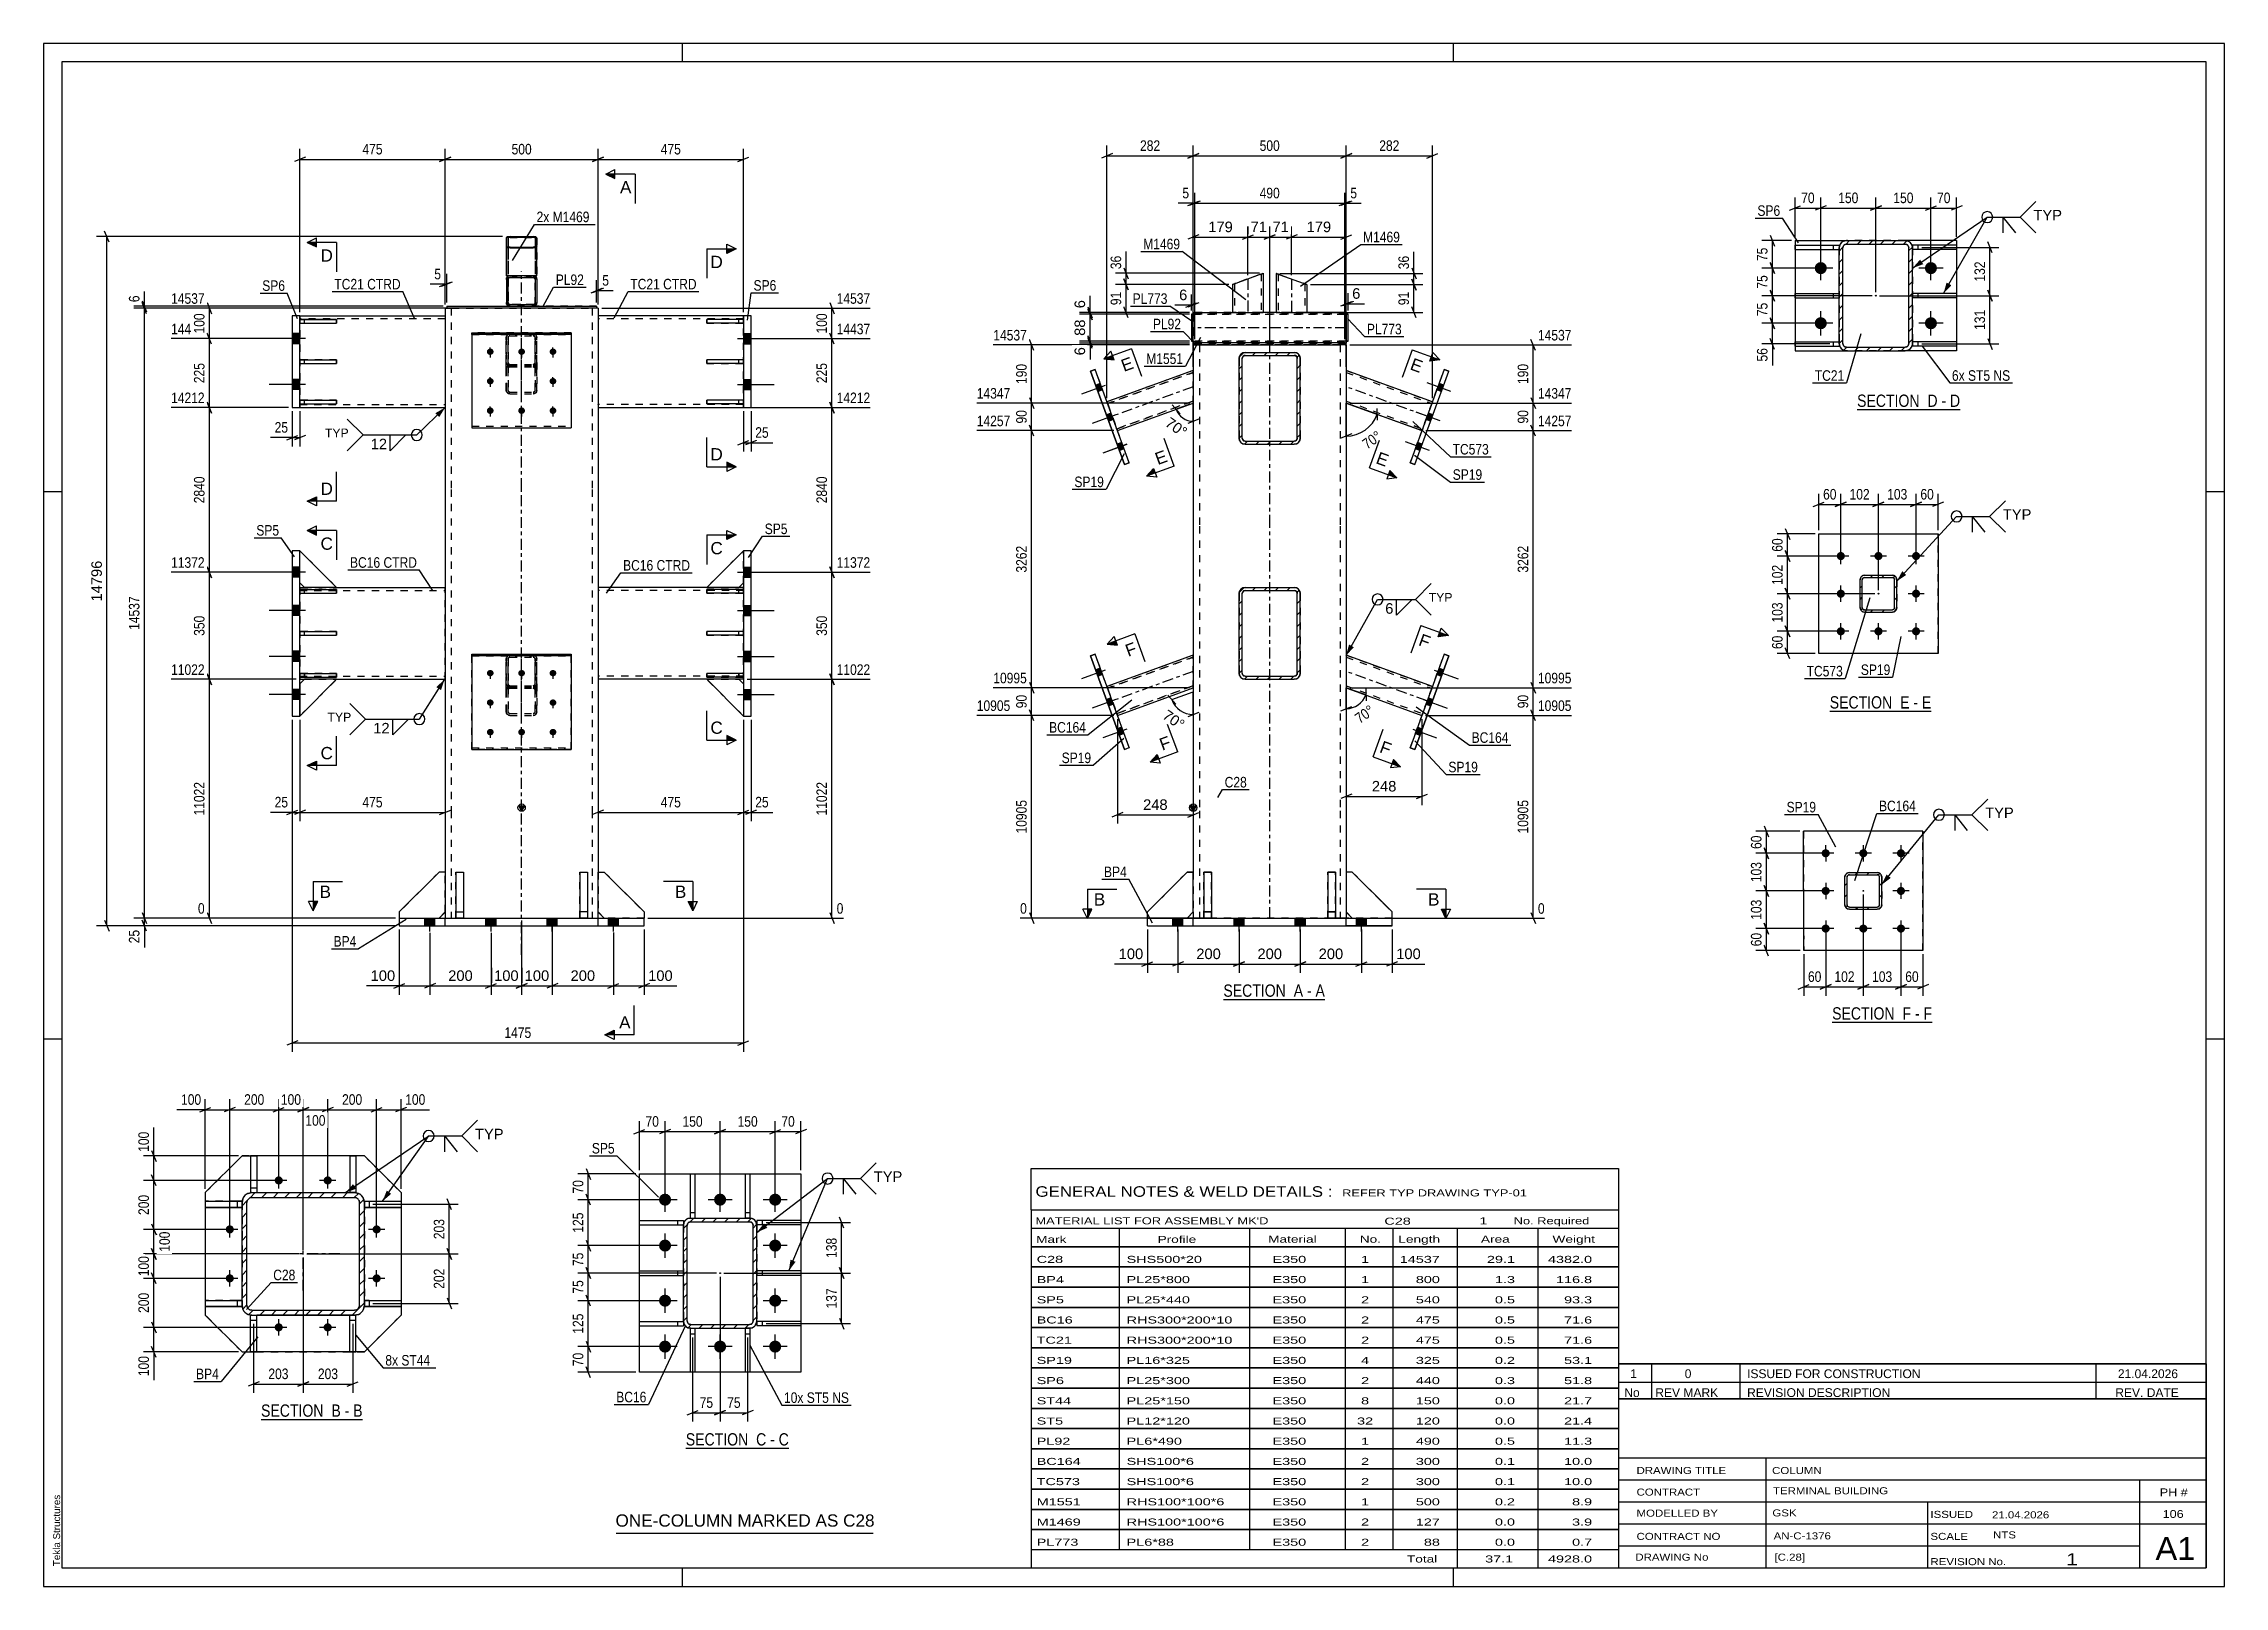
# Model space of a CAD drawing. Header units: millimetres. Extents: x -130 to 464, y -182 to 238.
import ezdxf

# ---------------------------------------------------------------- set-up
doc = ezdxf.new("R2010")
doc.units = ezdxf.units.MM
doc.linetypes.add('DXK_LINE_DOT2', pattern=[3.9198, 1.9599, -1.9599])
doc.linetypes.add('DXK_LINE_DOT3', pattern=[5.9187, 2.979, -0.9799, 0.9799, -0.9799])
doc.styles.add('Arial', font='ARIAL.TTF', dxfattribs={"height": 0.2})
doc.styles.add('Arial Narrow', font='ARIALN.TTF', dxfattribs={"height": 0.2})

# ---------------------------------------------------------------- blocks, each defined once
blk = doc.blocks.new('Unknown-284928763-1134')
at = {"color": 5, "linetype": 'Continuous'}
for p, q in [((463.79, 238.07), (-130.21, 238.07)), ((-130.21, 238.07), (-130.21, -181.93)), ((43.79, 233.07), (43.79, 238.07)), ((253.79, 233.07), (253.79, 238.07)), ((463.79, -181.93), (463.79, 238.07)), ((458.79, 233.07), (-125.21, 233.07)), ((-125.21, 233.07), (-125.21, -176.93)), ((458.79, -176.93), (458.79, 233.07)), ((-125.21, 116.07), (-130.21, 116.07)), ((463.79, 116.07), (458.79, 116.07)), ((-125.21, -32.93), (-130.21, -32.93)), ((463.79, -32.93), (458.79, -32.93)), ((-125.21, -176.93), (458.79, -176.93)), ((43.79, -181.93), (43.79, -176.93)), ((253.79, -181.93), (253.79, -176.93)), ((-130.21, -181.93), (463.79, -181.93))]:
    blk.add_line(p, q, dxfattribs=at)
at = {"color": 174, "linetype": 'Continuous', "style": 'Arial'}
blk.add_text('Tekla Structures', height=1.9102, rotation=90, dxfattribs=at).set_placement((-125.71, -176.43))
blk = doc.blocks.new('Unknown-284928763-11 - 2065')
at = {"color": 6, "linetype": 'Continuous'}
blk.add_line((-70.98, -136.5), (-43.33, -136.5), dxfattribs=at)
at = {"color": 0, "linetype": 'Continuous'}
blk.add_wipeout([(-52.87, -135.75), (-52.87, -132.25), (-70.98, -132.25), (-70.98, -135.75)], dxfattribs=at)
blk.add_wipeout([(-49.27, -135.75), (-49.27, -132.25), (-51.82, -132.25), (-51.82, -135.75)], dxfattribs=at)
at = {"color": 7, "linetype": 'Continuous', "style": 'Arial Narrow'}
blk.add_text('SECTION ', height=3.34, dxfattribs=at).set_placement((-70.98, -135.75))
at = {"color": 0, "linetype": 'Continuous'}
blk.add_wipeout([(-46.94, -135.75), (-46.94, -132.25), (-48.22, -132.25), (-48.22, -135.75)], dxfattribs=at)
at = {"color": 7, "linetype": 'Continuous', "style": 'Arial Narrow'}
blk.add_text('B', height=3.34, dxfattribs=at).set_placement((-51.82, -135.75))
at = {"color": 0, "linetype": 'Continuous'}
blk.add_wipeout([(-43.33, -135.75), (-43.33, -132.25), (-45.89, -132.25), (-45.89, -135.75)], dxfattribs=at)
at = {"color": 7, "linetype": 'Continuous', "style": 'Arial Narrow'}
for s, p in [('-', (-48.22, -135.75)), ('B', (-45.89, -135.75))]:
    blk.add_text(s, height=3.34, dxfattribs=at).set_placement(p)
blk = doc.blocks.new('Unknown-284928763-13 - 2432')
at = {"color": 6, "linetype": 'Continuous'}
blk.add_line((44.71, -144.33), (72.78, -144.33), dxfattribs=at)
at = {"color": 0, "linetype": 'Continuous'}
blk.add_wipeout([(62.81, -143.58), (62.81, -140.08), (44.71, -140.08), (44.71, -143.58)], dxfattribs=at)
blk.add_wipeout([(66.63, -143.58), (66.63, -140.08), (63.86, -140.08), (63.86, -143.58)], dxfattribs=at)
at = {"color": 7, "linetype": 'Continuous', "style": 'Arial Narrow'}
blk.add_text('SECTION ', height=3.34, dxfattribs=at).set_placement((44.71, -143.58))
at = {"color": 0, "linetype": 'Continuous'}
blk.add_wipeout([(68.96, -143.58), (68.96, -140.08), (67.68, -140.08), (67.68, -143.58)], dxfattribs=at)
at = {"color": 7, "linetype": 'Continuous', "style": 'Arial Narrow'}
blk.add_text('C', height=3.34, dxfattribs=at).set_placement((63.86, -143.58))
at = {"color": 0, "linetype": 'Continuous'}
blk.add_wipeout([(72.78, -143.58), (72.78, -140.08), (70.01, -140.08), (70.01, -143.58)], dxfattribs=at)
at = {"color": 7, "linetype": 'Continuous', "style": 'Arial Narrow'}
for s, p in [('-', (67.68, -143.58)), ('C', (70.01, -143.58))]:
    blk.add_text(s, height=3.34, dxfattribs=at).set_placement(p)
blk = doc.blocks.new('Unknown-284928763-14 - 2760')
at = {"color": 6, "linetype": 'Continuous'}
blk.add_line((363.75, 138.43), (391.82, 138.43), dxfattribs=at)
at = {"color": 0, "linetype": 'Continuous'}
blk.add_wipeout([(381.86, 139.18), (381.86, 142.68), (363.75, 142.68), (363.75, 139.18)], dxfattribs=at)
blk.add_wipeout([(385.68, 139.18), (385.68, 142.68), (382.91, 142.68), (382.91, 139.18)], dxfattribs=at)
at = {"color": 7, "linetype": 'Continuous', "style": 'Arial Narrow'}
blk.add_text('SECTION ', height=3.34, dxfattribs=at).set_placement((363.75, 139.18))
at = {"color": 0, "linetype": 'Continuous'}
blk.add_wipeout([(388, 139.18), (388, 142.68), (386.73, 142.68), (386.73, 139.18)], dxfattribs=at)
at = {"color": 7, "linetype": 'Continuous', "style": 'Arial Narrow'}
blk.add_text('D', height=3.34, dxfattribs=at).set_placement((382.91, 139.18))
at = {"color": 0, "linetype": 'Continuous'}
blk.add_wipeout([(391.82, 139.18), (391.82, 142.68), (389.05, 142.68), (389.05, 139.18)], dxfattribs=at)
at = {"color": 7, "linetype": 'Continuous', "style": 'Arial Narrow'}
for s, p in [('-', (386.73, 139.18)), ('D', (389.05, 139.18))]:
    blk.add_text(s, height=3.34, dxfattribs=at).set_placement(p)
blk = doc.blocks.new('Unknown-284928763-15 - 3605')
at = {"color": 6, "linetype": 'Continuous'}
blk.add_line((356.95, -28.37), (384.17, -28.37), dxfattribs=at)
at = {"color": 0, "linetype": 'Continuous'}
blk.add_wipeout([(375.06, -27.62), (375.06, -24.12), (356.95, -24.12), (356.95, -27.62)], dxfattribs=at)
blk.add_wipeout([(378.45, -27.62), (378.45, -24.12), (376.11, -24.12), (376.11, -27.62)], dxfattribs=at)
at = {"color": 7, "linetype": 'Continuous', "style": 'Arial Narrow'}
blk.add_text('SECTION ', height=3.34, dxfattribs=at).set_placement((356.95, -27.62))
at = {"color": 0, "linetype": 'Continuous'}
blk.add_wipeout([(380.78, -27.62), (380.78, -24.12), (379.5, -24.12), (379.5, -27.62)], dxfattribs=at)
at = {"color": 7, "linetype": 'Continuous', "style": 'Arial Narrow'}
blk.add_text('F', height=3.34, dxfattribs=at).set_placement((376.11, -27.62))
at = {"color": 0, "linetype": 'Continuous'}
blk.add_wipeout([(384.17, -27.62), (384.17, -24.12), (381.83, -24.12), (381.83, -27.62)], dxfattribs=at)
at = {"color": 7, "linetype": 'Continuous', "style": 'Arial Narrow'}
for s, p in [('-', (379.5, -27.62)), ('F', (381.83, -27.62))]:
    blk.add_text(s, height=3.34, dxfattribs=at).set_placement(p)
blk = doc.blocks.new('Unknown-284928763-16 - 3782')
at = {"color": 6, "linetype": 'Continuous'}
blk.add_line((356.3, 56.31), (383.94, 56.31), dxfattribs=at)
at = {"color": 0, "linetype": 'Continuous'}
blk.add_wipeout([(374.41, 57.06), (374.41, 60.56), (356.3, 60.56), (356.3, 57.06)], dxfattribs=at)
blk.add_wipeout([(378.01, 57.06), (378.01, 60.56), (375.46, 60.56), (375.46, 57.06)], dxfattribs=at)
at = {"color": 7, "linetype": 'Continuous', "style": 'Arial Narrow'}
blk.add_text('SECTION ', height=3.34, dxfattribs=at).set_placement((356.3, 57.06))
at = {"color": 0, "linetype": 'Continuous'}
blk.add_wipeout([(380.34, 57.06), (380.34, 60.56), (379.06, 60.56), (379.06, 57.06)], dxfattribs=at)
at = {"color": 7, "linetype": 'Continuous', "style": 'Arial Narrow'}
blk.add_text('E', height=3.34, dxfattribs=at).set_placement((375.46, 57.06))
at = {"color": 0, "linetype": 'Continuous'}
blk.add_wipeout([(383.94, 57.06), (383.94, 60.56), (381.39, 60.56), (381.39, 57.06)], dxfattribs=at)
at = {"color": 7, "linetype": 'Continuous', "style": 'Arial Narrow'}
for s, p in [('E', (381.39, 57.06)), ('-', (379.06, 57.06))]:
    blk.add_text(s, height=3.34, dxfattribs=at).set_placement(p)
blk = doc.blocks.new('Unknown-284928763-17 - 3036')
at = {"color": 6, "linetype": 'Continuous'}
blk.add_line((191.14, -22.16), (218.79, -22.16), dxfattribs=at)
at = {"color": 0, "linetype": 'Continuous'}
blk.add_wipeout([(209.25, -21.41), (209.25, -17.91), (191.14, -17.91), (191.14, -21.41)], dxfattribs=at)
blk.add_wipeout([(212.86, -21.41), (212.86, -17.91), (210.3, -17.91), (210.3, -21.41)], dxfattribs=at)
at = {"color": 7, "linetype": 'Continuous', "style": 'Arial Narrow'}
blk.add_text('SECTION ', height=3.34, dxfattribs=at).set_placement((191.14, -21.41))
at = {"color": 0, "linetype": 'Continuous'}
blk.add_wipeout([(215.18, -21.41), (215.18, -17.91), (213.91, -17.91), (213.91, -21.41)], dxfattribs=at)
at = {"color": 7, "linetype": 'Continuous', "style": 'Arial Narrow'}
blk.add_text('A', height=3.34, dxfattribs=at).set_placement((210.3, -21.41))
at = {"color": 0, "linetype": 'Continuous'}
blk.add_wipeout([(218.79, -21.41), (218.79, -17.91), (216.23, -17.91), (216.23, -21.41)], dxfattribs=at)
at = {"color": 7, "linetype": 'Continuous', "style": 'Arial Narrow'}
for s, p in [('-', (213.91, -21.41)), ('A', (216.23, -21.41))]:
    blk.add_text(s, height=3.34, dxfattribs=at).set_placement(p)
blk = doc.blocks.new('Part-284928763-2104 - 2065')
at = {"color": 2, "linetype": 'Continuous'}
for p, q in [((-42.83, -77.42), (-42.83, -77.08)), ((-42.83, -77.08), (-41.5, -77.08)), ((-41.5, -77.08), (-41.5, -78.75)), ((-41.5, -77.08), (-32.83, -77.09)), ((-32.83, -77.09), (-32.83, -78.75)), ((-42.83, -78.75), (-41.5, -78.75)), ((-41.5, -78.75), (-42.83, -78.75)), ((-41.5, -78.75), (-32.83, -78.75)), ((-32.83, -78.75), (-41.5, -78.75)), ((-32.83, -78.75), (-32.83, -78.75))]:
    blk.add_line(p, q, dxfattribs=at)
at = {"color": 7, "linetype": 'DXK_LINE_DOT2'}
for p, q in [((-42.83, -77.09), (-41.5, -77.09)), ((-41.5, -77.09), (-32.83, -77.09)), ((-42.83, -77.42), (-42.83, -78.75)), ((-42.83, -78.75), (-42.83, -78.75)), ((-41.5, -78.75), (-41.5, -78.75)), ((-32.83, -78.75), (-32.83, -78.75))]:
    blk.add_line(p, q, dxfattribs=at)
blk = doc.blocks.new('Part-284928763-2109 - 2065')
at = {"color": 2, "linetype": 'Continuous'}
for p, q in [((-41.5, -104.08), (-42.83, -104.08)), ((-42.83, -105.42), (-42.83, -105.75)), ((-42.83, -105.75), (-41.5, -105.75)), ((-41.5, -105.75), (-42.83, -105.75)), ((-42.83, -105.75), (-42.83, -105.75)), ((-42.83, -105.75), (-42.83, -105.75)), ((-41.5, -104.08), (-41.5, -105.75)), ((-41.5, -104.08), (-32.83, -104.09)), ((-41.5, -105.75), (-32.83, -105.75)), ((-32.83, -105.75), (-41.5, -105.75)), ((-32.83, -104.09), (-32.83, -105.75)), ((-32.83, -105.75), (-32.83, -105.75))]:
    blk.add_line(p, q, dxfattribs=at)
at = {"color": 7, "linetype": 'DXK_LINE_DOT2'}
for p, q in [((-42.83, -104.08), (-42.83, -105.42)), ((-42.83, -104.09), (-41.5, -104.09)), ((-41.5, -104.09), (-32.83, -104.09)), ((-41.5, -105.75), (-41.5, -105.75)), ((-32.83, -105.75), (-32.83, -105.75))]:
    blk.add_line(p, q, dxfattribs=at)
blk = doc.blocks.new('Part-284928763-2114 - 2065')
at = {"color": 2, "linetype": 'Continuous'}
for p, q in [((-86.16, -77.09), (-77.5, -77.08)), ((-86.16, -77.09), (-86.16, -77.09)), ((-86.16, -77.09), (-86.16, -78.75)), ((-77.5, -77.08), (-76.16, -77.08)), ((-77.5, -77.08), (-77.5, -78.75)), ((-76.16, -77.08), (-76.16, -77.42)), ((-86.16, -78.75), (-77.5, -78.75)), ((-77.5, -78.75), (-86.16, -78.75)), ((-77.5, -78.75), (-76.16, -78.75)), ((-76.16, -78.75), (-77.5, -78.75))]:
    blk.add_line(p, q, dxfattribs=at)
at = {"color": 7, "linetype": 'DXK_LINE_DOT2'}
for p, q in [((-77.5, -77.09), (-86.16, -77.09)), ((-76.16, -77.09), (-77.5, -77.09)), ((-76.16, -77.08), (-76.16, -77.09)), ((-77.5, -78.75), (-77.5, -78.75)), ((-76.16, -77.42), (-76.16, -78.75))]:
    blk.add_line(p, q, dxfattribs=at)
blk = doc.blocks.new('Part-284928763-2151 - 2065')
at = {"color": 2, "linetype": 'Continuous'}
for p, q in [((-76.16, -64.75), (-86.16, -74.75)), ((-76.16, -64.75), (-73.83, -64.75)), ((-76.16, -64.75), (-76.16, -64.75)), ((-46.83, -64.75), (-72.16, -64.75)), ((-42.83, -64.75), (-45.16, -64.75)), ((-32.83, -74.75), (-42.83, -64.75)), ((-42.83, -64.75), (-42.83, -64.75)), ((-86.16, -74.75), (-86.16, -77.09)), ((-32.83, -74.75), (-32.83, -74.75)), ((-32.83, -74.75), (-32.83, -77.09)), ((-86.16, -78.75), (-86.16, -104.09)), ((-32.83, -78.75), (-32.83, -104.09)), ((-86.16, -105.75), (-86.16, -108.09)), ((-32.83, -105.75), (-32.83, -108.09)), ((-86.16, -108.09), (-86.16, -108.09)), ((-86.16, -108.09), (-76.16, -118.09)), ((-42.83, -118.09), (-32.83, -108.09)), ((-76.16, -118.09), (-76.16, -118.09)), ((-76.16, -118.09), (-73.83, -118.09)), ((-46.83, -118.09), (-72.16, -118.09)), ((-42.83, -118.09), (-45.16, -118.09)), ((-42.83, -118.09), (-42.83, -118.09))]:
    blk.add_line(p, q, dxfattribs=at)
at = {"color": 7, "linetype": 'DXK_LINE_DOT2'}
for p, q in [((-86.16, -74.75), (-76.16, -64.75)), ((-42.83, -64.75), (-76.16, -64.75)), ((-73.83, -64.75), (-72.16, -64.75)), ((-45.16, -64.75), (-46.83, -64.75)), ((-42.83, -64.75), (-32.83, -74.75)), ((-86.16, -77.09), (-86.16, -78.75)), ((-32.83, -77.09), (-32.83, -78.75)), ((-86.16, -104.09), (-86.16, -105.75)), ((-32.83, -104.09), (-32.83, -105.75)), ((-76.16, -118.09), (-86.16, -108.09)), ((-42.83, -118.09), (-32.83, -108.09)), ((-32.83, -108.09), (-32.83, -108.09)), ((-76.16, -118.09), (-42.83, -118.09)), ((-73.83, -118.09), (-72.16, -118.09)), ((-45.16, -118.09), (-46.83, -118.09))]:
    blk.add_line(p, q, dxfattribs=at)
blk = doc.blocks.new('Part-284928763-2119 - 2065')
at = {"color": 2, "linetype": 'Continuous'}
for p, q in [((-86.16, -104.09), (-77.5, -104.08)), ((-86.16, -104.09), (-86.16, -104.09)), ((-86.16, -104.09), (-86.16, -105.75)), ((-86.16, -105.75), (-77.5, -105.75)), ((-77.5, -105.75), (-86.16, -105.75)), ((-77.5, -104.08), (-76.16, -104.08)), ((-77.5, -104.08), (-77.5, -105.75)), ((-77.5, -105.75), (-76.16, -105.75)), ((-76.16, -105.75), (-77.5, -105.75)), ((-76.16, -105.42), (-76.16, -105.75)), ((-76.16, -105.75), (-76.16, -105.75))]:
    blk.add_line(p, q, dxfattribs=at)
at = {"color": 7, "linetype": 'DXK_LINE_DOT2'}
for p, q in [((-77.5, -104.09), (-86.16, -104.09)), ((-76.16, -104.09), (-77.5, -104.09)), ((-77.5, -105.75), (-77.5, -105.75)), ((-76.16, -104.08), (-76.16, -104.09)), ((-76.16, -104.08), (-76.16, -105.42))]:
    blk.add_line(p, q, dxfattribs=at)
blk = doc.blocks.new('Bolt-284928763-2169 - 2065')
at = {"linetype": 'Continuous'}
for points in [[(-66.16, -72.52), (-66.39, -72.5), (-66.61, -72.42), (-66.81, -72.31), (-66.98, -72.16), (-67.12, -71.97), (-67.21, -71.76), (-67.26, -71.53), (-67.26, -71.3), (-67.21, -71.08), (-67.12, -70.87), (-66.98, -70.68), (-66.81, -70.53), (-66.61, -70.41), (-66.39, -70.34), (-66.16, -70.32), (-65.94, -70.34), (-65.72, -70.41), (-65.52, -70.53), (-65.35, -70.68), (-65.21, -70.87), (-65.12, -71.08), (-65.07, -71.3), (-65.07, -71.53), (-65.12, -71.76), (-65.21, -71.97), (-65.35, -72.16), (-65.52, -72.31), (-65.72, -72.42), (-65.94, -72.5)], [(-52.83, -72.52), (-53.06, -72.5), (-53.28, -72.42), (-53.48, -72.31), (-53.65, -72.16), (-53.78, -71.97), (-53.88, -71.76), (-53.92, -71.53), (-53.92, -71.3), (-53.88, -71.08), (-53.78, -70.87), (-53.65, -70.68), (-53.48, -70.53), (-53.28, -70.41), (-53.06, -70.34), (-52.83, -70.32), (-52.6, -70.34), (-52.38, -70.41), (-52.18, -70.53), (-52.01, -70.68), (-51.88, -70.87), (-51.78, -71.08), (-51.74, -71.3), (-51.74, -71.53), (-51.78, -71.76), (-51.88, -71.97), (-52.01, -72.16), (-52.18, -72.31), (-52.38, -72.42), (-52.6, -72.5)], [(-79.5, -85.85), (-79.73, -85.83), (-79.94, -85.76), (-80.14, -85.64), (-80.31, -85.49), (-80.45, -85.3), (-80.54, -85.09), (-80.59, -84.87), (-80.59, -84.64), (-80.54, -84.41), (-80.45, -84.2), (-80.31, -84.02), (-80.14, -83.86), (-79.94, -83.75), (-79.73, -83.68), (-79.5, -83.65), (-79.27, -83.68), (-79.05, -83.75), (-78.85, -83.86), (-78.68, -84.02), (-78.54, -84.2), (-78.45, -84.41), (-78.4, -84.64), (-78.4, -84.87), (-78.45, -85.09), (-78.54, -85.3), (-78.68, -85.49), (-78.85, -85.64), (-79.05, -85.76), (-79.27, -85.83)], [(-39.5, -85.85), (-39.73, -85.83), (-39.94, -85.76), (-40.14, -85.64), (-40.31, -85.49), (-40.45, -85.3), (-40.54, -85.09), (-40.59, -84.87), (-40.59, -84.64), (-40.54, -84.41), (-40.45, -84.2), (-40.31, -84.02), (-40.14, -83.86), (-39.94, -83.75), (-39.73, -83.68), (-39.5, -83.65), (-39.27, -83.68), (-39.05, -83.75), (-38.85, -83.86), (-38.68, -84.02), (-38.54, -84.2), (-38.45, -84.41), (-38.4, -84.64), (-38.4, -84.87), (-38.45, -85.09), (-38.54, -85.3), (-38.68, -85.49), (-38.85, -85.64), (-39.05, -85.76), (-39.27, -85.83)], [(-79.5, -99.19), (-79.73, -99.16), (-79.94, -99.09), (-80.14, -98.98), (-80.31, -98.82), (-80.45, -98.64), (-80.54, -98.43), (-80.59, -98.2), (-80.59, -97.97), (-80.54, -97.75), (-80.45, -97.54), (-80.31, -97.35), (-80.14, -97.2), (-79.94, -97.08), (-79.73, -97.01), (-79.5, -96.99), (-79.27, -97.01), (-79.05, -97.08), (-78.85, -97.2), (-78.68, -97.35), (-78.54, -97.54), (-78.45, -97.75), (-78.4, -97.97), (-78.4, -98.2), (-78.45, -98.43), (-78.54, -98.64), (-78.68, -98.82), (-78.85, -98.98), (-79.05, -99.09), (-79.27, -99.16)], [(-39.5, -99.19), (-39.73, -99.16), (-39.94, -99.09), (-40.14, -98.98), (-40.31, -98.82), (-40.45, -98.64), (-40.54, -98.43), (-40.59, -98.2), (-40.59, -97.97), (-40.54, -97.75), (-40.45, -97.54), (-40.31, -97.35), (-40.14, -97.2), (-39.94, -97.08), (-39.73, -97.01), (-39.5, -96.99), (-39.27, -97.01), (-39.05, -97.08), (-38.85, -97.2), (-38.68, -97.35), (-38.54, -97.54), (-38.45, -97.75), (-38.4, -97.97), (-38.4, -98.2), (-38.45, -98.43), (-38.54, -98.64), (-38.68, -98.82), (-38.85, -98.98), (-39.05, -99.09), (-39.27, -99.16)], [(-66.16, -112.52), (-66.39, -112.5), (-66.61, -112.42), (-66.81, -112.31), (-66.98, -112.16), (-67.12, -111.97), (-67.21, -111.76), (-67.26, -111.53), (-67.26, -111.3), (-67.21, -111.08), (-67.12, -110.87), (-66.98, -110.68), (-66.81, -110.53), (-66.61, -110.41), (-66.39, -110.34), (-66.16, -110.32), (-65.94, -110.34), (-65.72, -110.41), (-65.52, -110.53), (-65.35, -110.68), (-65.21, -110.87), (-65.12, -111.08), (-65.07, -111.3), (-65.07, -111.53), (-65.12, -111.76), (-65.21, -111.97), (-65.35, -112.16), (-65.52, -112.31), (-65.72, -112.42), (-65.94, -112.5)], [(-52.83, -112.52), (-53.06, -112.5), (-53.28, -112.42), (-53.48, -112.31), (-53.65, -112.16), (-53.78, -111.97), (-53.88, -111.76), (-53.92, -111.53), (-53.92, -111.3), (-53.88, -111.08), (-53.78, -110.87), (-53.65, -110.68), (-53.48, -110.53), (-53.28, -110.41), (-53.06, -110.34), (-52.83, -110.32), (-52.6, -110.34), (-52.38, -110.41), (-52.18, -110.53), (-52.01, -110.68), (-51.88, -110.87), (-51.78, -111.08), (-51.74, -111.3), (-51.74, -111.53), (-51.78, -111.76), (-51.88, -111.97), (-52.01, -112.16), (-52.18, -112.31), (-52.38, -112.42), (-52.6, -112.5)]]:
    blk.add_hatch(color=1, dxfattribs=at).paths.add_polyline_path(points)
at = {"color": 1, "linetype": 'Continuous'}
for p, q in [((-66.16, -73.62), (-66.16, -69.22)), ((-52.83, -73.62), (-52.83, -69.22)), ((-63.96, -71.42), (-68.36, -71.42)), ((-50.63, -71.42), (-55.03, -71.42)), ((-79.5, -86.95), (-79.5, -82.55)), ((-39.5, -86.95), (-39.5, -82.55)), ((-77.3, -84.75), (-81.7, -84.75)), ((-37.3, -84.75), (-41.7, -84.75)), ((-77.3, -98.09), (-81.7, -98.09)), ((-79.5, -100.29), (-79.5, -95.89)), ((-37.3, -98.09), (-41.7, -98.09)), ((-39.5, -100.29), (-39.5, -95.89)), ((-63.96, -111.42), (-68.36, -111.42)), ((-66.16, -113.62), (-66.16, -109.22)), ((-50.63, -111.42), (-55.03, -111.42)), ((-52.83, -113.62), (-52.83, -109.22))]:
    blk.add_line(p, q, dxfattribs=at)
blk = doc.blocks.new('Part-284928763-2184 - 2065')
at = {"linetype": 'Continuous'}
h = blk.add_hatch(dxfattribs=at)
h.set_pattern_fill('', scale=0.7, style=0, pattern_type=0)
h.set_pattern_definition([(45, (-75.9608, -106.4372), (-1.57154, 1.57154), [])])
h.paths.add_polyline_path([(-76.16, -105.42), (-75.96, -106.44), (-75.38, -107.3), (-74.52, -107.88), (-73.5, -108.08), (-45.5, -108.08), (-44.48, -107.88), (-43.61, -107.3), (-43.03, -106.44), (-42.83, -105.42), (-42.83, -77.42), (-43.03, -76.4), (-43.61, -75.53), (-44.48, -74.95), (-45.5, -74.75), (-73.5, -74.75), (-74.52, -74.95), (-75.38, -75.53), (-75.96, -76.4), (-76.16, -77.42)])
h.paths.add_polyline_path([(-74.73, -76.91), (-74.44, -76.47), (-74.01, -76.18), (-73.5, -76.08), (-45.5, -76.08), (-44.99, -76.18), (-44.55, -76.47), (-44.27, -76.91), (-44.16, -77.42), (-44.16, -105.42), (-44.27, -105.93), (-44.55, -106.36), (-44.99, -106.65), (-45.5, -106.75), (-73.5, -106.75), (-74.01, -106.65), (-74.44, -106.36), (-74.73, -105.93), (-74.83, -105.42), (-74.83, -77.42)])
at = {"color": 7, "linetype": 'DXK_LINE_DOT2'}
for p, q in [((-76.16, -77.42), (-75.96, -76.4)), ((-74.73, -76.91), (-74.83, -77.42)), ((-74.73, -76.91), (-74.73, -76.91)), ((-74.52, -74.96), (-73.5, -74.75)), ((-73.5, -74.75), (-45.5, -74.75)), ((-73.5, -74.75), (-73.5, -74.75)), ((-45.5, -74.75), (-45.5, -74.75)), ((-45.5, -74.75), (-44.48, -74.96)), ((-44.27, -76.91), (-44.27, -76.91)), ((-44.16, -77.42), (-44.27, -76.91)), ((-43.03, -76.4), (-42.83, -77.42)), ((-76.16, -77.42), (-76.16, -105.42)), ((-74.83, -77.42), (-74.83, -77.42)), ((-74.83, -105.42), (-74.83, -77.42)), ((-44.16, -77.42), (-44.16, -77.42)), ((-44.16, -105.42), (-44.16, -77.42)), ((-42.83, -77.42), (-42.83, -105.42)), ((-75.96, -106.44), (-76.16, -105.42)), ((-74.83, -105.42), (-74.83, -105.42)), ((-74.83, -105.42), (-74.73, -105.93)), ((-74.01, -106.65), (-73.5, -106.75)), ((-73.5, -106.75), (-73.5, -106.75)), ((-73.5, -106.75), (-45.5, -106.75)), ((-45.5, -106.75), (-44.99, -106.65)), ((-45.5, -106.75), (-45.5, -106.75)), ((-44.27, -105.93), (-44.16, -105.42)), ((-44.16, -105.42), (-44.16, -105.42)), ((-42.83, -105.42), (-43.03, -106.44)), ((-73.5, -108.09), (-73.5, -108.08)), ((-73.5, -108.09), (-73.5, -108.08)), ((-73.5, -108.09), (-72.16, -108.09)), ((-45.5, -108.09), (-46.83, -108.09)), ((-45.5, -108.09), (-45.5, -108.08)), ((-45.49, -108.08), (-45.5, -108.09))]:
    blk.add_line(p, q, dxfattribs=at)
at = {"color": 2, "linetype": 'Continuous'}
for p, q in [((-75.96, -76.4), (-76.16, -77.42)), ((-74.83, -77.42), (-74.73, -76.91)), ((-73.5, -74.75), (-74.52, -74.95)), ((-74.01, -76.18), (-73.5, -76.08)), ((-73.5, -76.09), (-74.01, -76.19)), ((-73.5, -74.75), (-45.5, -74.75)), ((-73.5, -76.09), (-73.5, -76.08)), ((-73.5, -76.08), (-45.5, -76.08)), ((-73.5, -76.09), (-45.5, -76.09)), ((-44.48, -74.95), (-45.5, -74.75)), ((-45.5, -76.09), (-45.5, -76.08)), ((-45.5, -76.08), (-44.99, -76.18)), ((-44.99, -76.19), (-45.5, -76.09)), ((-44.27, -76.91), (-44.16, -77.42)), ((-42.83, -77.42), (-43.03, -76.4)), ((-76.16, -105.42), (-76.16, -77.42)), ((-74.83, -105.42), (-74.83, -77.42)), ((-44.16, -105.42), (-44.16, -77.42)), ((-42.83, -105.42), (-42.83, -77.42)), ((-76.16, -105.42), (-75.96, -106.44)), ((-75.96, -106.44), (-75.96, -106.44)), ((-75.96, -106.44), (-75.96, -106.44)), ((-74.73, -105.93), (-74.83, -105.42)), ((-73.5, -106.75), (-74.01, -106.65)), ((-73.5, -106.75), (-45.5, -106.75)), ((-44.99, -106.65), (-45.5, -106.75)), ((-44.16, -105.42), (-44.27, -105.93)), ((-43.03, -106.44), (-42.83, -105.42)), ((-43.03, -106.44), (-43.03, -106.44)), ((-43.03, -106.44), (-43.03, -106.44)), ((-73.5, -108.08), (-74.52, -107.88)), ((-74.52, -107.88), (-73.5, -108.08)), ((-73.5, -108.08), (-45.5, -108.08)), ((-46.83, -108.09), (-72.16, -108.09)), ((-45.5, -108.08), (-44.48, -107.88)), ((-44.48, -107.88), (-45.49, -108.08))]:
    blk.add_line(p, q, dxfattribs=at)
at = {"color": 7, "linetype": 'DXK_LINE_DOT3'}
for p, q in [((-59.5, -101.42), (-59.5, -81.42)), ((-49.5, -91.42), (-69.5, -91.42))]:
    blk.add_line(p, q, dxfattribs=at)
at = {"color": 2, "linetype": 'Continuous'}
for centre, radius, start, end in [((-73.5, -77.42), 2.67, 112.5, 157.5), ((-73.5, -77.42), 1.33, 112.5, 157.5), ((-73.5, -77.42), 1.33, 112.5, 157.5), ((-45.5, -77.42), 1.33, 22.5, 67.5), ((-45.5, -77.42), 1.33, 22.5, 67.5), ((-45.5, -77.42), 2.67, 22.5, 67.5), ((-73.5, -105.42), 2.67, 202.5, 247.5), ((-73.5, -105.42), 2.67, 202.5, 247.5), ((-73.5, -105.42), 1.33, 202.5, 247.5), ((-45.5, -105.42), 1.33, 292.5, 337.5), ((-45.5, -105.42), 2.67, 292.5, 337.5), ((-45.5, -105.42), 2.67, 292.5, 337.5)]:
    blk.add_arc(centre, radius, start, end, dxfattribs=at)
at = {"color": 7, "linetype": 'DXK_LINE_DOT2'}
for centre, radius, start, end in [((-73.5, -77.42), 2.67, 112.5, 157.5), ((-45.5, -77.42), 2.67, 22.5, 67.5), ((-73.5, -105.42), 1.33, 202.5, 247.5), ((-45.5, -105.42), 1.33, 292.5, 337.5)]:
    blk.add_arc(centre, radius, start, end, dxfattribs=at)
blk = doc.blocks.new('Part-284928763-2189 - 2065')
at = {"color": 2, "linetype": 'Continuous'}
for p, q in [((-73.83, -108.08), (-72.16, -108.08)), ((-73.83, -118.09), (-73.83, -108.08)), ((-73.83, -109.42), (-72.16, -109.42)), ((-72.16, -118.09), (-72.16, -108.08)), ((-73.83, -118.09), (-72.16, -118.09))]:
    blk.add_line(p, q, dxfattribs=at)
at = {"color": 7, "linetype": 'DXK_LINE_DOT2'}
for p, q in [((-73.83, -108.09), (-72.16, -108.09)), ((-73.83, -109.42), (-72.16, -109.42)), ((-72.16, -118.09), (-73.83, -118.09))]:
    blk.add_line(p, q, dxfattribs=at)
blk = doc.blocks.new('Part-284928763-2194 - 2065')
at = {"color": 2, "linetype": 'Continuous'}
for p, q in [((-46.83, -108.08), (-45.16, -108.08)), ((-46.83, -118.09), (-46.83, -108.08)), ((-46.83, -109.42), (-45.16, -109.42)), ((-45.16, -118.09), (-45.16, -108.08)), ((-46.83, -118.09), (-45.16, -118.09))]:
    blk.add_line(p, q, dxfattribs=at)
at = {"color": 7, "linetype": 'DXK_LINE_DOT2'}
for p, q in [((-46.83, -108.09), (-45.16, -108.09)), ((-46.83, -109.42), (-45.16, -109.42)), ((-45.16, -118.09), (-46.83, -118.09))]:
    blk.add_line(p, q, dxfattribs=at)
blk = doc.blocks.new('Part-284928763-2199 - 2065')
at = {"color": 2, "linetype": 'Continuous'}
for p, q in [((-73.83, -64.75), (-73.83, -74.75)), ((-72.16, -64.75), (-73.83, -64.75)), ((-72.16, -64.75), (-72.16, -74.75)), ((-73.83, -73.42), (-72.16, -73.42)), ((-73.83, -74.75), (-73.51, -74.75)), ((-73.83, -74.75), (-73.5, -74.75))]:
    blk.add_line(p, q, dxfattribs=at)
at = {"color": 7, "linetype": 'DXK_LINE_DOT2'}
for p, q in [((-73.83, -64.75), (-72.16, -64.75)), ((-73.83, -73.42), (-72.16, -73.42)), ((-73.51, -74.75), (-72.16, -74.75)), ((-73.5, -74.75), (-72.16, -74.75)), ((-72.16, -74.75), (-72.16, -74.75))]:
    blk.add_line(p, q, dxfattribs=at)
blk = doc.blocks.new('Part-284928763-2204 - 2065')
at = {"color": 2, "linetype": 'Continuous'}
for p, q in [((-46.83, -64.75), (-46.83, -74.75)), ((-45.16, -64.75), (-46.83, -64.75)), ((-45.16, -64.75), (-45.16, -74.75)), ((-46.83, -73.42), (-45.16, -73.42)), ((-45.16, -74.75), (-45.5, -74.75)), ((-45.16, -74.75), (-45.49, -74.75))]:
    blk.add_line(p, q, dxfattribs=at)
at = {"color": 7, "linetype": 'DXK_LINE_DOT2'}
for p, q in [((-46.83, -64.75), (-45.16, -64.75)), ((-46.83, -73.42), (-45.16, -73.42)), ((-46.83, -74.75), (-46.83, -74.75)), ((-45.49, -74.75), (-46.83, -74.75)), ((-45.5, -74.75), (-46.83, -74.75))]:
    blk.add_line(p, q, dxfattribs=at)
blk = doc.blocks.new('Bolt-284928763-1232 - 1225')
at = {"linetype": 'Continuous'}
for points in [[(60.42, 95.55), (60.42, 92.8), (62.51, 92.8), (62.51, 95.55)], [(60.42, 95.55), (60.42, 92.8), (62.51, 92.8), (62.51, 95.55)], [(60.42, 95.55), (60.42, 92.8), (62.51, 92.8), (62.51, 95.55)], [(60.42, 85.13), (60.42, 82.38), (62.51, 82.38), (62.51, 85.13)], [(60.42, 85.13), (60.42, 82.38), (62.51, 82.38), (62.51, 85.13)], [(60.42, 72.63), (60.42, 69.88), (62.51, 69.88), (62.51, 72.63)], [(60.42, 72.63), (60.42, 69.88), (62.51, 69.88), (62.51, 72.63)], [(60.42, 62.22), (60.42, 59.47), (62.51, 59.47), (62.51, 62.22)], [(60.42, 62.22), (60.42, 59.47), (62.51, 59.47), (62.51, 62.22)], [(60.42, 62.22), (60.42, 59.47), (62.51, 59.47), (62.51, 62.22)]]:
    blk.add_hatch(color=1, dxfattribs=at).paths.add_polyline_path(points)
at = {"color": 1, "linetype": 'Continuous'}
for p, q in [((60.42, 95.55), (62.51, 95.55)), ((60.42, 95.55), (62.51, 95.55)), ((60.42, 95.55), (62.51, 95.55)), ((58.84, 94.17), (68.76, 94.17)), ((58.84, 94.17), (68.76, 94.17)), ((58.84, 94.17), (68.76, 94.17)), ((60.42, 92.8), (62.51, 92.8)), ((60.42, 92.8), (62.51, 92.8)), ((60.42, 92.8), (62.51, 92.8)), ((58.84, 83.76), (68.76, 83.76)), ((58.84, 83.76), (68.76, 83.76)), ((60.42, 85.13), (62.51, 85.13)), ((60.42, 85.13), (62.51, 85.13)), ((60.42, 82.38), (62.51, 82.38)), ((60.42, 82.38), (62.51, 82.38)), ((60.42, 72.63), (62.51, 72.63)), ((60.42, 72.63), (62.51, 72.63)), ((58.84, 71.26), (68.76, 71.26)), ((58.84, 71.26), (68.76, 71.26)), ((60.42, 69.88), (62.51, 69.88)), ((60.42, 69.88), (62.51, 69.88)), ((58.84, 60.84), (68.76, 60.84)), ((58.84, 60.84), (68.76, 60.84)), ((58.84, 60.84), (68.76, 60.84)), ((60.42, 62.22), (62.51, 62.22)), ((60.42, 62.22), (62.51, 62.22)), ((60.42, 62.22), (62.51, 62.22)), ((60.42, 59.47), (62.51, 59.47)), ((60.42, 59.47), (62.51, 59.47)), ((60.42, 59.47), (62.51, 59.47))]:
    blk.add_line(p, q, dxfattribs=at)
blk = doc.blocks.new('Part-284928763-1264 - 1225')
at = {"color": 7, "linetype": 'DXK_LINE_DOT2'}
for p, q in [((60.42, 162.96), (50.42, 162.96)), ((50.42, 162.96), (50.42, 161.96)), ((50.42, 161.96), (60.42, 161.96)), ((59.17, 161.96), (59.17, 162.96)), ((60.42, 161.96), (60.42, 162.96))]:
    blk.add_line(p, q, dxfattribs=at)
blk = doc.blocks.new('Part-284928763-1307 - 1225')
at = {"color": 7, "linetype": 'DXK_LINE_DOT2'}
for p, q in [((-4.1, 158.43), (-4.18, 158.02)), ((-4.18, 149.6), (-4.18, 158.02)), ((-4.18, 158.02), (-4.18, 151.28)), ((-3.68, 158.02), (-3.64, 158.23)), ((-3.68, 149.6), (-3.68, 158.02)), ((-3.68, 151.28), (-3.68, 158.02)), ((-3.64, 158.23), (-3.53, 158.4)), ((-3.18, 159.09), (-3.56, 159.01)), ((-3.53, 158.4), (-3.37, 158.52)), ((-3.37, 158.52), (-3.18, 158.56)), ((-3.18, 159.09), (3.16, 159.09)), ((-3.18, 158.56), (3.16, 158.56)), ((3.54, 159.01), (3.16, 159.09)), ((3.16, 158.56), (3.35, 158.52)), ((3.35, 158.52), (3.51, 158.4)), ((3.51, 158.4), (3.62, 158.23)), ((3.62, 158.23), (3.66, 158.02)), ((3.66, 149.6), (3.66, 158.02)), ((3.66, 151.28), (3.66, 158.02)), ((4.16, 158.02), (4.08, 158.43)), ((4.16, 149.6), (4.16, 158.02)), ((4.16, 151.28), (4.16, 158.02)), ((-4.18, 143.65), (-4.18, 151.28)), ((-4.18, 151.28), (-4.1, 150.88)), ((-4.18, 149.6), (-4.1, 149.96)), ((-4.18, 143.65), (-4.18, 149.6)), ((-4.1, 149.96), (-3.88, 150.26)), ((-3.88, 150.26), (-3.56, 150.47)), ((-3.68, 143.65), (-3.68, 151.28)), ((-3.64, 151.08), (-3.68, 151.28)), ((-3.64, 149.78), (-3.68, 149.6)), ((-3.68, 143.65), (-3.68, 149.6)), ((-3.53, 150.91), (-3.64, 151.08)), ((-3.53, 149.93), (-3.64, 149.78)), ((-3.56, 150.47), (-3.18, 150.54)), ((-3.56, 150.3), (-3.18, 150.22)), ((-3.37, 150.79), (-3.53, 150.91)), ((-3.37, 150.03), (-3.53, 149.93)), ((-3.18, 150.75), (-3.37, 150.79)), ((-3.18, 150.07), (-3.37, 150.03)), ((-3.18, 150.75), (3.16, 150.75)), ((-3.18, 150.54), (3.16, 150.54)), ((-3.18, 150.22), (3.16, 150.22)), ((-3.18, 150.07), (3.16, 150.07)), ((3.35, 150.79), (3.16, 150.75)), ((3.16, 150.54), (3.54, 150.47)), ((3.16, 150.22), (3.54, 150.3)), ((3.35, 150.03), (3.16, 150.07)), ((3.51, 150.91), (3.35, 150.79)), ((3.51, 149.93), (3.35, 150.03)), ((3.62, 151.08), (3.51, 150.91)), ((3.62, 149.78), (3.51, 149.93)), ((3.54, 150.47), (3.86, 150.26)), ((3.66, 151.28), (3.62, 151.08)), ((3.66, 149.6), (3.62, 149.78)), ((3.66, 143.65), (3.66, 151.28)), ((3.66, 143.65), (3.66, 149.6)), ((3.86, 150.26), (4.08, 149.96)), ((4.08, 150.88), (4.16, 151.28)), ((4.08, 149.96), (4.16, 149.6)), ((4.16, 143.65), (4.16, 151.28)), ((4.16, 143.65), (4.16, 149.6)), ((-4.1, 143.29), (-4.18, 143.65)), ((-3.88, 142.98), (-4.1, 143.29)), ((-3.56, 142.78), (-3.88, 142.98)), ((-3.68, 143.65), (-3.64, 143.47)), ((-3.64, 143.47), (-3.53, 143.31)), ((-3.18, 142.71), (-3.56, 142.78)), ((-3.53, 143.31), (-3.37, 143.21)), ((-3.37, 143.21), (-3.18, 143.18)), ((-3.18, 143.18), (3.16, 143.18)), ((-3.18, 142.71), (3.16, 142.71)), ((3.16, 143.18), (3.35, 143.21)), ((3.54, 142.78), (3.16, 142.71)), ((3.35, 143.21), (3.51, 143.31)), ((3.51, 143.31), (3.62, 143.47)), ((3.86, 142.98), (3.54, 142.78)), ((3.62, 143.47), (3.66, 143.65)), ((4.08, 143.29), (3.86, 142.98)), ((4.16, 143.65), (4.08, 143.29))]:
    blk.add_line(p, q, dxfattribs=at)
at = {"color": 7, "linetype": 'DXK_LINE_DOT3'}
blk.add_line((-0.01, 143.2), (-0.01, 158.07), dxfattribs=at)
at = {"color": 7, "linetype": 'DXK_LINE_DOT2'}
for centre, start, end in [((-3.13, 158.06), 114.31994, 159.24168), ((3.11, 158.06), 20.75831, 65.68002), ((-3.13, 151.24), 200.75831, 245.68002), ((3.11, 151.24), 294.31994, 339.24168)]:
    blk.add_arc(centre, 1.03, start, end, dxfattribs=at)
blk = doc.blocks.new('Part-284928763-1291 - 1225')
at = {"color": 7, "linetype": 'DXK_LINE_DOT2'}
for p, q in [((-3.66, 174.39), (-3.66, 167.05)), ((3.67, 174.39), (-3.66, 174.39)), ((-3.66, 174.39), (3.17, 174.39)), ((3.67, 167.05), (3.67, 174.39)), ((3.67, 167.05), (-3.66, 167.05)), ((-3.66, 167.05), (3.17, 167.05))]:
    blk.add_line(p, q, dxfattribs=at)
blk = doc.blocks.new('Bolt-284928763-1228 - 1225')
at = {"color": 1, "linetype": 'DXK_LINE_DOT2'}
for p, q in [((-8.55, 153.37), (-8.55, 155.73)), ((-0.01, 153.37), (-0.01, 155.73)), ((8.53, 153.37), (8.53, 155.73)), ((-8.55, 145.34), (-8.55, 147.7)), ((8.53, 145.34), (8.53, 147.7)), ((-8.55, 137.31), (-8.55, 139.68)), ((-0.01, 137.31), (-0.01, 139.68)), ((8.53, 137.31), (8.53, 139.68))]:
    blk.add_line(p, q, dxfattribs=at)
blk = doc.blocks.new('Bolt-284928763-1229 - 1225')
at = {"linetype": 'Continuous'}
for points in [[(-62.5, 159.13), (-62.5, 156.38), (-60.41, 156.38), (-60.41, 159.13)], [(-62.5, 159.13), (-62.5, 156.38), (-60.41, 156.38), (-60.41, 159.13)], [(-62.5, 146.63), (-62.5, 143.88), (-60.41, 143.88), (-60.41, 146.63)], [(-62.5, 146.63), (-62.5, 143.88), (-60.41, 143.88), (-60.41, 146.63)]]:
    blk.add_hatch(color=1, dxfattribs=at).paths.add_polyline_path(points)
at = {"color": 1, "linetype": 'Continuous'}
for p, q in [((-58.83, 157.75), (-68.75, 157.75)), ((-58.83, 157.75), (-68.75, 157.75)), ((-60.41, 159.13), (-62.5, 159.13)), ((-60.41, 159.13), (-62.5, 159.13)), ((-60.41, 156.38), (-62.5, 156.38)), ((-60.41, 156.38), (-62.5, 156.38)), ((-58.83, 145.25), (-68.75, 145.25)), ((-58.83, 145.25), (-68.75, 145.25)), ((-60.41, 146.63), (-62.5, 146.63)), ((-60.41, 146.63), (-62.5, 146.63)), ((-60.41, 143.88), (-62.5, 143.88)), ((-60.41, 143.88), (-62.5, 143.88))]:
    blk.add_line(p, q, dxfattribs=at)
blk = doc.blocks.new('Bolt-284928763-1230 - 1225')
at = {"linetype": 'Continuous'}
for points in [[(-62.5, 95.55), (-62.5, 92.8), (-60.41, 92.8), (-60.41, 95.55)], [(-62.5, 95.55), (-62.5, 92.8), (-60.41, 92.8), (-60.41, 95.55)], [(-62.5, 95.55), (-62.5, 92.8), (-60.41, 92.8), (-60.41, 95.55)], [(-62.5, 85.13), (-62.5, 82.38), (-60.41, 82.38), (-60.41, 85.13)], [(-62.5, 85.13), (-62.5, 82.38), (-60.41, 82.38), (-60.41, 85.13)], [(-62.5, 72.63), (-62.5, 69.88), (-60.41, 69.88), (-60.41, 72.63)], [(-62.5, 72.63), (-62.5, 69.88), (-60.41, 69.88), (-60.41, 72.63)], [(-62.5, 62.22), (-62.5, 59.47), (-60.41, 59.47), (-60.41, 62.22)], [(-62.5, 62.22), (-62.5, 59.47), (-60.41, 59.47), (-60.41, 62.22)], [(-62.5, 62.22), (-62.5, 59.47), (-60.41, 59.47), (-60.41, 62.22)]]:
    blk.add_hatch(color=1, dxfattribs=at).paths.add_polyline_path(points)
at = {"color": 1, "linetype": 'Continuous'}
for p, q in [((-60.41, 95.55), (-62.5, 95.55)), ((-60.41, 95.55), (-62.5, 95.55)), ((-60.41, 95.55), (-62.5, 95.55)), ((-58.83, 94.17), (-68.75, 94.17)), ((-58.83, 94.17), (-68.75, 94.17)), ((-58.83, 94.17), (-68.75, 94.17)), ((-60.41, 92.8), (-62.5, 92.8)), ((-60.41, 92.8), (-62.5, 92.8)), ((-60.41, 92.8), (-62.5, 92.8)), ((-58.83, 83.76), (-68.75, 83.76)), ((-58.83, 83.76), (-68.75, 83.76)), ((-60.41, 85.13), (-62.5, 85.13)), ((-60.41, 85.13), (-62.5, 85.13)), ((-60.41, 82.38), (-62.5, 82.38)), ((-60.41, 82.38), (-62.5, 82.38)), ((-60.41, 72.63), (-62.5, 72.63)), ((-60.41, 72.63), (-62.5, 72.63)), ((-58.83, 71.26), (-68.75, 71.26)), ((-58.83, 71.26), (-68.75, 71.26)), ((-60.41, 69.88), (-62.5, 69.88)), ((-60.41, 69.88), (-62.5, 69.88)), ((-58.83, 60.84), (-68.75, 60.84)), ((-58.83, 60.84), (-68.75, 60.84)), ((-58.83, 60.84), (-68.75, 60.84)), ((-60.41, 62.22), (-62.5, 62.22)), ((-60.41, 62.22), (-62.5, 62.22)), ((-60.41, 62.22), (-62.5, 62.22)), ((-60.41, 59.47), (-62.5, 59.47)), ((-60.41, 59.47), (-62.5, 59.47)), ((-60.41, 59.47), (-62.5, 59.47))]:
    blk.add_line(p, q, dxfattribs=at)
blk = doc.blocks.new('Bolt-284928763-1231 - 1225')
at = {"linetype": 'Continuous'}
for points in [[(60.42, 159.13), (60.42, 156.38), (62.5, 156.38), (62.5, 159.13)], [(60.42, 159.13), (60.42, 156.38), (62.5, 156.38), (62.5, 159.13)], [(60.42, 146.63), (60.42, 143.88), (62.5, 143.88), (62.5, 146.63)], [(60.42, 146.63), (60.42, 143.88), (62.5, 143.88), (62.5, 146.63)]]:
    blk.add_hatch(color=1, dxfattribs=at).paths.add_polyline_path(points)
at = {"color": 1, "linetype": 'Continuous'}
for p, q in [((58.84, 157.75), (68.75, 157.75)), ((58.84, 157.75), (68.75, 157.75)), ((60.42, 159.13), (62.5, 159.13)), ((60.42, 159.13), (62.5, 159.13)), ((60.42, 156.38), (62.5, 156.38)), ((60.42, 156.38), (62.5, 156.38)), ((58.84, 145.25), (68.75, 145.25)), ((58.84, 145.25), (68.75, 145.25)), ((60.42, 146.63), (62.5, 146.63)), ((60.42, 146.63), (62.5, 146.63)), ((60.42, 143.88), (62.5, 143.88)), ((60.42, 143.88), (62.5, 143.88))]:
    blk.add_line(p, q, dxfattribs=at)
blk = doc.blocks.new('Part-284928763-1249 - 1225')
at = {"color": 2, "linetype": 'Continuous'}
for p, q in [((-33.33, 0), (33.33, 0)), ((-33.33, 0), (-33.33, -2.08)), ((-20.83, -2.08), (-20.83, 0)), ((-33.33, -2.08), (33.33, -2.08)), ((20.83, -2.08), (20.83, 0)), ((33.33, -2.08), (33.33, 0))]:
    blk.add_line(p, q, dxfattribs=at)
blk = doc.blocks.new('Part-284928763-1306 - 1225')
at = {"color": 7, "linetype": 'DXK_LINE_DOT2'}
for p, q in [((-3.18, 71.58), (-3.56, 71.5)), ((-3.18, 71.58), (3.16, 71.58)), ((3.54, 71.5), (3.16, 71.58)), ((-4.1, 70.92), (-4.18, 70.52)), ((-4.18, 62.09), (-4.18, 70.52)), ((-4.18, 70.52), (-4.18, 63.78)), ((-3.68, 70.52), (-3.64, 70.72)), ((-3.68, 62.09), (-3.68, 70.52)), ((-3.68, 63.78), (-3.68, 70.52)), ((-3.64, 70.72), (-3.53, 70.89)), ((-3.53, 70.89), (-3.37, 71.01)), ((-3.37, 71.01), (-3.18, 71.05)), ((-3.18, 71.05), (3.16, 71.05)), ((3.16, 71.05), (3.35, 71.01)), ((3.35, 71.01), (3.51, 70.89)), ((3.51, 70.89), (3.62, 70.72)), ((3.62, 70.72), (3.66, 70.52)), ((3.66, 62.09), (3.66, 70.52)), ((3.66, 63.78), (3.66, 70.52)), ((4.16, 70.52), (4.08, 70.92)), ((4.16, 62.09), (4.16, 70.52)), ((4.16, 63.78), (4.16, 70.52)), ((-4.18, 56.14), (-4.18, 63.78)), ((-4.18, 63.78), (-4.1, 63.37)), ((-4.18, 62.09), (-4.1, 62.45)), ((-4.18, 56.14), (-4.18, 62.09)), ((-4.1, 62.45), (-3.88, 62.75)), ((-3.88, 62.75), (-3.56, 62.96)), ((-3.68, 56.14), (-3.68, 63.78)), ((-3.64, 63.57), (-3.68, 63.78)), ((-3.64, 62.27), (-3.68, 62.09)), ((-3.68, 56.14), (-3.68, 62.09)), ((-3.53, 63.4), (-3.64, 63.57)), ((-3.53, 62.42), (-3.64, 62.27)), ((-3.56, 62.96), (-3.18, 63.03)), ((-3.56, 62.79), (-3.18, 62.71)), ((-3.37, 63.28), (-3.53, 63.4)), ((-3.37, 62.52), (-3.53, 62.42)), ((-3.18, 63.24), (-3.37, 63.28)), ((-3.18, 62.56), (-3.37, 62.52)), ((-3.18, 63.24), (3.16, 63.24)), ((-3.18, 63.03), (3.16, 63.03)), ((-3.18, 62.71), (3.16, 62.71)), ((-3.18, 62.56), (3.16, 62.56)), ((3.35, 63.28), (3.16, 63.24)), ((3.16, 63.03), (3.54, 62.96)), ((3.16, 62.71), (3.54, 62.79)), ((3.35, 62.52), (3.16, 62.56)), ((3.51, 63.4), (3.35, 63.28)), ((3.51, 62.42), (3.35, 62.52)), ((3.62, 63.57), (3.51, 63.4)), ((3.62, 62.27), (3.51, 62.42)), ((3.54, 62.96), (3.86, 62.75)), ((3.66, 63.78), (3.62, 63.57)), ((3.66, 62.09), (3.62, 62.27)), ((3.66, 56.14), (3.66, 63.78)), ((3.66, 56.14), (3.66, 62.09)), ((3.86, 62.75), (4.08, 62.45)), ((4.08, 63.37), (4.16, 63.78)), ((4.08, 62.45), (4.16, 62.09)), ((4.16, 56.14), (4.16, 63.78)), ((4.16, 56.14), (4.16, 62.09)), ((-4.1, 55.78), (-4.18, 56.14)), ((-3.88, 55.47), (-4.1, 55.78)), ((-3.56, 55.27), (-3.88, 55.47)), ((-3.68, 56.14), (-3.64, 55.96)), ((-3.64, 55.96), (-3.53, 55.81)), ((-3.18, 55.2), (-3.56, 55.27)), ((-3.53, 55.81), (-3.37, 55.7)), ((-3.37, 55.7), (-3.18, 55.67)), ((-3.18, 55.67), (3.16, 55.67)), ((-3.18, 55.2), (3.16, 55.2)), ((3.16, 55.67), (3.35, 55.7)), ((3.54, 55.27), (3.16, 55.2)), ((3.35, 55.7), (3.51, 55.81)), ((3.51, 55.81), (3.62, 55.96)), ((3.86, 55.47), (3.54, 55.27)), ((3.62, 55.96), (3.66, 56.14)), ((4.08, 55.78), (3.86, 55.47)), ((4.16, 56.14), (4.08, 55.78))]:
    blk.add_line(p, q, dxfattribs=at)
at = {"color": 7, "linetype": 'DXK_LINE_DOT3'}
blk.add_line((-0.01, 55.69), (-0.01, 70.57), dxfattribs=at)
at = {"color": 7, "linetype": 'DXK_LINE_DOT2'}
for centre, start, end in [((-3.13, 70.56), 114.31993, 159.24168), ((3.11, 70.56), 20.75831, 65.68002), ((-3.13, 63.74), 200.75831, 245.68002), ((3.11, 63.74), 294.31993, 339.24168)]:
    blk.add_arc(centre, 1.03, start, end, dxfattribs=at)
blk = doc.blocks.new('Part-284928763-1290 - 1225')
at = {"color": 2, "linetype": 'Continuous'}
for p, q in [((-4.09, 174.27), (-4.16, 173.89)), ((-4.16, 173.89), (-4.16, 173.89)), ((-4.16, 173.89), (-4.16, 167.55)), ((-3.16, 174.89), (-3.55, 174.81)), ((-3.16, 174.89), (-3.16, 174.89)), ((3.17, 174.89), (-3.16, 174.89)), ((3.17, 174.89), (3.17, 174.89)), ((3.55, 174.81), (3.17, 174.89)), ((4.17, 173.89), (4.09, 174.27)), ((4.17, 173.89), (4.17, 173.89)), ((4.17, 173.89), (4.17, 167.55)), ((-4.16, 167.55), (-4.09, 167.17)), ((-3.55, 166.63), (-3.16, 166.55)), ((-3.16, 166.55), (-3.16, 166.55)), ((-3.16, 166.55), (3.17, 166.55)), ((3.17, 166.55), (3.55, 166.63)), ((3.17, 166.55), (3.17, 166.55)), ((4.09, 167.17), (4.17, 167.55))]:
    blk.add_line(p, q, dxfattribs=at)
at = {"color": 7, "linetype": 'DXK_LINE_DOT2'}
for p, q in [((-4.16, 173.89), (-4.09, 174.27)), ((-4.16, 173.89), (-4.16, 173.89)), ((-3.63, 174.08), (-3.66, 173.89)), ((-3.66, 173.89), (-3.66, 167.55)), ((-3.52, 174.24), (-3.63, 174.08)), ((-3.63, 174.08), (-3.52, 174.24)), ((-3.55, 174.81), (-3.16, 174.89)), ((-3.36, 174.35), (-3.52, 174.24)), ((-3.52, 174.24), (-3.36, 174.35)), ((-3.16, 174.39), (-3.36, 174.35)), ((-3.36, 174.35), (-3.16, 174.39)), ((-3.16, 174.89), (3.17, 174.89)), ((-3.16, 174.39), (3.17, 174.39)), ((-3.16, 174.39), (-3.16, 174.39)), ((3.17, 174.39), (-3.16, 174.39)), ((3.17, 174.89), (3.36, 174.85)), ((3.17, 174.39), (3.17, 174.39)), ((3.36, 174.35), (3.17, 174.39)), ((3.17, 174.39), (3.36, 174.35)), ((3.36, 174.85), (3.55, 174.81)), ((3.52, 174.24), (3.36, 174.35)), ((3.36, 174.35), (3.52, 174.24)), ((3.63, 174.08), (3.52, 174.24)), ((3.52, 174.24), (3.63, 174.08)), ((3.67, 173.89), (3.63, 174.08)), ((3.67, 173.89), (3.67, 167.55)), ((4.09, 174.27), (4.17, 173.89)), ((4.17, 173.89), (4.17, 173.89)), ((-4.09, 167.17), (-4.16, 167.55)), ((-3.66, 167.55), (-3.63, 167.36)), ((-3.63, 167.36), (-3.52, 167.2)), ((-3.52, 167.2), (-3.63, 167.36)), ((-3.16, 166.55), (-3.55, 166.63)), ((-3.52, 167.2), (-3.36, 167.09)), ((-3.36, 167.09), (-3.52, 167.2)), ((-3.36, 167.09), (-3.16, 167.05)), ((-3.16, 167.05), (-3.36, 167.09)), ((-3.16, 167.05), (3.17, 167.05)), ((-3.16, 167.05), (-3.16, 167.05)), ((3.17, 167.05), (-3.16, 167.05)), ((-3.16, 166.55), (3.17, 166.55)), ((3.17, 167.05), (3.36, 167.09)), ((3.36, 167.09), (3.17, 167.05)), ((3.17, 167.05), (3.17, 167.05)), ((3.55, 166.63), (3.17, 166.55)), ((3.36, 167.09), (3.52, 167.2)), ((3.52, 167.2), (3.36, 167.09)), ((3.52, 167.2), (3.63, 167.36)), ((3.63, 167.36), (3.52, 167.2)), ((3.67, 167.55), (3.63, 167.36)), ((4.17, 167.55), (4.09, 167.17))]:
    blk.add_line(p, q, dxfattribs=at)
at = {"color": 7, "linetype": 'DXK_LINE_DOT3'}
blk.add_line((0, 170.72), (0, 170.72), dxfattribs=at)
at = {"color": 2, "linetype": 'Continuous'}
for centre, start, end in [((-3.16, 173.89), 112.5, 157.5), ((3.17, 173.89), 22.5, 67.5), ((-3.16, 167.55), 202.5, 247.5), ((3.17, 167.55), 292.5, 337.5)]:
    blk.add_arc(centre, 1, start, end, dxfattribs=at)
at = {"color": 7, "linetype": 'DXK_LINE_DOT2'}
for centre, start, end in [((-3.16, 173.89), 112.5, 157.5), ((3.17, 173.89), 22.5, 67.5), ((-3.16, 167.55), 202.5, 247.5), ((3.17, 167.55), 292.5, 337.5)]:
    blk.add_arc(centre, 1, start, end, dxfattribs=at)
blk = doc.blocks.new('Part-284928763-1233 - 1225')
at = {"linetype": 'Continuous'}
blk.add_hatch(color=2, dxfattribs=at).paths.add_polyline_path([(0, 29.17), (-0.8, 30.57), (0.8, 30.57)])
at = {"color": 7, "linetype": 'DXK_LINE_DOT3'}
for p, q in [((0, 116.77), (0, 176.05)), ((0, 29.27), (0, 116.67)), ((0, -10), (0, 29.17))]:
    blk.add_line(p, q, dxfattribs=at)
at = {"color": 2, "linetype": 'Continuous'}
for p, q in [((-20.83, 166.05), (-20.83, 116.77)), ((-20.83, 166.05), (-20.42, 166.05)), ((-19.02, 166.05), (-17.5, 166.05)), ((19.02, 166.05), (-17.5, 166.05)), ((20.83, 166.05), (20.42, 166.05)), ((20.83, 166.05), (20.83, 116.77)), ((-20.83, 116.67), (-20.83, 29.27)), ((20.83, 116.67), (20.83, 29.27)), ((0, 29.17), (-0.8, 30.57)), ((-0.8, 30.57), (0.8, 30.57)), ((0.8, 30.57), (0, 29.17)), ((-20.83, 29.17), (-20.83, 12.5)), ((20.83, 29.17), (20.83, 12.5)), ((-20.83, 1.67), (-20.83, 0)), ((20.83, 0), (20.83, 1.67))]:
    blk.add_line(p, q, dxfattribs=at)
at = {"color": 7, "linetype": 'DXK_LINE_DOT2'}
for p, q in [((-20.83, 166.05), (-19.02, 166.05)), ((-20.42, 166.05), (-19.86, 166.05)), ((-19.17, 166.05), (-19.17, 116.77)), ((20.42, 166.05), (17.5, 166.05)), ((19.17, 166.05), (19.17, 116.77)), ((-19.17, 116.67), (-19.17, 29.27)), ((19.17, 116.67), (19.17, 29.27)), ((-19.17, 29.17), (-19.17, 0)), ((19.17, 29.17), (19.17, 0)), ((-20.83, 12.5), (-20.83, 1.67)), ((20.83, 12.5), (20.83, 1.67)), ((-20.83, 0), (20.83, 0))]:
    blk.add_line(p, q, dxfattribs=at)
at = {"color": 2, "linetype": 'Continuous'}
blk.add_circle((0, 30.07), 1, dxfattribs=at)
blk = doc.blocks.new('Part-284928763-1250 - 1225')
at = {"color": 2, "linetype": 'Continuous'}
for p, q in [((-22.5, 12.5), (-33.33, 1.67)), ((-20.83, 12.5), (-22.5, 12.5)), ((-20.83, 12.5), (-20.83, 1.67)), ((-33.33, 1.67), (-33.33, 0)), ((-22.5, 0), (-20.83, 1.67))]:
    blk.add_line(p, q, dxfattribs=at)
at = {"color": 7, "linetype": 'DXK_LINE_DOT2'}
blk.add_line((-33.33, 0), (-22.5, 0), dxfattribs=at)
blk = doc.blocks.new('Part-284928763-1251 - 1225')
at = {"color": 2, "linetype": 'Continuous'}
for p, q in [((-17.92, 12.5), (-17.92, 0)), ((-17.92, 12.5), (-15.83, 12.5)), ((-15.83, 12.5), (-15.83, 0)), ((-17.92, 1.67), (-15.83, 1.67)), ((-17.92, 0), (-15.83, 0))]:
    blk.add_line(p, q, dxfattribs=at)
blk = doc.blocks.new('Part-284928763-1252 - 1225')
at = {"color": 7, "linetype": 'DXK_LINE_DOT2'}
for p, q in [((-22.5, 12.5), (-33.33, 1.67)), ((-20.83, 12.5), (-22.5, 12.5)), ((-20.83, 1.67), (-20.83, 12.5)), ((-33.33, 1.67), (-33.33, 0)), ((-33.33, 0), (-22.5, 0)), ((-22.5, 0), (-20.83, 1.67))]:
    blk.add_line(p, q, dxfattribs=at)
blk = doc.blocks.new('Part-284928763-1253 - 1225')
at = {"color": 7, "linetype": 'DXK_LINE_DOT2'}
for p, q in [((-17.92, 0), (-17.92, 12.5)), ((-17.92, 12.5), (-15.83, 12.5)), ((-15.83, 12.5), (-15.83, 0)), ((-17.92, 1.67), (-15.83, 1.67)), ((-15.83, 0), (-17.92, 0))]:
    blk.add_line(p, q, dxfattribs=at)
blk = doc.blocks.new('Part-284928763-1325 - 1225')
at = {"color": 7, "linetype": 'DXK_LINE_DOT2'}
for p, q in [((-50.41, 89.47), (-60.41, 89.47)), ((-60.41, 89.47), (-60.41, 88.47)), ((-59.16, 88.47), (-59.16, 89.47)), ((-50.41, 88.47), (-50.41, 89.47)), ((-60.41, 88.47), (-50.41, 88.47))]:
    blk.add_line(p, q, dxfattribs=at)
blk = doc.blocks.new('Part-284928763-1254 - 1225')
at = {"color": 2, "linetype": 'Continuous'}
for p, q in [((20.83, 1.67), (20.83, 12.5)), ((20.83, 12.5), (22.5, 12.5)), ((33.33, 1.67), (22.5, 12.5)), ((22.5, 0), (20.83, 1.67)), ((33.33, 1.67), (33.33, 0))]:
    blk.add_line(p, q, dxfattribs=at)
at = {"color": 7, "linetype": 'DXK_LINE_DOT2'}
blk.add_line((33.33, 0), (22.5, 0), dxfattribs=at)
blk = doc.blocks.new('Part-284928763-1255 - 1225')
at = {"color": 2, "linetype": 'Continuous'}
for p, q in [((15.83, 12.5), (15.83, 0)), ((15.83, 12.5), (17.92, 12.5)), ((17.92, 12.5), (17.92, 0)), ((17.92, 1.67), (15.83, 1.67)), ((15.83, 0), (17.92, 0))]:
    blk.add_line(p, q, dxfattribs=at)
blk = doc.blocks.new('Part-284928763-1335 - 1225')
at = {"color": 2, "linetype": 'Continuous'}
for p, q in [((50.42, 65.01), (60.42, 55.01)), ((59.17, 65.01), (50.42, 65.01)), ((59.17, 65.01), (60.42, 63.76))]:
    blk.add_line(p, q, dxfattribs=at)
at = {"color": 7, "linetype": 'DXK_LINE_DOT2'}
for p, q in [((60.42, 63.76), (60.42, 55.01)), ((60.42, 63.76), (60.42, 63.76)), ((60.42, 55.01), (60.42, 55.01))]:
    blk.add_line(p, q, dxfattribs=at)
blk = doc.blocks.new('Part-284928763-1256 - 1225')
at = {"color": 7, "linetype": 'DXK_LINE_DOT2'}
for p, q in [((-50.41, 152), (-60.41, 152)), ((-60.41, 152), (-60.41, 151)), ((-60.41, 151), (-50.41, 151)), ((-59.16, 151), (-59.16, 152)), ((-50.41, 151), (-50.41, 152))]:
    blk.add_line(p, q, dxfattribs=at)
blk = doc.blocks.new('Part-284928763-1257 - 1225')
at = {"color": 7, "linetype": 'DXK_LINE_DOT2'}
for p, q in [((-50.41, 141.04), (-60.41, 141.04)), ((-60.41, 141.04), (-60.41, 140.04)), ((-60.41, 140.04), (-50.41, 140.04)), ((-59.16, 140.04), (-59.16, 141.04)), ((-50.41, 140.04), (-50.41, 141.04))]:
    blk.add_line(p, q, dxfattribs=at)
blk = doc.blocks.new('Part-284928763-1329 - 1225')
at = {"color": 2, "linetype": 'Continuous'}
for p, q in [((-60.41, 91.26), (-60.41, 100.01)), ((-60.41, 100.01), (-50.41, 90.01)), ((-59.16, 90.01), (-60.41, 91.26)), ((-50.41, 90.01), (-59.16, 90.01))]:
    blk.add_line(p, q, dxfattribs=at)
blk = doc.blocks.new('Part-284928763-1258 - 1225')
at = {"color": 7, "linetype": 'DXK_LINE_DOT2'}
for p, q in [((-50.41, 162.96), (-60.41, 162.96)), ((-60.41, 162.96), (-60.41, 161.96)), ((-60.41, 161.96), (-50.41, 161.96)), ((-59.16, 161.96), (-59.16, 162.96)), ((-50.41, 161.96), (-50.41, 162.96))]:
    blk.add_line(p, q, dxfattribs=at)
blk = doc.blocks.new('Part-284928763-1324 - 1225')
at = {"color": 7, "linetype": 'DXK_LINE_DOT2'}
for p, q in [((-50.41, 66.55), (-60.41, 66.55)), ((-60.41, 66.55), (-60.41, 65.55)), ((-60.41, 65.55), (-50.41, 65.55)), ((-59.16, 66.55), (-59.16, 65.55)), ((-50.41, 65.55), (-50.41, 66.55))]:
    blk.add_line(p, q, dxfattribs=at)
blk = doc.blocks.new('Part-284928763-1259 - 1225')
at = {"color": 2, "linetype": 'Continuous'}
for p, q in [((-60.41, 152), (-50.41, 152)), ((-60.41, 152), (-60.41, 151)), ((-60.41, 151), (-50.41, 151)), ((-50.41, 152), (-50.41, 151))]:
    blk.add_line(p, q, dxfattribs=at)
at = {"color": 7, "linetype": 'DXK_LINE_DOT2'}
blk.add_line((-59.16, 151), (-59.16, 152), dxfattribs=at)
blk = doc.blocks.new('Part-284928763-1323 - 1225')
at = {"color": 7, "linetype": 'DXK_LINE_DOT2'}
for p, q in [((-50.41, 78.01), (-60.41, 78.01)), ((-60.41, 78.01), (-60.41, 77.01)), ((-59.16, 77.01), (-59.16, 78.01)), ((-50.41, 77.01), (-50.41, 78.01)), ((-60.41, 77.01), (-50.41, 77.01))]:
    blk.add_line(p, q, dxfattribs=at)
blk = doc.blocks.new('Part-284928763-1260 - 1225')
at = {"color": 2, "linetype": 'Continuous'}
for p, q in [((-60.41, 141.04), (-50.41, 141.04)), ((-60.41, 141.04), (-60.41, 140.04)), ((-60.41, 140.04), (-50.41, 140.04)), ((-50.41, 141.04), (-50.41, 140.04))]:
    blk.add_line(p, q, dxfattribs=at)
at = {"color": 7, "linetype": 'DXK_LINE_DOT2'}
blk.add_line((-59.16, 140.04), (-59.16, 141.04), dxfattribs=at)
blk = doc.blocks.new('Part-284928763-1382 - 1225')
at = {"color": 2, "linetype": 'Continuous'}
for p, q in [((60.42, 100.01), (60.42, 55.01)), ((62.51, 100.01), (60.42, 100.01)), ((62.51, 55.01), (62.51, 100.01)), ((60.42, 55.01), (62.51, 55.01))]:
    blk.add_line(p, q, dxfattribs=at)
blk = doc.blocks.new('Part-284928763-1261 - 1225')
at = {"color": 2, "linetype": 'Continuous'}
for p, q in [((-60.41, 162.96), (-50.41, 162.96)), ((-60.41, 162.96), (-60.41, 161.96)), ((-60.41, 161.96), (-50.41, 161.96)), ((-50.41, 162.96), (-50.41, 161.96))]:
    blk.add_line(p, q, dxfattribs=at)
at = {"color": 7, "linetype": 'DXK_LINE_DOT2'}
blk.add_line((-59.16, 161.96), (-59.16, 162.96), dxfattribs=at)
blk = doc.blocks.new('Part-284928763-1333 - 1225')
at = {"color": 2, "linetype": 'Continuous'}
for p, q in [((60.42, 100.01), (50.42, 90.01)), ((59.17, 90.01), (50.42, 90.01)), ((60.42, 91.26), (59.17, 90.01))]:
    blk.add_line(p, q, dxfattribs=at)
at = {"color": 7, "linetype": 'DXK_LINE_DOT2'}
for p, q in [((60.42, 91.26), (60.42, 100.01)), ((60.42, 100.01), (60.42, 100.01)), ((60.42, 100.01), (60.42, 100.01)), ((60.42, 91.26), (60.42, 91.26)), ((60.42, 91.26), (60.42, 91.26))]:
    blk.add_line(p, q, dxfattribs=at)
blk = doc.blocks.new('Part-284928763-1262 - 1225')
at = {"color": 7, "linetype": 'DXK_LINE_DOT2'}
for p, q in [((60.42, 152), (50.42, 152)), ((50.42, 152), (50.42, 151)), ((50.42, 151), (60.42, 151)), ((59.17, 151), (59.17, 152)), ((60.42, 151), (60.42, 152))]:
    blk.add_line(p, q, dxfattribs=at)
blk = doc.blocks.new('Part-284928763-1263 - 1225')
at = {"color": 7, "linetype": 'DXK_LINE_DOT2'}
for p, q in [((60.42, 141.04), (50.42, 141.04)), ((50.42, 141.04), (50.42, 140.04)), ((50.42, 140.04), (60.42, 140.04)), ((59.17, 140.04), (59.17, 141.04)), ((60.42, 140.04), (60.42, 141.04))]:
    blk.add_line(p, q, dxfattribs=at)
blk = doc.blocks.new('Part-284928763-1322 - 1225')
at = {"color": 2, "linetype": 'Continuous'}
for p, q in [((-20.42, 166.55), (-3.17, 166.55)), ((-20.42, 166.55), (-20.42, 166.05)), ((3.17, 166.55), (20.42, 166.55)), ((20.42, 166.55), (20.42, 166.05)), ((-20.42, 166.05), (-19.02, 166.05)), ((20.42, 166.05), (19.02, 166.05))]:
    blk.add_line(p, q, dxfattribs=at)
at = {"color": 7, "linetype": 'DXK_LINE_DOT2'}
for p, q in [((20.42, 166.55), (-3.17, 166.55)), ((-3.17, 166.55), (3.17, 166.55)), ((-19.02, 166.05), (19.02, 166.05))]:
    blk.add_line(p, q, dxfattribs=at)
blk = doc.blocks.new('Part-284928763-1265 - 1225')
at = {"color": 2, "linetype": 'Continuous'}
for p, q in [((50.42, 151), (50.42, 152)), ((60.42, 152), (50.42, 152)), ((60.42, 151), (50.42, 151)), ((60.42, 152), (60.42, 151))]:
    blk.add_line(p, q, dxfattribs=at)
at = {"color": 7, "linetype": 'DXK_LINE_DOT2'}
for p, q in [((59.17, 151), (59.17, 152)), ((60.42, 152), (60.42, 152)), ((60.42, 152), (60.42, 152)), ((60.42, 151), (60.42, 151)), ((60.42, 151), (60.42, 151))]:
    blk.add_line(p, q, dxfattribs=at)
blk = doc.blocks.new('Part-284928763-1337 - 1225')
at = {"color": 7, "linetype": 'DXK_LINE_DOT2'}
for p, q in [((60.42, 78.01), (50.42, 78.01)), ((50.42, 78.01), (50.42, 77.01)), ((59.17, 77.01), (59.17, 78.01)), ((60.42, 77.01), (60.42, 78.01)), ((50.42, 77.01), (60.42, 77.01))]:
    blk.add_line(p, q, dxfattribs=at)
blk = doc.blocks.new('Part-284928763-1266 - 1225')
at = {"color": 2, "linetype": 'Continuous'}
for p, q in [((50.42, 140.04), (50.42, 141.04)), ((60.42, 141.04), (50.42, 141.04)), ((60.42, 140.04), (50.42, 140.04)), ((60.42, 141.04), (60.42, 140.04))]:
    blk.add_line(p, q, dxfattribs=at)
at = {"color": 7, "linetype": 'DXK_LINE_DOT2'}
for p, q in [((59.17, 140.04), (59.17, 141.04)), ((60.42, 141.04), (60.42, 141.04)), ((60.42, 141.04), (60.42, 141.04)), ((60.42, 140.04), (60.42, 140.04)), ((60.42, 140.04), (60.42, 140.04))]:
    blk.add_line(p, q, dxfattribs=at)
blk = doc.blocks.new('Part-284928763-1332 - 1225')
at = {"color": 7, "linetype": 'DXK_LINE_DOT2'}
for p, q in [((-59.16, 65.01), (-60.41, 63.76)), ((-60.41, 55.01), (-50.41, 65.01)), ((-60.41, 63.76), (-60.41, 55.01)), ((-50.41, 65.01), (-59.16, 65.01))]:
    blk.add_line(p, q, dxfattribs=at)
blk = doc.blocks.new('Part-284928763-1267 - 1225')
at = {"color": 2, "linetype": 'Continuous'}
for p, q in [((50.42, 161.96), (50.42, 162.96)), ((60.42, 162.96), (50.42, 162.96)), ((60.42, 161.96), (50.42, 161.96)), ((60.42, 162.96), (60.42, 161.96))]:
    blk.add_line(p, q, dxfattribs=at)
at = {"color": 7, "linetype": 'DXK_LINE_DOT2'}
for p, q in [((59.17, 161.96), (59.17, 162.96)), ((60.42, 162.96), (60.42, 162.96)), ((60.42, 162.96), (60.42, 162.96)), ((60.42, 161.96), (60.42, 161.96)), ((60.42, 161.96), (60.42, 161.96))]:
    blk.add_line(p, q, dxfattribs=at)
blk = doc.blocks.new('Part-284928763-1331 - 1225')
at = {"color": 2, "linetype": 'Continuous'}
for p, q in [((-59.16, 65.01), (-60.41, 63.76)), ((-60.41, 55.01), (-50.41, 65.01)), ((-60.41, 63.76), (-60.41, 55.01)), ((-50.41, 65.01), (-59.16, 65.01))]:
    blk.add_line(p, q, dxfattribs=at)
blk = doc.blocks.new('Part-284928763-1268 - 1225')
at = {"color": 7, "linetype": 'DXK_LINE_DOT2'}
for p, q in [((-13.55, 45.93), (-13.55, 71.84)), ((-13.55, 71.84), (13.53, 71.84)), ((-13.55, 71.38), (13.53, 71.38)), ((13.53, 45.93), (13.53, 71.84)), ((-13.55, 46.39), (13.53, 46.39)), ((-13.55, 45.93), (-13.55, 46.39)), ((13.53, 45.93), (-13.55, 45.93)), ((13.53, 46.39), (13.53, 45.93))]:
    blk.add_line(p, q, dxfattribs=at)
blk = doc.blocks.new('Part-284928763-1326 - 1225')
at = {"color": 2, "linetype": 'Continuous'}
for p, q in [((-60.41, 78.01), (-50.41, 78.01)), ((-60.41, 78.01), (-60.41, 77.01)), ((-50.41, 78.01), (-50.41, 77.01)), ((-60.41, 77.01), (-50.41, 77.01))]:
    blk.add_line(p, q, dxfattribs=at)
at = {"color": 7, "linetype": 'DXK_LINE_DOT2'}
blk.add_line((-59.16, 77.01), (-59.16, 78.01), dxfattribs=at)
blk = doc.blocks.new('Part-284928763-1269 - 1225')
at = {"color": 7, "linetype": 'DXK_LINE_DOT2'}
for p, q in [((13.53, 159.35), (-13.55, 159.35)), ((-13.55, 159.35), (-13.55, 158.89)), ((-13.55, 159.35), (-13.55, 133.44)), ((-13.55, 158.89), (13.53, 158.89)), ((13.53, 158.89), (13.53, 159.35)), ((13.53, 159.35), (13.53, 133.44)), ((-13.55, 133.9), (13.53, 133.9)), ((-13.55, 133.44), (13.53, 133.44))]:
    blk.add_line(p, q, dxfattribs=at)
blk = doc.blocks.new('Part-284928763-1284 - 1225')
at = {"color": 2, "linetype": 'Continuous'}
for p, q in [((-4.17, 185.14), (-4.16, 185.15)), ((-4.17, 185.14), (-4.17, 174.89)), ((-4.17, 174.89), (-4.16, 174.89))]:
    blk.add_line(p, q, dxfattribs=at)
at = {"color": 7, "linetype": 'DXK_LINE_DOT2'}
for p, q in [((-4.16, 185.15), (-4.09, 185.28)), ((-4.09, 185.28), (-3.87, 185.4)), ((-3.87, 185.4), (-3.55, 185.48)), ((-3.63, 185.21), (-3.67, 185.14)), ((-3.67, 185.14), (-3.67, 174.89)), ((-3.52, 185.27), (-3.63, 185.21)), ((-3.55, 185.48), (-3.17, 185.51)), ((-3.36, 185.31), (-3.52, 185.27)), ((-3.17, 185.32), (-3.36, 185.31)), ((-3.17, 185.51), (3.17, 185.51)), ((-3.17, 185.32), (3.17, 185.32)), ((3.17, 185.51), (3.55, 185.48)), ((3.36, 185.31), (3.17, 185.32)), ((3.52, 185.27), (3.36, 185.31)), ((3.63, 185.21), (3.52, 185.27)), ((3.55, 185.48), (3.87, 185.4)), ((3.67, 185.14), (3.63, 185.21)), ((3.67, 185.14), (3.67, 174.89)), ((3.87, 185.4), (4.09, 185.28)), ((4.09, 185.28), (4.17, 185.14)), ((4.17, 185.14), (4.17, 174.89)), ((-4.09, 182.7), (-4.17, 182.84)), ((-3.87, 182.58), (-4.09, 182.7)), ((-3.55, 182.5), (-3.87, 182.58)), ((-3.67, 182.84), (-3.63, 182.77)), ((-3.63, 182.77), (-3.52, 182.71)), ((-3.17, 182.47), (-3.55, 182.5)), ((-3.52, 182.71), (-3.36, 182.67)), ((-3.36, 182.67), (-3.17, 182.65)), ((-3.17, 182.65), (3.17, 182.65)), ((-3.17, 182.47), (3.17, 182.47)), ((3.17, 182.65), (3.36, 182.67)), ((3.55, 182.5), (3.17, 182.47)), ((3.36, 182.67), (3.52, 182.71)), ((3.52, 182.71), (3.63, 182.77)), ((3.87, 182.58), (3.55, 182.5)), ((3.63, 182.77), (3.67, 182.84)), ((4.09, 182.7), (3.87, 182.58)), ((4.17, 182.84), (4.09, 182.7)), ((4.17, 174.89), (-4.16, 174.89))]:
    blk.add_line(p, q, dxfattribs=at)
blk = doc.blocks.new('Part-284928763-1289 - 1225')
at = {"color": 2, "linetype": 'Continuous'}
for p, q in [((-4.09, 185.31), (-4.16, 185.17)), ((-4.16, 174.89), (-4.16, 185.17)), ((-3.87, 185.43), (-4.09, 185.31)), ((-3.55, 185.5), (-3.87, 185.43)), ((-3.66, 185.17), (-3.63, 185.24)), ((-3.66, 185.17), (-3.66, 182.86)), ((-3.63, 185.24), (-3.52, 185.3)), ((-3.16, 185.53), (-3.55, 185.5)), ((-3.52, 185.3), (-3.36, 185.34)), ((-3.36, 185.34), (-3.16, 185.35)), ((-3.16, 185.53), (3.17, 185.53)), ((-3.16, 185.35), (3.17, 185.35)), ((3.55, 185.5), (3.17, 185.53)), ((3.17, 185.35), (3.36, 185.34)), ((3.36, 185.34), (3.52, 185.3)), ((3.52, 185.3), (3.63, 185.24)), ((3.88, 185.43), (3.55, 185.5)), ((3.63, 185.24), (3.67, 185.17)), ((3.67, 185.17), (3.67, 182.86)), ((4.09, 185.31), (3.88, 185.43)), ((4.17, 185.17), (4.09, 185.31)), ((4.17, 174.89), (4.17, 185.17)), ((-4.16, 182.86), (-4.09, 182.72)), ((-4.09, 182.72), (-3.87, 182.61)), ((-3.87, 182.61), (-3.55, 182.53)), ((-3.63, 182.79), (-3.66, 182.86)), ((-3.52, 182.73), (-3.63, 182.79)), ((-3.55, 182.53), (-3.16, 182.5)), ((-3.36, 182.7), (-3.52, 182.73)), ((-3.16, 182.68), (-3.36, 182.7)), ((-3.16, 182.68), (3.17, 182.68)), ((-3.16, 182.5), (3.17, 182.5)), ((3.36, 182.7), (3.17, 182.68)), ((3.17, 182.5), (3.55, 182.53)), ((3.52, 182.73), (3.36, 182.7)), ((3.63, 182.79), (3.52, 182.73)), ((3.55, 182.53), (3.88, 182.61)), ((3.67, 182.86), (3.63, 182.79)), ((3.88, 182.61), (4.09, 182.72)), ((4.09, 182.72), (4.17, 182.86)), ((-4.16, 174.89), (-4.09, 174.89)), ((-4.09, 174.89), (-4.16, 174.89)), ((-4.09, 174.89), (-3.87, 174.89)), ((-3.87, 174.89), (-4.09, 174.89)), ((-3.87, 174.89), (-3.66, 174.89)), ((-3.55, 174.89), (-3.87, 174.89)), ((-3.63, 174.89), (-3.66, 174.89)), ((-3.52, 174.89), (-3.63, 174.89)), ((-3.16, 174.89), (-3.55, 174.89)), ((-3.36, 174.89), (-3.52, 174.89)), ((-3.36, 174.89), (-3.17, 174.89)), ((3.36, 174.89), (3.17, 174.89)), ((3.55, 174.89), (3.17, 174.89)), ((3.52, 174.89), (3.36, 174.89)), ((3.63, 174.89), (3.52, 174.89)), ((3.88, 174.89), (3.55, 174.89)), ((3.67, 174.89), (3.63, 174.89)), ((3.88, 174.89), (3.67, 174.89)), ((3.88, 174.89), (4.09, 174.89)), ((4.09, 174.89), (3.88, 174.89)), ((4.09, 174.89), (4.17, 174.89)), ((4.17, 174.89), (4.09, 174.89))]:
    blk.add_line(p, q, dxfattribs=at)
at = {"color": 7, "linetype": 'DXK_LINE_DOT2'}
for p, q in [((-3.66, 182.86), (-3.66, 174.89)), ((3.67, 182.86), (3.67, 174.89)), ((-4.16, 174.89), (-4.16, 174.89)), ((-4.16, 174.89), (-4.16, 174.89)), ((-3.66, 174.89), (-3.63, 174.89)), ((-3.66, 174.89), (-3.63, 174.89)), ((-3.63, 174.89), (-3.55, 174.89)), ((-3.63, 174.89), (-3.55, 174.89)), ((-3.55, 174.89), (-3.52, 174.89)), ((-3.55, 174.89), (-3.17, 174.89)), ((-3.52, 174.89), (-3.36, 174.89)), ((3.36, 174.89), (-3.36, 174.89)), ((3.55, 174.89), (-3.17, 174.89)), ((-3.17, 174.89), (3.17, 174.89)), ((3.17, 174.89), (-3.16, 174.89)), ((3.36, 174.89), (3.55, 174.89)), ((3.55, 174.89), (3.63, 174.89)), ((3.67, 174.89), (3.55, 174.89)), ((3.63, 174.89), (3.67, 174.89)), ((4.17, 174.89), (4.17, 174.89)), ((4.17, 174.89), (4.17, 174.89))]:
    blk.add_line(p, q, dxfattribs=at)
blk = doc.blocks.new('Part-284928763-1292 - 1225')
at = {"color": 2, "linetype": 'Continuous'}
for p, q in [((-3.66, 167.05), (-3.66, 174.39)), ((-3.66, 174.39), (3.67, 174.39)), ((3.67, 174.39), (3.67, 167.05)), ((-3.66, 167.05), (3.67, 167.05))]:
    blk.add_line(p, q, dxfattribs=at)
at = {"color": 7, "linetype": 'DXK_LINE_DOT2'}
for p, q in [((-3.66, 174.39), (3.67, 174.39)), ((3.67, 167.05), (-3.66, 167.05))]:
    blk.add_line(p, q, dxfattribs=at)
blk = doc.blocks.new('Part-284928763-1357 - 1225')
at = {"color": 2, "linetype": 'Continuous'}
for p, q in [((-62.5, 164), (-62.5, 139)), ((-60.41, 164), (-62.5, 164)), ((-60.41, 139), (-60.41, 164)), ((-62.5, 139), (-60.41, 139))]:
    blk.add_line(p, q, dxfattribs=at)
blk = doc.blocks.new('Bolt-284928763-1293 - 1225')
at = {"color": 1, "linetype": 'DXK_LINE_DOT2'}
for p, q in [((-8.55, 67.51), (-8.55, 65.15)), ((-0.01, 67.51), (-0.01, 65.15)), ((8.53, 67.51), (8.53, 65.15)), ((-8.55, 59.48), (-8.55, 57.12)), ((8.53, 59.48), (8.53, 57.12)), ((-8.55, 51.46), (-8.55, 49.09)), ((-0.01, 51.46), (-0.01, 49.09)), ((8.53, 51.46), (8.53, 49.09))]:
    blk.add_line(p, q, dxfattribs=at)
blk = doc.blocks.new('Bolt-284928763-1294 - 1225')
at = {"linetype": 'Continuous'}
for points in [[(-23.63, 0), (-26.38, 0), (-26.38, -2.08), (-23.63, -2.08)], [(-23.63, 0), (-26.38, 0), (-26.38, -2.08), (-23.63, -2.08)], [(-6.96, 0), (-9.71, 0), (-9.71, -2.08), (-6.96, -2.08)], [(-6.96, 0), (-9.71, 0), (-9.71, -2.08), (-6.96, -2.08)], [(9.71, 0), (6.96, 0), (6.96, -2.08), (9.71, -2.08)], [(9.71, 0), (6.96, 0), (6.96, -2.08), (9.71, -2.08)], [(26.37, 0), (23.62, 0), (23.62, -2.08), (26.37, -2.08)], [(26.37, 0), (23.62, 0), (23.62, -2.08), (26.37, -2.08)]]:
    blk.add_hatch(color=1, dxfattribs=at).paths.add_polyline_path(points)
at = {"color": 1, "linetype": 'Continuous'}
for p, q in [((-26.38, -2.08), (-26.38, 0)), ((-26.38, -2.08), (-26.38, 0)), ((-25, -3.67), (-25, 0)), ((-25, -3.67), (-25, 0)), ((-23.63, -2.08), (-23.63, 0)), ((-23.63, -2.08), (-23.63, 0)), ((-9.71, -2.08), (-9.71, 0)), ((-9.71, -2.08), (-9.71, 0)), ((-8.33, -3.67), (-8.33, 0)), ((-8.33, -3.67), (-8.33, 0)), ((-6.96, -2.08), (-6.96, 0)), ((-6.96, -2.08), (-6.96, 0)), ((6.96, -2.08), (6.96, 0)), ((6.96, -2.08), (6.96, 0)), ((8.33, -3.67), (8.33, 0)), ((8.33, -3.67), (8.33, 0)), ((9.71, -2.08), (9.71, 0)), ((9.71, -2.08), (9.71, 0)), ((23.62, -2.08), (23.62, 0)), ((23.62, -2.08), (23.62, 0)), ((25, -3.67), (25, 0)), ((25, -3.67), (25, 0)), ((26.37, -2.08), (26.37, 0)), ((26.37, -2.08), (26.37, 0))]:
    blk.add_line(p, q, dxfattribs=at)
blk = doc.blocks.new('Part-284928763-1327 - 1225')
at = {"color": 2, "linetype": 'Continuous'}
for p, q in [((-60.41, 66.55), (-50.41, 66.55)), ((-60.41, 66.55), (-60.41, 65.55)), ((-60.41, 65.55), (-50.41, 65.55)), ((-50.41, 66.55), (-50.41, 65.55))]:
    blk.add_line(p, q, dxfattribs=at)
at = {"color": 7, "linetype": 'DXK_LINE_DOT2'}
blk.add_line((-59.16, 65.55), (-59.16, 66.55), dxfattribs=at)
blk = doc.blocks.new('Part-284928763-1328 - 1225')
at = {"color": 2, "linetype": 'Continuous'}
for p, q in [((-60.41, 89.47), (-50.41, 89.47)), ((-60.41, 89.47), (-60.41, 88.47)), ((-50.41, 89.47), (-50.41, 88.47)), ((-60.41, 88.47), (-50.41, 88.47))]:
    blk.add_line(p, q, dxfattribs=at)
at = {"color": 7, "linetype": 'DXK_LINE_DOT2'}
blk.add_line((-59.16, 88.47), (-59.16, 89.47), dxfattribs=at)
blk = doc.blocks.new('Part-284928763-1330 - 1225')
at = {"color": 7, "linetype": 'DXK_LINE_DOT2'}
for p, q in [((-60.41, 91.26), (-60.41, 100.01)), ((-60.41, 100.01), (-50.41, 90.01)), ((-59.16, 90.01), (-60.41, 91.26)), ((-50.41, 90.01), (-59.16, 90.01))]:
    blk.add_line(p, q, dxfattribs=at)
blk = doc.blocks.new('Part-284928763-1334 - 1225')
at = {"color": 7, "linetype": 'DXK_LINE_DOT2'}
for p, q in [((60.42, 100.01), (50.42, 90.01)), ((60.42, 91.26), (60.42, 100.01)), ((50.42, 90.01), (59.17, 90.01)), ((59.17, 90.01), (60.42, 91.26))]:
    blk.add_line(p, q, dxfattribs=at)
blk = doc.blocks.new('Part-284928763-1336 - 1225')
at = {"color": 7, "linetype": 'DXK_LINE_DOT2'}
for p, q in [((50.42, 65.01), (59.17, 65.01)), ((60.42, 55.01), (50.42, 65.01)), ((59.17, 65.01), (60.42, 63.76)), ((60.42, 63.76), (60.42, 55.01))]:
    blk.add_line(p, q, dxfattribs=at)
blk = doc.blocks.new('Part-284928763-1338 - 1225')
at = {"color": 7, "linetype": 'DXK_LINE_DOT2'}
for p, q in [((60.42, 66.55), (50.42, 66.55)), ((50.42, 66.55), (50.42, 65.55)), ((50.42, 65.55), (60.42, 65.55)), ((59.17, 66.55), (59.17, 65.55)), ((60.42, 65.55), (60.42, 66.55))]:
    blk.add_line(p, q, dxfattribs=at)
blk = doc.blocks.new('Part-284928763-1339 - 1225')
at = {"color": 7, "linetype": 'DXK_LINE_DOT2'}
for p, q in [((60.42, 89.47), (50.42, 89.47)), ((50.42, 89.47), (50.42, 88.47)), ((59.17, 88.47), (59.17, 89.47)), ((60.42, 88.47), (60.42, 89.47)), ((50.42, 88.47), (60.42, 88.47))]:
    blk.add_line(p, q, dxfattribs=at)
blk = doc.blocks.new('Part-284928763-1340 - 1225')
at = {"color": 2, "linetype": 'Continuous'}
for p, q in [((50.42, 77.01), (50.42, 78.01)), ((60.42, 78.01), (50.42, 78.01)), ((60.42, 78.01), (60.42, 77.01)), ((60.42, 77.01), (50.42, 77.01))]:
    blk.add_line(p, q, dxfattribs=at)
at = {"color": 7, "linetype": 'DXK_LINE_DOT2'}
for p, q in [((59.17, 77.01), (59.17, 78.01)), ((60.42, 78.01), (60.42, 78.01)), ((60.42, 78.01), (60.42, 78.01)), ((60.42, 77.01), (60.42, 77.01)), ((60.42, 77.01), (60.42, 77.01))]:
    blk.add_line(p, q, dxfattribs=at)
blk = doc.blocks.new('Part-284928763-1341 - 1225')
at = {"color": 2, "linetype": 'Continuous'}
for p, q in [((50.42, 65.55), (50.42, 66.55)), ((60.42, 66.55), (50.42, 66.55)), ((60.42, 65.55), (50.42, 65.55)), ((60.42, 66.55), (60.42, 65.55))]:
    blk.add_line(p, q, dxfattribs=at)
at = {"color": 7, "linetype": 'DXK_LINE_DOT2'}
for p, q in [((59.17, 65.55), (59.17, 66.55)), ((60.42, 66.55), (60.42, 66.55)), ((60.42, 66.55), (60.42, 66.55)), ((60.42, 65.55), (60.42, 65.55)), ((60.42, 65.55), (60.42, 65.55))]:
    blk.add_line(p, q, dxfattribs=at)
blk = doc.blocks.new('Part-284928763-1342 - 1225')
at = {"color": 2, "linetype": 'Continuous'}
for p, q in [((50.42, 88.47), (50.42, 89.47)), ((60.42, 89.47), (50.42, 89.47)), ((60.42, 89.47), (60.42, 88.47)), ((60.42, 88.47), (50.42, 88.47))]:
    blk.add_line(p, q, dxfattribs=at)
at = {"color": 7, "linetype": 'DXK_LINE_DOT2'}
for p, q in [((59.17, 88.47), (59.17, 89.47)), ((60.42, 89.47), (60.42, 89.47)), ((60.42, 89.47), (60.42, 89.47)), ((60.42, 88.47), (60.42, 88.47)), ((60.42, 88.47), (60.42, 88.47))]:
    blk.add_line(p, q, dxfattribs=at)
blk = doc.blocks.new('Part-284928763-1372 - 1225')
at = {"color": 2, "linetype": 'Continuous'}
for p, q in [((-62.5, 100.01), (-62.5, 55.01)), ((-60.41, 100.01), (-62.5, 100.01)), ((-60.41, 55.01), (-60.41, 100.01)), ((-62.5, 55.01), (-60.41, 55.01))]:
    blk.add_line(p, q, dxfattribs=at)
blk = doc.blocks.new('Part-284928763-1377 - 1225')
at = {"color": 2, "linetype": 'Continuous'}
for p, q in [((60.42, 164), (60.42, 139)), ((62.5, 164), (60.42, 164)), ((62.5, 139), (62.5, 164)), ((60.42, 139), (62.5, 139))]:
    blk.add_line(p, q, dxfattribs=at)
blk = doc.blocks.new('Part-284928763-1418 - 1225')
at = {"color": 2, "linetype": 'Continuous'}
for p, q in [((-60.41, 90.01), (-59.16, 90.01)), ((-50.41, 90.01), (-20.83, 90.01)), ((-60.41, 65.01), (-59.16, 65.01)), ((-50.41, 65.01), (-20.83, 65.01))]:
    blk.add_line(p, q, dxfattribs=at)
at = {"color": 7, "linetype": 'DXK_LINE_DOT2'}
for p, q in [((-60.41, 90.01), (-60.41, 65.01)), ((-60.41, 89.17), (-20.83, 89.17)), ((-59.16, 90.01), (-50.41, 90.01)), ((-20.83, 65.01), (-20.83, 90.01)), ((-20.83, 90.01), (-20.83, 90.01)), ((-20.83, 90.01), (-20.83, 90.01)), ((-60.41, 65.84), (-20.83, 65.84)), ((-59.16, 65.01), (-50.41, 65.01)), ((-20.83, 65.01), (-20.83, 65.01)), ((-20.83, 65.01), (-20.83, 65.01))]:
    blk.add_line(p, q, dxfattribs=at)
blk = doc.blocks.new('Part-284928763-1439 - 1225')
at = {"color": 2, "linetype": 'Continuous'}
for p, q in [((-60.41, 164), (-20.83, 164)), ((-60.41, 139), (-20.83, 139))]:
    blk.add_line(p, q, dxfattribs=at)
at = {"color": 7, "linetype": 'DXK_LINE_DOT2'}
for p, q in [((-60.41, 164), (-60.41, 139)), ((-20.83, 163.17), (-60.41, 163.17)), ((-20.83, 164), (-20.83, 139)), ((-20.83, 164), (-20.83, 164)), ((-20.83, 164), (-20.83, 164)), ((-60.41, 139.83), (-20.83, 139.83)), ((-20.83, 139), (-20.83, 139)), ((-20.83, 139), (-20.83, 139))]:
    blk.add_line(p, q, dxfattribs=at)
blk = doc.blocks.new('Part-284928763-1440 - 1225')
at = {"color": 7, "linetype": 'DXK_LINE_DOT2'}
for p, q in [((20.83, 1.67), (20.83, 12.5)), ((20.83, 12.5), (22.5, 12.5)), ((22.5, 12.5), (33.33, 1.67)), ((22.5, 0), (20.83, 1.67)), ((33.33, 1.67), (33.33, 0)), ((33.33, 0), (22.5, 0))]:
    blk.add_line(p, q, dxfattribs=at)
blk = doc.blocks.new('Part-284928763-1441 - 1225')
at = {"color": 7, "linetype": 'DXK_LINE_DOT2'}
for p, q in [((15.83, 0), (15.83, 12.5)), ((15.83, 12.5), (17.92, 12.5)), ((17.92, 12.5), (17.92, 0)), ((17.92, 1.67), (15.83, 1.67)), ((17.92, 0), (15.83, 0))]:
    blk.add_line(p, q, dxfattribs=at)
blk = doc.blocks.new('Part-284928763-1446 - 1225')
at = {"color": 2, "linetype": 'Continuous'}
for p, q in [((20.84, 90.01), (20.84, 65.01)), ((50.42, 90.01), (20.84, 90.01)), ((60.42, 90.01), (59.17, 90.01)), ((50.42, 65.01), (20.84, 65.01)), ((60.42, 65.01), (59.17, 65.01))]:
    blk.add_line(p, q, dxfattribs=at)
at = {"color": 7, "linetype": 'DXK_LINE_DOT2'}
for p, q in [((60.42, 89.17), (20.84, 89.17)), ((59.17, 90.01), (50.42, 90.01)), ((60.42, 65.01), (60.42, 90.01)), ((60.42, 65.84), (20.84, 65.84)), ((59.17, 65.01), (50.42, 65.01))]:
    blk.add_line(p, q, dxfattribs=at)
blk = doc.blocks.new('Part-284928763-1451 - 1225')
at = {"color": 2, "linetype": 'Continuous'}
for p, q in [((20.84, 164), (20.84, 162.33)), ((60.42, 164), (20.84, 164)), ((20.84, 162.33), (20.84, 139)), ((20.84, 139), (60.42, 139))]:
    blk.add_line(p, q, dxfattribs=at)
at = {"color": 7, "linetype": 'DXK_LINE_DOT2'}
for p, q in [((60.42, 163.17), (20.84, 163.17)), ((20.84, 162.97), (20.84, 162.33)), ((60.42, 139), (60.42, 164)), ((20.84, 139.83), (20.84, 139.9)), ((60.42, 139.83), (20.84, 139.83))]:
    blk.add_line(p, q, dxfattribs=at)
blk = doc.blocks.new('Part-284928763-1472 - 1225')
at = {"color": 7, "linetype": 'DXK_LINE_DOT2'}
for p, q in [((-4.18, 158.03), (-4.1, 158.43)), ((-4.18, 151.29), (-4.18, 158.03)), ((-4.18, 158.03), (-4.18, 149.6)), ((-3.64, 158.23), (-3.68, 158.03)), ((-3.68, 158.03), (-3.68, 150.39)), ((-3.68, 149.6), (-3.68, 158.03)), ((-3.53, 158.4), (-3.64, 158.23)), ((-3.56, 159.01), (-3.18, 159.09)), ((-3.37, 158.52), (-3.53, 158.4)), ((-3.18, 158.56), (-3.37, 158.52)), ((-3.18, 159.09), (3.16, 159.09)), ((-3.18, 158.56), (3.16, 158.56)), ((3.16, 159.09), (3.54, 159.01)), ((3.35, 158.52), (3.16, 158.56)), ((3.51, 158.4), (3.35, 158.52)), ((3.62, 158.23), (3.51, 158.4)), ((3.66, 158.03), (3.62, 158.23)), ((3.66, 158.03), (3.66, 150.39)), ((3.66, 149.6), (3.66, 158.03)), ((4.08, 158.43), (4.16, 158.03)), ((4.16, 151.29), (4.16, 158.03)), ((4.16, 149.6), (4.16, 158.03)), ((-4.18, 143.65), (-4.18, 151.29)), ((-4.1, 150.88), (-4.18, 151.29)), ((-4.1, 149.96), (-4.18, 149.6)), ((-4.18, 149.6), (-4.18, 143.65)), ((-3.88, 150.26), (-4.1, 149.96)), ((-3.56, 150.47), (-3.88, 150.26)), ((-3.68, 151.29), (-3.64, 151.08)), ((-3.68, 150.39), (-3.68, 143.65)), ((-3.68, 149.6), (-3.64, 149.78)), ((-3.68, 143.65), (-3.68, 149.6)), ((-3.64, 151.08), (-3.53, 150.91)), ((-3.64, 149.78), (-3.53, 149.93)), ((-3.18, 150.54), (-3.56, 150.47)), ((-3.18, 150.22), (-3.56, 150.3)), ((-3.53, 150.91), (-3.37, 150.79)), ((-3.53, 149.93), (-3.37, 150.03)), ((-3.37, 150.79), (-3.18, 150.75)), ((-3.37, 150.03), (-3.18, 150.07)), ((-3.18, 150.75), (3.16, 150.75)), ((-3.18, 150.54), (3.16, 150.54)), ((-3.18, 150.22), (3.16, 150.22)), ((-3.18, 150.07), (3.16, 150.07)), ((3.16, 150.75), (3.35, 150.79)), ((3.54, 150.47), (3.16, 150.54)), ((3.54, 150.3), (3.16, 150.22)), ((3.16, 150.07), (3.35, 150.03)), ((3.35, 150.79), (3.51, 150.91)), ((3.35, 150.03), (3.51, 149.93)), ((3.51, 150.91), (3.62, 151.08)), ((3.51, 149.93), (3.62, 149.78)), ((3.86, 150.26), (3.54, 150.47)), ((3.62, 151.08), (3.66, 151.29)), ((3.62, 149.78), (3.66, 149.6)), ((3.66, 150.39), (3.66, 143.65)), ((3.66, 143.65), (3.66, 149.6)), ((4.08, 149.96), (3.86, 150.26)), ((4.16, 151.29), (4.08, 150.88)), ((4.16, 149.6), (4.08, 149.96)), ((4.16, 151.29), (4.16, 143.65)), ((4.16, 143.65), (4.16, 149.6)), ((-4.18, 143.65), (-4.1, 143.29)), ((-4.1, 143.29), (-3.88, 142.98)), ((-3.88, 142.98), (-3.56, 142.78)), ((-3.64, 143.47), (-3.68, 143.65)), ((-3.53, 143.32), (-3.64, 143.47)), ((-3.56, 142.78), (-3.18, 142.71)), ((-3.37, 143.21), (-3.53, 143.32)), ((-3.18, 143.18), (-3.37, 143.21)), ((-3.18, 143.18), (3.16, 143.18)), ((-3.18, 142.71), (3.16, 142.71)), ((3.35, 143.21), (3.16, 143.18)), ((3.16, 142.71), (3.54, 142.78)), ((3.51, 143.32), (3.35, 143.21)), ((3.62, 143.47), (3.51, 143.32)), ((3.54, 142.78), (3.86, 142.98)), ((3.66, 143.65), (3.62, 143.47)), ((3.86, 142.98), (4.08, 143.29)), ((4.08, 143.29), (4.16, 143.65))]:
    blk.add_line(p, q, dxfattribs=at)
for centre, start, end in [((-3.13, 158.07), 114.31997, 159.24168), ((3.11, 158.07), 20.75832, 65.68006), ((-3.13, 151.24), 200.75832, 245.68006), ((3.11, 151.24), 294.31997, 339.24168)]:
    blk.add_arc(centre, 1.03, start, end, dxfattribs=at)
blk = doc.blocks.new('Part-284928763-1473 - 1225')
at = {"color": 7, "linetype": 'DXK_LINE_DOT2'}
for p, q in [((-3.56, 71.5), (-3.18, 71.58)), ((-3.18, 71.58), (3.16, 71.58)), ((3.16, 71.58), (3.54, 71.5)), ((-4.18, 70.52), (-4.1, 70.93)), ((-4.18, 63.78), (-4.18, 70.52)), ((-4.18, 70.52), (-4.18, 62.09)), ((-3.64, 70.72), (-3.68, 70.52)), ((-3.68, 70.52), (-3.68, 62.89)), ((-3.68, 62.09), (-3.68, 70.52)), ((-3.53, 70.89), (-3.64, 70.72)), ((-3.37, 71.01), (-3.53, 70.89)), ((-3.18, 71.05), (-3.37, 71.01)), ((-3.18, 71.05), (3.16, 71.05)), ((3.35, 71.01), (3.16, 71.05)), ((3.51, 70.89), (3.35, 71.01)), ((3.62, 70.72), (3.51, 70.89)), ((3.66, 70.52), (3.62, 70.72)), ((3.66, 70.52), (3.66, 62.89)), ((3.66, 62.09), (3.66, 70.52)), ((4.08, 70.93), (4.16, 70.52)), ((4.16, 63.78), (4.16, 70.52)), ((4.16, 62.09), (4.16, 70.52)), ((-4.18, 56.14), (-4.18, 63.78)), ((-4.1, 63.37), (-4.18, 63.78)), ((-4.1, 62.45), (-4.18, 62.09)), ((-4.18, 62.09), (-4.18, 56.14)), ((-3.88, 62.76), (-4.1, 62.45)), ((-3.56, 62.96), (-3.88, 62.76)), ((-3.68, 63.78), (-3.64, 63.57)), ((-3.68, 62.89), (-3.68, 56.14)), ((-3.68, 62.09), (-3.64, 62.27)), ((-3.68, 56.14), (-3.68, 62.09)), ((-3.64, 63.57), (-3.53, 63.4)), ((-3.64, 62.27), (-3.53, 62.42)), ((-3.18, 63.03), (-3.56, 62.96)), ((-3.18, 62.71), (-3.56, 62.79)), ((-3.53, 63.4), (-3.37, 63.29)), ((-3.53, 62.42), (-3.37, 62.53)), ((-3.37, 63.29), (-3.18, 63.25)), ((-3.37, 62.53), (-3.18, 62.56)), ((-3.18, 63.25), (3.16, 63.25)), ((-3.18, 63.03), (3.16, 63.03)), ((-3.18, 62.71), (3.16, 62.71)), ((-3.18, 62.56), (3.16, 62.56)), ((3.16, 63.25), (3.35, 63.29)), ((3.54, 62.96), (3.16, 63.03)), ((3.54, 62.79), (3.16, 62.71)), ((3.16, 62.56), (3.35, 62.53)), ((3.35, 63.29), (3.51, 63.4)), ((3.35, 62.53), (3.51, 62.42)), ((3.51, 63.4), (3.62, 63.57)), ((3.51, 62.42), (3.62, 62.27)), ((3.86, 62.76), (3.54, 62.96)), ((3.62, 63.57), (3.66, 63.78)), ((3.62, 62.27), (3.66, 62.09)), ((3.66, 62.89), (3.66, 56.14)), ((3.66, 56.14), (3.66, 62.09)), ((4.08, 62.45), (3.86, 62.76)), ((4.16, 63.78), (4.08, 63.37)), ((4.16, 62.09), (4.08, 62.45)), ((4.16, 63.78), (4.16, 56.14)), ((4.16, 56.14), (4.16, 62.09)), ((-4.18, 56.14), (-4.1, 55.78)), ((-4.1, 55.78), (-3.88, 55.48)), ((-3.88, 55.48), (-3.56, 55.27)), ((-3.64, 55.96), (-3.68, 56.14)), ((-3.53, 55.81), (-3.64, 55.96)), ((-3.56, 55.27), (-3.18, 55.2)), ((-3.37, 55.71), (-3.53, 55.81)), ((-3.18, 55.67), (-3.37, 55.71)), ((-3.18, 55.67), (3.16, 55.67)), ((-3.18, 55.2), (3.16, 55.2)), ((3.35, 55.71), (3.16, 55.67)), ((3.16, 55.2), (3.54, 55.27)), ((3.51, 55.81), (3.35, 55.71)), ((3.62, 55.96), (3.51, 55.81)), ((3.54, 55.27), (3.86, 55.48)), ((3.66, 56.14), (3.62, 55.96)), ((3.86, 55.48), (4.08, 55.78)), ((4.08, 55.78), (4.16, 56.14))]:
    blk.add_line(p, q, dxfattribs=at)
for centre, start, end in [((-3.13, 70.56), 114.31997, 159.24169), ((3.11, 70.56), 20.75832, 65.68006), ((-3.13, 63.74), 200.75832, 245.68006), ((3.11, 63.74), 294.31997, 339.24169)]:
    blk.add_arc(centre, 1.03, start, end, dxfattribs=at)
blk = doc.blocks.new('Part-284928763-1475 - 1225')
at = {"color": 2, "linetype": 'Continuous'}
for p, q in [((-13.55, 71.84), (13.53, 71.84)), ((-13.55, 71.38), (-13.55, 71.84)), ((13.53, 71.38), (-13.55, 71.38)), ((-13.55, 71.38), (-13.55, 45.93)), ((13.53, 71.84), (13.53, 71.38)), ((13.53, 71.38), (13.53, 45.93)), ((-13.55, 45.93), (13.53, 45.93))]:
    blk.add_line(p, q, dxfattribs=at)
at = {"color": 7, "linetype": 'DXK_LINE_DOT2'}
for p, q in [((-13.55, 71.84), (-13.55, 71.38)), ((13.53, 71.38), (13.53, 71.84)), ((-13.55, 46.39), (13.53, 46.39))]:
    blk.add_line(p, q, dxfattribs=at)
blk = doc.blocks.new('Bolt-284928763-1476 - 1225')
at = {"linetype": 'Continuous'}
for points in [[(-8.55, 67.55), (-8.36, 67.53), (-8.18, 67.47), (-8.01, 67.38), (-7.87, 67.26), (-7.76, 67.12), (-7.68, 66.95), (-7.64, 66.78), (-7.64, 66.6), (-7.68, 66.42), (-7.76, 66.26), (-7.87, 66.11), (-8.01, 65.99), (-8.18, 65.9), (-8.36, 65.84), (-8.55, 65.83), (-8.74, 65.84), (-8.92, 65.9), (-9.09, 65.99), (-9.23, 66.11), (-9.35, 66.26), (-9.42, 66.42), (-9.46, 66.6), (-9.46, 66.78), (-9.42, 66.95), (-9.35, 67.12), (-9.23, 67.26), (-9.09, 67.38), (-8.92, 67.47), (-8.74, 67.53)], [(-0.01, 67.55), (0.18, 67.53), (0.36, 67.47), (0.53, 67.38), (0.67, 67.26), (0.78, 67.12), (0.86, 66.95), (0.9, 66.78), (0.9, 66.6), (0.86, 66.42), (0.78, 66.26), (0.67, 66.11), (0.53, 65.99), (0.36, 65.9), (0.18, 65.84), (-0.01, 65.83), (-0.2, 65.84), (-0.38, 65.9), (-0.55, 65.99), (-0.69, 66.11), (-0.8, 66.26), (-0.88, 66.42), (-0.92, 66.6), (-0.92, 66.78), (-0.88, 66.95), (-0.8, 67.12), (-0.69, 67.26), (-0.55, 67.38), (-0.38, 67.47), (-0.2, 67.53)], [(8.53, 67.55), (8.72, 67.53), (8.9, 67.47), (9.07, 67.38), (9.21, 67.26), (9.33, 67.12), (9.4, 66.95), (9.44, 66.78), (9.44, 66.6), (9.4, 66.42), (9.33, 66.26), (9.21, 66.11), (9.07, 65.99), (8.9, 65.9), (8.72, 65.84), (8.53, 65.83), (8.34, 65.84), (8.16, 65.9), (7.99, 65.99), (7.85, 66.11), (7.74, 66.26), (7.66, 66.42), (7.62, 66.6), (7.62, 66.78), (7.66, 66.95), (7.74, 67.12), (7.85, 67.26), (7.99, 67.38), (8.16, 67.47), (8.34, 67.53)], [(-8.55, 59.52), (-8.36, 59.5), (-8.18, 59.45), (-8.01, 59.36), (-7.87, 59.24), (-7.76, 59.09), (-7.68, 58.93), (-7.64, 58.75), (-7.64, 58.57), (-7.68, 58.39), (-7.76, 58.23), (-7.87, 58.08), (-8.01, 57.96), (-8.18, 57.87), (-8.36, 57.82), (-8.55, 57.8), (-8.74, 57.82), (-8.92, 57.87), (-9.09, 57.96), (-9.23, 58.08), (-9.35, 58.23), (-9.42, 58.39), (-9.46, 58.57), (-9.46, 58.75), (-9.42, 58.93), (-9.35, 59.09), (-9.23, 59.24), (-9.09, 59.36), (-8.92, 59.45), (-8.74, 59.5)], [(8.53, 59.52), (8.72, 59.5), (8.9, 59.45), (9.07, 59.36), (9.21, 59.24), (9.33, 59.09), (9.4, 58.93), (9.44, 58.75), (9.44, 58.57), (9.4, 58.39), (9.33, 58.23), (9.21, 58.08), (9.07, 57.96), (8.9, 57.87), (8.72, 57.82), (8.53, 57.8), (8.34, 57.82), (8.16, 57.87), (7.99, 57.96), (7.85, 58.08), (7.74, 58.23), (7.66, 58.39), (7.62, 58.57), (7.62, 58.75), (7.66, 58.93), (7.74, 59.09), (7.85, 59.24), (7.99, 59.36), (8.16, 59.45), (8.34, 59.5)], [(-8.55, 51.52), (-8.36, 51.5), (-8.18, 51.44), (-8.01, 51.35), (-7.87, 51.23), (-7.76, 51.08), (-7.68, 50.91), (-7.64, 50.73), (-7.64, 50.54), (-7.68, 50.36), (-7.76, 50.19), (-7.87, 50.04), (-8.01, 49.92), (-8.18, 49.83), (-8.36, 49.77), (-8.55, 49.75), (-8.74, 49.77), (-8.92, 49.83), (-9.09, 49.92), (-9.23, 50.04), (-9.35, 50.19), (-9.42, 50.36), (-9.46, 50.54), (-9.46, 50.73), (-9.42, 50.91), (-9.35, 51.08), (-9.23, 51.23), (-9.09, 51.35), (-8.92, 51.44), (-8.74, 51.5)], [(-0.01, 51.52), (0.18, 51.5), (0.36, 51.44), (0.53, 51.35), (0.67, 51.23), (0.78, 51.08), (0.86, 50.91), (0.9, 50.73), (0.9, 50.54), (0.86, 50.36), (0.78, 50.19), (0.67, 50.04), (0.53, 49.92), (0.36, 49.83), (0.18, 49.77), (-0.01, 49.75), (-0.2, 49.77), (-0.38, 49.83), (-0.55, 49.92), (-0.69, 50.04), (-0.8, 50.19), (-0.88, 50.36), (-0.92, 50.54), (-0.92, 50.73), (-0.88, 50.91), (-0.8, 51.08), (-0.69, 51.23), (-0.55, 51.35), (-0.38, 51.44), (-0.2, 51.5)], [(8.53, 51.52), (8.72, 51.5), (8.9, 51.44), (9.07, 51.35), (9.21, 51.23), (9.33, 51.08), (9.4, 50.91), (9.44, 50.73), (9.44, 50.54), (9.4, 50.36), (9.33, 50.19), (9.21, 50.04), (9.07, 49.92), (8.9, 49.83), (8.72, 49.77), (8.53, 49.75), (8.34, 49.77), (8.16, 49.83), (7.99, 49.92), (7.85, 50.04), (7.74, 50.19), (7.66, 50.36), (7.62, 50.54), (7.62, 50.73), (7.66, 50.91), (7.74, 51.08), (7.85, 51.23), (7.99, 51.35), (8.16, 51.44), (8.34, 51.5)]]:
    blk.add_hatch(color=1, dxfattribs=at).paths.add_polyline_path(points)
at = {"color": 1, "linetype": 'Continuous'}
for p, q in [((-8.55, 67.51), (-8.55, 65.15)), ((-0.01, 67.51), (-0.01, 65.15)), ((8.53, 67.51), (8.53, 65.15)), ((-8.55, 59.49), (-8.55, 57.12)), ((8.53, 59.49), (8.53, 57.12)), ((-8.55, 51.46), (-8.55, 49.09)), ((-0.01, 51.46), (-0.01, 49.09)), ((8.53, 51.46), (8.53, 49.09))]:
    blk.add_line(p, q, dxfattribs=at)
blk = doc.blocks.new('Part-284928763-1478 - 1225')
at = {"color": 2, "linetype": 'Continuous'}
for p, q in [((-13.55, 159.35), (13.53, 159.35)), ((-13.55, 158.89), (-13.55, 159.35)), ((13.53, 158.89), (-13.55, 158.89)), ((-13.55, 158.89), (-13.55, 133.44)), ((13.53, 159.35), (13.53, 158.89)), ((13.53, 158.89), (13.53, 133.44)), ((-13.55, 133.44), (13.53, 133.44))]:
    blk.add_line(p, q, dxfattribs=at)
at = {"color": 7, "linetype": 'DXK_LINE_DOT2'}
for p, q in [((-13.55, 159.35), (-13.55, 158.89)), ((13.53, 158.89), (13.53, 159.35)), ((-13.55, 133.9), (13.53, 133.9))]:
    blk.add_line(p, q, dxfattribs=at)
blk = doc.blocks.new('Bolt-284928763-1479 - 1225')
at = {"linetype": 'Continuous'}
for points in [[(-8.55, 155.06), (-8.36, 155.04), (-8.18, 154.98), (-8.01, 154.89), (-7.87, 154.77), (-7.76, 154.62), (-7.68, 154.46), (-7.64, 154.28), (-7.64, 154.1), (-7.68, 153.93), (-7.76, 153.76), (-7.87, 153.62), (-8.01, 153.5), (-8.18, 153.41), (-8.36, 153.35), (-8.55, 153.33), (-8.74, 153.35), (-8.92, 153.41), (-9.09, 153.5), (-9.23, 153.62), (-9.35, 153.76), (-9.42, 153.93), (-9.46, 154.1), (-9.46, 154.28), (-9.42, 154.46), (-9.35, 154.62), (-9.23, 154.77), (-9.09, 154.89), (-8.92, 154.98), (-8.74, 155.04)], [(-0.01, 155.06), (0.18, 155.04), (0.36, 154.98), (0.53, 154.89), (0.67, 154.77), (0.78, 154.62), (0.86, 154.46), (0.9, 154.28), (0.9, 154.1), (0.86, 153.93), (0.78, 153.76), (0.67, 153.62), (0.53, 153.5), (0.36, 153.41), (0.18, 153.35), (-0.01, 153.33), (-0.2, 153.35), (-0.38, 153.41), (-0.55, 153.5), (-0.69, 153.62), (-0.8, 153.76), (-0.88, 153.93), (-0.92, 154.1), (-0.92, 154.28), (-0.88, 154.46), (-0.8, 154.62), (-0.69, 154.77), (-0.55, 154.89), (-0.38, 154.98), (-0.2, 155.04)], [(8.53, 155.06), (8.72, 155.04), (8.9, 154.98), (9.07, 154.89), (9.21, 154.77), (9.33, 154.62), (9.4, 154.46), (9.44, 154.28), (9.44, 154.1), (9.4, 153.93), (9.33, 153.76), (9.21, 153.62), (9.07, 153.5), (8.9, 153.41), (8.72, 153.35), (8.53, 153.33), (8.34, 153.35), (8.16, 153.41), (7.99, 153.5), (7.85, 153.62), (7.74, 153.76), (7.66, 153.93), (7.62, 154.1), (7.62, 154.28), (7.66, 154.46), (7.74, 154.62), (7.85, 154.77), (7.99, 154.89), (8.16, 154.98), (8.34, 155.04)], [(-8.55, 147.03), (-8.36, 147.01), (-8.18, 146.95), (-8.01, 146.86), (-7.87, 146.74), (-7.76, 146.6), (-7.68, 146.43), (-7.64, 146.26), (-7.64, 146.08), (-7.68, 145.9), (-7.76, 145.74), (-7.87, 145.59), (-8.01, 145.47), (-8.18, 145.38), (-8.36, 145.33), (-8.55, 145.31), (-8.74, 145.33), (-8.92, 145.38), (-9.09, 145.47), (-9.23, 145.59), (-9.35, 145.74), (-9.42, 145.9), (-9.46, 146.08), (-9.46, 146.26), (-9.42, 146.43), (-9.35, 146.6), (-9.23, 146.74), (-9.09, 146.86), (-8.92, 146.95), (-8.74, 147.01)], [(8.53, 147.03), (8.72, 147.01), (8.9, 146.95), (9.07, 146.86), (9.21, 146.74), (9.33, 146.6), (9.4, 146.43), (9.44, 146.26), (9.44, 146.08), (9.4, 145.9), (9.33, 145.74), (9.21, 145.59), (9.07, 145.47), (8.9, 145.38), (8.72, 145.33), (8.53, 145.31), (8.34, 145.33), (8.16, 145.38), (7.99, 145.47), (7.85, 145.59), (7.74, 145.74), (7.66, 145.9), (7.62, 146.08), (7.62, 146.26), (7.66, 146.43), (7.74, 146.6), (7.85, 146.74), (7.99, 146.86), (8.16, 146.95), (8.34, 147.01)], [(-8.55, 139.03), (-8.36, 139.01), (-8.18, 138.95), (-8.01, 138.86), (-7.87, 138.73), (-7.76, 138.58), (-7.68, 138.41), (-7.64, 138.23), (-7.64, 138.05), (-7.68, 137.87), (-7.76, 137.7), (-7.87, 137.55), (-8.01, 137.43), (-8.18, 137.33), (-8.36, 137.28), (-8.55, 137.26), (-8.74, 137.28), (-8.92, 137.33), (-9.09, 137.43), (-9.23, 137.55), (-9.35, 137.7), (-9.42, 137.87), (-9.46, 138.05), (-9.46, 138.23), (-9.42, 138.41), (-9.35, 138.58), (-9.23, 138.73), (-9.09, 138.86), (-8.92, 138.95), (-8.74, 139.01)], [(-0.01, 139.03), (0.18, 139.01), (0.36, 138.95), (0.53, 138.86), (0.67, 138.73), (0.78, 138.58), (0.86, 138.41), (0.9, 138.23), (0.9, 138.05), (0.86, 137.87), (0.78, 137.7), (0.67, 137.55), (0.53, 137.43), (0.36, 137.33), (0.18, 137.28), (-0.01, 137.26), (-0.2, 137.28), (-0.38, 137.33), (-0.55, 137.43), (-0.69, 137.55), (-0.8, 137.7), (-0.88, 137.87), (-0.92, 138.05), (-0.92, 138.23), (-0.88, 138.41), (-0.8, 138.58), (-0.69, 138.73), (-0.55, 138.86), (-0.38, 138.95), (-0.2, 139.01)], [(8.53, 139.03), (8.72, 139.01), (8.9, 138.95), (9.07, 138.86), (9.21, 138.73), (9.33, 138.58), (9.4, 138.41), (9.44, 138.23), (9.44, 138.05), (9.4, 137.87), (9.33, 137.7), (9.21, 137.55), (9.07, 137.43), (8.9, 137.33), (8.72, 137.28), (8.53, 137.26), (8.34, 137.28), (8.16, 137.33), (7.99, 137.43), (7.85, 137.55), (7.74, 137.7), (7.66, 137.87), (7.62, 138.05), (7.62, 138.23), (7.66, 138.41), (7.74, 138.58), (7.85, 138.73), (7.99, 138.86), (8.16, 138.95), (8.34, 139.01)]]:
    blk.add_hatch(color=1, dxfattribs=at).paths.add_polyline_path(points)
at = {"color": 1, "linetype": 'Continuous'}
for p, q in [((-8.55, 155.02), (-8.55, 152.66)), ((-0.01, 155.02), (-0.01, 152.66)), ((8.53, 155.02), (8.53, 152.66)), ((-8.55, 146.99), (-8.55, 144.63)), ((8.53, 146.99), (8.53, 144.63)), ((-8.55, 138.97), (-8.55, 136.6)), ((-0.01, 138.97), (-0.01, 136.6)), ((8.53, 138.97), (8.53, 136.6))]:
    blk.add_line(p, q, dxfattribs=at)
blk = doc.blocks.new('Part-284928763-2529 - 2432')
at = {"color": 2, "linetype": 'Continuous'}
for p, q in [((45.96, -81.66), (45.96, -69.66)), ((45.96, -69.66), (47.16, -69.66)), ((47.16, -69.66), (47.16, -81.66)), ((45.96, -81.66), (46.07, -81.66))]:
    blk.add_line(p, q, dxfattribs=at)
at = {"color": 7, "linetype": 'DXK_LINE_DOT2'}
for p, q in [((45.96, -80.16), (47.16, -80.16)), ((46.07, -81.66), (47.16, -81.66))]:
    blk.add_line(p, q, dxfattribs=at)
blk = doc.blocks.new('Part-284928763-2469 - 2432')
at = {"linetype": 'Continuous'}
h = blk.add_hatch(dxfattribs=at)
h.set_pattern_fill('', scale=0.7, style=0, pattern_type=0)
h.set_pattern_definition([(45, (44.0643, -109.6592), (-1.57154, 1.57154), [])])
h.paths.add_polyline_path([(44.06, -83.66), (44.06, -109.66), (44.22, -110.42), (44.65, -111.07), (45.3, -111.51), (46.06, -111.66), (62.06, -111.66), (62.83, -111.51), (63.48, -111.07), (63.91, -110.42), (64.06, -109.66), (64.06, -83.66), (63.91, -82.89), (63.48, -82.24), (62.83, -81.81), (62.06, -81.66), (46.06, -81.66), (45.3, -81.81), (44.65, -82.24), (44.22, -82.89)])
h.paths.add_polyline_path([(45.36, -82.95), (45.68, -82.74), (46.06, -82.66), (62.06, -82.66), (62.45, -82.74), (62.77, -82.95), (62.99, -83.28), (63.06, -83.66), (63.06, -109.66), (62.99, -110.04), (62.77, -110.37), (62.45, -110.58), (62.06, -110.66), (46.06, -110.66), (45.68, -110.58), (45.36, -110.37), (45.14, -110.04), (45.06, -109.66), (45.06, -83.66), (45.14, -83.28)])
blk.add_hatch(color=246, dxfattribs=at).paths.add_polyline_path([(54.06, -96.76, -1), (54.06, -96.56, -1)])
at = {"color": 7, "linetype": 'DXK_LINE_DOT2'}
for p, q in [((44.06, -83.66), (44.22, -82.89)), ((45.3, -81.81), (46.06, -81.66)), ((46.06, -82.66), (45.68, -82.74)), ((46.06, -81.66), (62.06, -81.66)), ((46.06, -82.66), (62.06, -82.66)), ((62.06, -81.66), (62.83, -81.81)), ((62.45, -82.74), (62.06, -82.66)), ((63.91, -82.89), (64.06, -83.66)), ((44.06, -83.66), (44.06, -109.66)), ((45.14, -83.28), (45.06, -83.66)), ((45.06, -109.66), (45.06, -83.66)), ((63.06, -83.66), (62.99, -83.28)), ((63.06, -109.66), (63.06, -83.66)), ((64.06, -83.66), (64.06, -109.66)), ((44.22, -110.42), (44.06, -109.66)), ((45.06, -109.66), (45.14, -110.04)), ((46.06, -111.66), (45.3, -111.51)), ((45.68, -110.58), (46.06, -110.66)), ((46.06, -110.66), (62.06, -110.66)), ((46.06, -111.66), (62.06, -111.66)), ((62.06, -110.66), (62.45, -110.58)), ((62.83, -111.51), (62.06, -111.66)), ((62.99, -110.04), (63.06, -109.66)), ((64.06, -109.66), (63.91, -110.42))]:
    blk.add_line(p, q, dxfattribs=at)
at = {"color": 2, "linetype": 'Continuous'}
for p, q in [((44.22, -82.89), (44.06, -83.66)), ((46.06, -81.66), (45.3, -81.81)), ((45.68, -82.74), (46.06, -82.66)), ((46.06, -81.66), (62.06, -81.66)), ((46.06, -82.66), (62.06, -82.66)), ((62.83, -81.81), (62.06, -81.66)), ((62.06, -82.66), (62.45, -82.74)), ((64.06, -83.66), (63.91, -82.89)), ((44.06, -109.66), (44.06, -83.66)), ((45.06, -83.66), (45.14, -83.28)), ((45.06, -109.66), (45.06, -83.66)), ((62.99, -83.28), (63.06, -83.66)), ((63.06, -109.66), (63.06, -83.66)), ((64.06, -109.66), (64.06, -83.66)), ((44.06, -109.66), (44.22, -110.42)), ((45.14, -110.04), (45.06, -109.66)), ((45.3, -111.51), (46.06, -111.66)), ((46.06, -110.66), (45.68, -110.58)), ((46.06, -110.66), (62.06, -110.66)), ((46.06, -111.66), (62.06, -111.66)), ((62.45, -110.58), (62.06, -110.66)), ((62.06, -111.66), (62.83, -111.51)), ((63.06, -109.66), (62.99, -110.04)), ((63.91, -110.42), (64.06, -109.66))]:
    blk.add_line(p, q, dxfattribs=at)
at = {"color": 7, "linetype": 'DXK_LINE_DOT3'}
blk.add_line((54.06, -96.66), (54.06, -96.66), dxfattribs=at)
at = {"color": 246, "linetype": 'DXK_LINE_DOT2'}
blk.add_line((54.06, -96.66), (54.06, -96.66), dxfattribs=at)
at = {"color": 246, "linetype": 'Continuous'}
blk.add_circle((54.06, -96.66), 0.1, dxfattribs=at)
at = {"color": 7, "linetype": 'DXK_LINE_DOT2'}
for centre, radius, start, end in [((46.06, -83.66), 2, 112.5, 157.5), ((46.06, -83.66), 1, 112.5, 157.5), ((62.06, -83.66), 1, 22.5, 67.5), ((62.06, -83.66), 2, 22.5, 67.5), ((46.06, -109.66), 2, 202.5, 247.5), ((46.06, -109.66), 1, 202.5, 247.5), ((62.06, -109.66), 1, 292.5, 337.5), ((62.06, -109.66), 2, 292.5, 337.5)]:
    blk.add_arc(centre, radius, start, end, dxfattribs=at)
at = {"color": 2, "linetype": 'Continuous'}
for centre, radius, start, end in [((46.06, -83.66), 2, 112.5, 157.5), ((46.06, -83.66), 1, 112.5, 157.5), ((62.06, -83.66), 1, 22.5, 67.5), ((62.06, -83.66), 2, 22.5, 67.5), ((46.06, -109.66), 2, 202.5, 247.5), ((46.06, -109.66), 1, 202.5, 247.5), ((62.06, -109.66), 1, 292.5, 337.5), ((62.06, -109.66), 2, 292.5, 337.5)]:
    blk.add_arc(centre, radius, start, end, dxfattribs=at)
blk = doc.blocks.new('Part-284928763-2524 - 2432')
at = {"color": 2, "linetype": 'Continuous'}
for p, q in [((60.96, -81.66), (60.96, -69.66)), ((60.96, -69.66), (62.16, -69.66)), ((62.16, -69.66), (62.16, -81.66)), ((62.16, -81.66), (62.06, -81.66))]:
    blk.add_line(p, q, dxfattribs=at)
at = {"color": 7, "linetype": 'DXK_LINE_DOT2'}
for p, q in [((60.96, -80.16), (62.16, -80.16)), ((62.06, -81.66), (60.96, -81.66))]:
    blk.add_line(p, q, dxfattribs=at)
blk = doc.blocks.new('Part-284928763-2476 - 2432')
at = {"color": 2, "linetype": 'Continuous'}
for p, q in [((32.06, -123.66), (32.06, -69.66)), ((32.06, -69.66), (76.06, -69.66)), ((76.06, -69.66), (76.06, -123.66)), ((76.06, -123.66), (32.06, -123.66))]:
    blk.add_line(p, q, dxfattribs=at)
blk = doc.blocks.new('Part-284928763-2514 - 2432')
at = {"color": 2, "linetype": 'Continuous'}
for p, q in [((60.96, -123.66), (60.96, -111.66)), ((62.07, -111.66), (62.16, -111.66)), ((62.16, -111.66), (62.16, -123.66)), ((62.16, -123.66), (60.96, -123.66))]:
    blk.add_line(p, q, dxfattribs=at)
at = {"color": 7, "linetype": 'DXK_LINE_DOT2'}
for p, q in [((62.16, -111.66), (60.96, -111.66)), ((60.96, -113.16), (62.16, -113.16))]:
    blk.add_line(p, q, dxfattribs=at)
blk = doc.blocks.new('Part-284928763-2519 - 2432')
at = {"color": 2, "linetype": 'Continuous'}
for p, q in [((45.96, -111.66), (46.06, -111.66)), ((45.96, -123.66), (45.96, -111.66)), ((47.16, -111.66), (47.16, -123.66)), ((47.16, -123.66), (45.96, -123.66))]:
    blk.add_line(p, q, dxfattribs=at)
at = {"color": 7, "linetype": 'DXK_LINE_DOT2'}
for p, q in [((45.96, -111.66), (47.16, -111.66)), ((45.96, -113.16), (47.16, -113.16))]:
    blk.add_line(p, q, dxfattribs=at)
blk = doc.blocks.new('Part-284928763-2534 - 2432')
at = {"color": 2, "linetype": 'Continuous'}
for p, q in [((32.06, -97.26), (32.06, -96.06)), ((32.06, -96.06), (44.06, -96.06)), ((32.06, -97.26), (44.06, -97.26))]:
    blk.add_line(p, q, dxfattribs=at)
at = {"color": 7, "linetype": 'DXK_LINE_DOT2'}
for p, q in [((42.56, -97.26), (42.56, -96.06)), ((44.06, -96.06), (44.06, -97.26))]:
    blk.add_line(p, q, dxfattribs=at)
blk = doc.blocks.new('Part-284928763-2539 - 2432')
at = {"color": 2, "linetype": 'Continuous'}
for p, q in [((32.06, -83.51), (32.06, -82.31)), ((32.06, -82.31), (44.06, -82.31)), ((44.06, -82.31), (44.06, -83.51)), ((32.06, -83.51), (44.06, -83.51))]:
    blk.add_line(p, q, dxfattribs=at)
at = {"color": 7, "linetype": 'DXK_LINE_DOT2'}
blk.add_line((42.56, -83.51), (42.56, -82.31), dxfattribs=at)
blk = doc.blocks.new('Part-284928763-2544 - 2432')
at = {"color": 2, "linetype": 'Continuous'}
for p, q in [((32.06, -111.01), (32.06, -109.81)), ((32.06, -109.81), (44.06, -109.81)), ((32.06, -111.01), (44.06, -111.01)), ((44.06, -109.81), (44.06, -111.01))]:
    blk.add_line(p, q, dxfattribs=at)
at = {"color": 7, "linetype": 'DXK_LINE_DOT2'}
blk.add_line((42.56, -111.01), (42.56, -109.81), dxfattribs=at)
blk = doc.blocks.new('Part-284928763-2549 - 2432')
at = {"color": 2, "linetype": 'Continuous'}
for p, q in [((76.06, -96.06), (64.06, -96.06)), ((76.06, -97.26), (64.06, -97.26)), ((76.06, -96.06), (76.06, -97.26))]:
    blk.add_line(p, q, dxfattribs=at)
at = {"color": 7, "linetype": 'DXK_LINE_DOT2'}
for p, q in [((64.06, -96.06), (64.06, -97.26)), ((65.56, -97.26), (65.56, -96.06))]:
    blk.add_line(p, q, dxfattribs=at)
blk = doc.blocks.new('Part-284928763-2554 - 2432')
at = {"color": 2, "linetype": 'Continuous'}
for p, q in [((76.06, -82.31), (64.06, -82.31)), ((64.06, -82.31), (64.06, -83.51)), ((76.06, -82.31), (76.06, -83.51)), ((76.06, -83.51), (64.06, -83.51))]:
    blk.add_line(p, q, dxfattribs=at)
at = {"color": 7, "linetype": 'DXK_LINE_DOT2'}
blk.add_line((65.56, -83.51), (65.56, -82.31), dxfattribs=at)
blk = doc.blocks.new('Part-284928763-2559 - 2432')
at = {"color": 2, "linetype": 'Continuous'}
for p, q in [((76.06, -109.81), (64.06, -109.81)), ((64.06, -109.81), (64.06, -111.01)), ((76.06, -111.01), (64.06, -111.01)), ((76.06, -109.81), (76.06, -111.01))]:
    blk.add_line(p, q, dxfattribs=at)
at = {"color": 7, "linetype": 'DXK_LINE_DOT2'}
blk.add_line((65.56, -111.01), (65.56, -109.81), dxfattribs=at)
blk = doc.blocks.new('Bolt-284928763-2573 - 2432')
at = {"linetype": 'Continuous'}
for points in [[(37.41, -76.66, -1), (40.71, -76.66, -1)], [(52.41, -76.66, -1), (55.71, -76.66, -1)], [(67.41, -76.66, -1), (70.71, -76.66, -1)], [(37.41, -89.16, -1), (40.71, -89.16, -1)], [(67.41, -89.16, -1), (70.71, -89.16, -1)], [(37.41, -104.16, -1), (40.71, -104.16, -1)], [(67.41, -104.16, -1), (70.71, -104.16, -1)], [(37.41, -116.66, -1), (40.71, -116.66, -1)], [(52.41, -116.66, -1), (55.71, -116.66, -1)], [(67.41, -116.66, -1), (70.71, -116.66, -1)]]:
    blk.add_hatch(color=1, dxfattribs=at).paths.add_polyline_path(points)
at = {"color": 1, "linetype": 'Continuous'}
for p, q in [((42.36, -76.66), (35.76, -76.66)), ((39.06, -79.96), (39.06, -73.36)), ((57.36, -76.66), (50.76, -76.66)), ((54.06, -79.96), (54.06, -73.36)), ((72.36, -76.66), (65.76, -76.66)), ((69.06, -79.96), (69.06, -73.36)), ((39.06, -92.46), (39.06, -85.86)), ((69.06, -92.46), (69.06, -85.86)), ((42.36, -89.16), (35.76, -89.16)), ((72.36, -89.16), (65.76, -89.16)), ((39.06, -107.46), (39.06, -100.86)), ((69.06, -107.46), (69.06, -100.86)), ((42.36, -104.16), (35.76, -104.16)), ((72.36, -104.16), (65.76, -104.16)), ((42.36, -116.66), (35.76, -116.66)), ((39.06, -119.96), (39.06, -113.36)), ((57.36, -116.66), (50.76, -116.66)), ((54.06, -119.96), (54.06, -113.36)), ((72.36, -116.66), (65.76, -116.66)), ((69.06, -119.96), (69.06, -113.36))]:
    blk.add_line(p, q, dxfattribs=at)
blk = doc.blocks.new('Part-284928763-2827 - 2760')
at = {"color": 2, "linetype": 'Continuous'}
for p, q in [((346.86, 155.7), (346.86, 156.9)), ((346.86, 156.9), (358.86, 156.9)), ((346.86, 155.7), (358.86, 155.7)), ((358.86, 156.45), (358.86, 155.7))]:
    blk.add_line(p, q, dxfattribs=at)
at = {"color": 7, "linetype": 'DXK_LINE_DOT2'}
for p, q in [((357.36, 155.7), (357.36, 156.9)), ((358.86, 156.9), (358.86, 156.45))]:
    blk.add_line(p, q, dxfattribs=at)
blk = doc.blocks.new('Part-284928763-2804 - 2760')
at = {"color": 2, "linetype": 'Continuous'}
for p, q in [((346.86, 184.45), (346.86, 154.45)), ((346.86, 184.45), (360.86, 184.45)), ((390.86, 184.45), (376.86, 184.45)), ((390.86, 184.45), (390.86, 154.45)), ((346.86, 154.45), (360.86, 154.45)), ((390.86, 154.45), (376.86, 154.45))]:
    blk.add_line(p, q, dxfattribs=at)
at = {"color": 7, "linetype": 'DXK_LINE_DOT2'}
for p, q in [((376.86, 184.45), (360.86, 184.45)), ((376.86, 154.45), (360.86, 154.45))]:
    blk.add_line(p, q, dxfattribs=at)
blk = doc.blocks.new('Part-284928763-2822 - 2760')
at = {"color": 2, "linetype": 'Continuous'}
for p, q in [((346.86, 182), (346.86, 183.2)), ((346.86, 183.2), (358.86, 183.2)), ((346.86, 182), (358.86, 182)), ((358.86, 183.2), (358.86, 182.45))]:
    blk.add_line(p, q, dxfattribs=at)
at = {"color": 7, "linetype": 'DXK_LINE_DOT2'}
for p, q in [((357.36, 182), (357.36, 183.2)), ((358.86, 182.45), (358.86, 182))]:
    blk.add_line(p, q, dxfattribs=at)
blk = doc.blocks.new('Part-284928763-2797 - 2760')
at = {"linetype": 'Continuous'}
h = blk.add_hatch(dxfattribs=at)
h.set_pattern_fill('', scale=0.7, style=0, pattern_type=0)
h.set_pattern_definition([(45, (358.8585, 156.4518), (-1.57154, 1.57154), [])])
h.paths.add_polyline_path([(358.86, 182.45), (358.86, 156.45), (359.01, 155.69), (359.44, 155.04), (360.09, 154.6), (360.86, 154.45), (376.86, 154.45), (377.62, 154.6), (378.27, 155.04), (378.71, 155.69), (378.86, 156.45), (378.86, 182.45), (378.71, 183.22), (378.27, 183.87), (377.62, 184.3), (376.86, 184.45), (360.86, 184.45), (360.09, 184.3), (359.44, 183.87), (359.01, 183.22)])
h.paths.add_polyline_path([(360.15, 183.16), (360.48, 183.38), (360.86, 183.45), (376.86, 183.45), (377.24, 183.38), (377.57, 183.16), (377.78, 182.83), (377.86, 182.45), (377.86, 156.45), (377.78, 156.07), (377.57, 155.74), (377.24, 155.53), (376.86, 155.45), (360.86, 155.45), (360.48, 155.53), (360.15, 155.74), (359.93, 156.07), (359.86, 156.45), (359.86, 182.45), (359.93, 182.83)])
blk.add_hatch(color=246, dxfattribs=at).paths.add_polyline_path([(368.86, 169.35, -1), (368.86, 169.55, -1)])
at = {"color": 7, "linetype": 'DXK_LINE_DOT2'}
for p, q in [((360.09, 184.3), (360.86, 184.45)), ((360.86, 184.45), (376.86, 184.45)), ((376.86, 184.45), (377.62, 184.3)), ((358.86, 182.45), (359.01, 183.22)), ((358.86, 182.45), (358.86, 156.45)), ((359.93, 182.83), (359.86, 182.45)), ((359.86, 156.45), (359.86, 182.45)), ((360.86, 183.45), (360.48, 183.38)), ((360.86, 183.45), (376.86, 183.45)), ((377.24, 183.38), (376.86, 183.45)), ((377.86, 182.45), (377.78, 182.83)), ((377.86, 156.45), (377.86, 182.45)), ((378.71, 183.22), (378.86, 182.45)), ((378.86, 182.45), (378.86, 156.45)), ((359.01, 155.69), (358.86, 156.45)), ((359.86, 156.45), (359.93, 156.07)), ((360.86, 154.45), (360.09, 154.6)), ((360.48, 155.53), (360.86, 155.45)), ((360.86, 155.45), (376.86, 155.45)), ((360.86, 154.45), (376.86, 154.45)), ((376.86, 155.45), (377.24, 155.53)), ((377.62, 154.6), (376.86, 154.45)), ((377.78, 156.07), (377.86, 156.45)), ((378.86, 156.45), (378.71, 155.69))]:
    blk.add_line(p, q, dxfattribs=at)
at = {"color": 2, "linetype": 'Continuous'}
for p, q in [((360.86, 184.45), (360.09, 184.3)), ((360.86, 184.45), (376.86, 184.45)), ((377.62, 184.3), (376.86, 184.45)), ((359.01, 183.22), (358.86, 182.45)), ((358.86, 156.45), (358.86, 182.45)), ((359.86, 182.45), (359.93, 182.83)), ((359.86, 156.45), (359.86, 182.45)), ((360.48, 183.38), (360.86, 183.45)), ((360.86, 183.45), (376.86, 183.45)), ((376.86, 183.45), (377.24, 183.38)), ((377.78, 182.83), (377.86, 182.45)), ((377.86, 156.45), (377.86, 182.45)), ((378.86, 182.45), (378.71, 183.22)), ((378.86, 156.45), (378.86, 182.45)), ((358.86, 156.45), (359.01, 155.69)), ((359.93, 156.07), (359.86, 156.45)), ((360.09, 154.6), (360.86, 154.45)), ((360.86, 155.45), (360.48, 155.53)), ((360.86, 155.45), (376.86, 155.45)), ((360.86, 154.45), (376.86, 154.45)), ((377.24, 155.53), (376.86, 155.45)), ((376.86, 154.45), (377.62, 154.6)), ((377.86, 156.45), (377.78, 156.07)), ((378.71, 155.69), (378.86, 156.45))]:
    blk.add_line(p, q, dxfattribs=at)
at = {"color": 7, "linetype": 'DXK_LINE_DOT3'}
blk.add_line((368.86, 169.45), (368.86, 169.45), dxfattribs=at)
at = {"color": 246, "linetype": 'DXK_LINE_DOT2'}
blk.add_line((368.86, 169.45), (368.86, 169.45), dxfattribs=at)
at = {"color": 246, "linetype": 'Continuous'}
blk.add_circle((368.86, 169.45), 0.1, dxfattribs=at)
at = {"color": 7, "linetype": 'DXK_LINE_DOT2'}
for centre, radius, start, end in [((360.86, 182.45), 2, 112.5, 157.5), ((376.86, 182.45), 2, 22.5, 67.5), ((360.86, 182.45), 1, 112.5, 157.5), ((376.86, 182.45), 1, 22.5, 67.5), ((360.86, 156.45), 2, 202.5, 247.5), ((360.86, 156.45), 1, 202.5, 247.5), ((376.86, 156.45), 1, 292.5, 337.5), ((376.86, 156.45), 2, 292.5, 337.5)]:
    blk.add_arc(centre, radius, start, end, dxfattribs=at)
at = {"color": 2, "linetype": 'Continuous'}
for centre, radius, start, end in [((360.86, 182.45), 2, 112.5, 157.5), ((376.86, 182.45), 2, 22.5, 67.5), ((360.86, 182.45), 1, 112.5, 157.5), ((376.86, 182.45), 1, 22.5, 67.5), ((360.86, 156.45), 2, 202.5, 247.5), ((360.86, 156.45), 1, 202.5, 247.5), ((376.86, 156.45), 1, 292.5, 337.5), ((376.86, 156.45), 2, 292.5, 337.5)]:
    blk.add_arc(centre, radius, start, end, dxfattribs=at)
blk = doc.blocks.new('Part-284928763-2817 - 2760')
at = {"color": 2, "linetype": 'Continuous'}
for p, q in [((346.86, 168.85), (346.86, 170.05)), ((346.86, 170.05), (358.86, 170.05)), ((346.86, 168.85), (358.86, 168.85))]:
    blk.add_line(p, q, dxfattribs=at)
at = {"color": 7, "linetype": 'DXK_LINE_DOT2'}
for p, q in [((357.36, 168.85), (357.36, 170.05)), ((358.86, 170.05), (358.86, 168.85))]:
    blk.add_line(p, q, dxfattribs=at)
blk = doc.blocks.new('Part-284928763-2832 - 2760')
at = {"color": 2, "linetype": 'Continuous'}
for p, q in [((390.86, 170.05), (378.86, 170.05)), ((390.86, 168.85), (378.86, 168.85)), ((390.86, 170.05), (390.86, 168.85))]:
    blk.add_line(p, q, dxfattribs=at)
at = {"color": 7, "linetype": 'DXK_LINE_DOT2'}
for p, q in [((378.86, 170.05), (378.86, 168.85)), ((380.36, 168.85), (380.36, 170.05))]:
    blk.add_line(p, q, dxfattribs=at)
blk = doc.blocks.new('Part-284928763-2837 - 2760')
at = {"color": 2, "linetype": 'Continuous'}
for p, q in [((390.86, 183.2), (378.86, 183.2)), ((378.86, 183.2), (378.86, 182.45)), ((390.86, 182), (378.86, 182)), ((390.86, 183.2), (390.86, 182))]:
    blk.add_line(p, q, dxfattribs=at)
at = {"color": 7, "linetype": 'DXK_LINE_DOT2'}
for p, q in [((378.86, 182), (378.86, 182.45)), ((380.36, 182), (380.36, 183.2))]:
    blk.add_line(p, q, dxfattribs=at)
blk = doc.blocks.new('Part-284928763-2842 - 2760')
at = {"color": 2, "linetype": 'Continuous'}
for p, q in [((390.86, 156.9), (378.86, 156.9)), ((378.86, 156.45), (378.86, 155.7)), ((390.86, 155.7), (378.86, 155.7)), ((390.86, 156.9), (390.86, 155.7))]:
    blk.add_line(p, q, dxfattribs=at)
at = {"color": 7, "linetype": 'DXK_LINE_DOT2'}
for p, q in [((378.86, 156.9), (378.86, 156.45)), ((380.36, 155.7), (380.36, 156.9))]:
    blk.add_line(p, q, dxfattribs=at)
blk = doc.blocks.new('Bolt-284928763-2873 - 2760')
at = {"linetype": 'Continuous'}
for points in [[(352.21, 176.95, -1), (355.51, 176.95, -1)], [(382.21, 176.95, -1), (385.51, 176.95, -1)], [(352.21, 161.95, -1), (355.51, 161.95, -1)], [(382.21, 161.95, -1), (385.51, 161.95, -1)]]:
    blk.add_hatch(color=1, dxfattribs=at).paths.add_polyline_path(points)
at = {"color": 1, "linetype": 'Continuous'}
for p, q in [((353.86, 173.65), (353.86, 180.25)), ((383.86, 173.65), (383.86, 180.25)), ((357.16, 176.95), (350.56, 176.95)), ((387.16, 176.95), (380.56, 176.95)), ((357.16, 161.95), (350.56, 161.95)), ((353.86, 158.65), (353.86, 165.25)), ((387.16, 161.95), (380.56, 161.95)), ((383.86, 158.65), (383.86, 165.25))]:
    blk.add_line(p, q, dxfattribs=at)
blk = doc.blocks.new('Bolt-284928763-3653 - 3605')
at = {"linetype": 'Continuous'}
for points in [[(355.99, 18.4), (356.13, 18.22), (356.23, 18.01), (356.29, 17.79), (356.29, 17.56), (356.25, 17.33), (356.16, 17.12), (356.03, 16.93), (355.86, 16.77), (355.67, 16.65), (355.45, 16.57), (355.22, 16.54), (354.99, 16.56), (354.77, 16.63), (354.57, 16.74), (354.4, 16.89), (354.26, 17.07), (354.16, 17.28), (354.1, 17.5), (354.1, 17.73), (354.14, 17.96), (354.23, 18.17), (354.36, 18.36), (354.53, 18.52), (354.72, 18.64), (354.94, 18.71), (355.17, 18.74), (355.4, 18.73), (355.62, 18.66), (355.82, 18.55)], [(366.24, 18.4), (366.38, 18.22), (366.48, 18.01), (366.54, 17.79), (366.54, 17.56), (366.5, 17.33), (366.41, 17.12), (366.28, 16.93), (366.11, 16.77), (365.92, 16.65), (365.7, 16.58), (365.47, 16.55), (365.24, 16.56), (365.02, 16.63), (364.82, 16.74), (364.65, 16.89), (364.51, 17.07), (364.41, 17.28), (364.35, 17.5), (364.35, 17.73), (364.39, 17.96), (364.48, 18.17), (364.61, 18.36), (364.78, 18.52), (364.97, 18.64), (365.19, 18.72), (365.42, 18.75), (365.65, 18.73), (365.87, 18.66), (366.07, 18.55)], [(376.49, 18.4), (376.63, 18.22), (376.73, 18.01), (376.79, 17.79), (376.79, 17.56), (376.75, 17.33), (376.66, 17.12), (376.53, 16.93), (376.36, 16.77), (376.17, 16.65), (375.95, 16.58), (375.72, 16.55), (375.49, 16.57), (375.27, 16.63), (375.07, 16.74), (374.9, 16.89), (374.76, 17.07), (374.66, 17.28), (374.6, 17.51), (374.6, 17.74), (374.64, 17.96), (374.73, 18.17), (374.86, 18.36), (375.03, 18.52), (375.22, 18.64), (375.44, 18.72), (375.67, 18.75), (375.9, 18.73), (376.12, 18.66), (376.32, 18.55)], [(356, 8.15), (356.14, 7.97), (356.23, 7.76), (356.29, 7.54), (356.29, 7.31), (356.25, 7.08), (356.16, 6.87), (356.03, 6.68), (355.86, 6.52), (355.67, 6.4), (355.45, 6.32), (355.22, 6.29), (354.99, 6.31), (354.77, 6.38), (354.57, 6.49), (354.4, 6.64), (354.26, 6.82), (354.16, 7.03), (354.11, 7.25), (354.1, 7.48), (354.14, 7.71), (354.23, 7.92), (354.36, 8.11), (354.53, 8.27), (354.72, 8.39), (354.94, 8.46), (355.17, 8.49), (355.4, 8.48), (355.62, 8.41), (355.82, 8.3)], [(376.5, 8.15), (376.64, 7.97), (376.73, 7.76), (376.79, 7.54), (376.79, 7.31), (376.75, 7.08), (376.66, 6.87), (376.53, 6.68), (376.36, 6.52), (376.17, 6.4), (375.95, 6.33), (375.72, 6.3), (375.49, 6.32), (375.27, 6.38), (375.07, 6.49), (374.9, 6.64), (374.76, 6.82), (374.66, 7.03), (374.61, 7.26), (374.6, 7.49), (374.64, 7.71), (374.73, 7.92), (374.86, 8.11), (375.03, 8.27), (375.22, 8.39), (375.44, 8.47), (375.67, 8.5), (375.9, 8.48), (376.12, 8.41), (376.32, 8.3)], [(356, -2.1), (356.14, -2.28), (356.24, -2.49), (356.29, -2.71), (356.29, -2.94), (356.25, -3.17), (356.16, -3.38), (356.03, -3.57), (355.87, -3.73), (355.67, -3.85), (355.45, -3.93), (355.23, -3.96), (355, -3.94), (354.78, -3.87), (354.57, -3.76), (354.4, -3.61), (354.26, -3.43), (354.16, -3.22), (354.11, -3), (354.1, -2.77), (354.14, -2.54), (354.23, -2.33), (354.36, -2.14), (354.53, -1.98), (354.73, -1.86), (354.94, -1.79), (355.17, -1.76), (355.4, -1.77), (355.62, -1.84), (355.82, -1.95)], [(366.25, -2.1), (366.39, -2.28), (366.49, -2.49), (366.54, -2.71), (366.54, -2.94), (366.5, -3.17), (366.41, -3.38), (366.28, -3.57), (366.12, -3.73), (365.92, -3.85), (365.7, -3.92), (365.48, -3.95), (365.25, -3.94), (365.03, -3.87), (364.82, -3.76), (364.65, -3.61), (364.51, -3.43), (364.41, -3.22), (364.36, -3), (364.35, -2.77), (364.39, -2.54), (364.48, -2.33), (364.61, -2.14), (364.78, -1.98), (364.98, -1.86), (365.19, -1.78), (365.42, -1.75), (365.65, -1.77), (365.87, -1.84), (366.07, -1.95)], [(376.5, -2.1), (376.64, -2.28), (376.74, -2.49), (376.79, -2.71), (376.79, -2.94), (376.75, -3.17), (376.66, -3.38), (376.53, -3.57), (376.37, -3.73), (376.17, -3.85), (375.95, -3.92), (375.73, -3.95), (375.5, -3.93), (375.28, -3.87), (375.07, -3.76), (374.9, -3.61), (374.76, -3.43), (374.66, -3.22), (374.61, -2.99), (374.6, -2.76), (374.64, -2.54), (374.73, -2.33), (374.86, -2.14), (375.03, -1.98), (375.23, -1.86), (375.44, -1.78), (375.67, -1.75), (375.9, -1.77), (376.12, -1.84), (376.32, -1.95)]]:
    blk.add_hatch(color=1, dxfattribs=at).paths.add_polyline_path(points)
at = {"color": 1, "linetype": 'Continuous'}
for p, q in [((355.19, 19.84), (355.2, 15.44)), ((365.44, 19.85), (365.45, 15.45)), ((375.69, 19.85), (375.7, 15.45)), ((357.39, 17.64), (352.99, 17.64)), ((367.64, 17.65), (363.24, 17.65)), ((377.89, 17.65), (373.49, 17.65)), ((357.4, 7.39), (353, 7.39)), ((355.2, 9.59), (355.2, 5.19)), ((377.9, 7.4), (373.5, 7.4)), ((375.7, 9.6), (375.7, 5.2)), ((357.4, -2.86), (353, -2.86)), ((355.2, -0.66), (355.2, -5.06)), ((367.65, -2.85), (363.25, -2.85)), ((365.45, -0.65), (365.45, -5.05)), ((377.9, -2.85), (373.5, -2.85)), ((375.7, -0.65), (375.7, -5.05))]:
    blk.add_line(p, q, dxfattribs=at)
blk = doc.blocks.new('Part-284928763-3627 - 3605')
at = {"linetype": 'Continuous'}
h = blk.add_hatch(dxfattribs=at)
h.set_pattern_fill('', scale=0.7, style=0, pattern_type=0)
h.set_pattern_definition([(45, (369.706, 2.487), (-1.57154, 1.57154), [])])
h.paths.add_polyline_path([(369.25, 2.4), (369.71, 2.49), (370.1, 2.75), (370.36, 3.14), (370.45, 3.6), (370.45, 11.2), (370.35, 11.66), (370.09, 12.04), (369.7, 12.3), (369.25, 12.4), (361.65, 12.39), (361.19, 12.3), (360.8, 12.04), (360.54, 11.65), (360.45, 11.19), (360.45, 3.59), (360.54, 3.13), (360.8, 2.75), (361.19, 2.49), (361.65, 2.39)])
h.paths.add_polyline_path([(361.65, 2.99), (361.42, 3.04), (361.22, 3.17), (361.09, 3.36), (361.05, 3.59), (361.05, 11.19), (361.09, 11.42), (361.22, 11.62), (361.42, 11.75), (361.65, 11.79), (369.25, 11.8), (369.47, 11.75), (369.67, 11.62), (369.8, 11.43), (369.85, 11.2), (369.85, 3.6), (369.8, 3.37), (369.67, 3.17), (369.48, 3.04), (369.25, 3)])
blk.add_hatch(color=246, dxfattribs=at).paths.add_polyline_path([(365.45, 7.3, -1), (365.45, 7.5, -1)])
at = {"color": 7, "linetype": 'DXK_LINE_DOT2'}
for p, q in [((361.19, 12.3), (361.65, 12.39)), ((361.65, 12.39), (369.25, 12.4)), ((369.25, 12.4), (369.7, 12.31)), ((369.7, 12.31), (369.7, 12.3)), ((360.45, 11.19), (360.54, 11.65)), ((360.45, 3.59), (360.45, 11.19)), ((361.09, 11.42), (361.05, 11.19)), ((361.05, 3.59), (361.05, 11.19)), ((361.22, 11.62), (361.09, 11.42)), ((361.42, 11.75), (361.22, 11.62)), ((361.65, 11.79), (361.42, 11.75)), ((361.65, 11.79), (369.25, 11.8)), ((369.48, 11.75), (369.25, 11.8)), ((369.67, 11.62), (369.48, 11.75)), ((369.8, 11.43), (369.67, 11.62)), ((369.85, 11.2), (369.8, 11.43)), ((369.85, 3.6), (369.85, 11.2)), ((370.35, 11.66), (370.35, 11.65)), ((370.35, 11.65), (370.45, 11.2)), ((370.45, 11.2), (370.45, 3.6)), ((360.54, 3.14), (360.45, 3.59)), ((361.05, 3.59), (361.09, 3.37)), ((361.09, 3.37), (361.22, 3.17)), ((361.65, 2.39), (361.19, 2.49)), ((361.22, 3.17), (361.42, 3.04)), ((361.42, 3.04), (361.65, 2.99)), ((361.65, 2.99), (369.25, 3)), ((361.65, 2.39), (369.25, 2.4)), ((369.25, 3), (369.48, 3.04)), ((369.71, 2.49), (369.25, 2.4)), ((369.48, 3.04), (369.67, 3.17)), ((369.67, 3.17), (369.8, 3.37)), ((369.8, 3.37), (369.85, 3.6)), ((370.45, 3.6), (370.36, 3.14))]:
    blk.add_line(p, q, dxfattribs=at)
at = {"color": 2, "linetype": 'Continuous'}
for p, q in [((361.65, 12.39), (361.19, 12.3)), ((361.65, 12.39), (369.25, 12.4)), ((361.65, 12.39), (361.65, 12.39)), ((369.25, 12.4), (369.25, 12.4)), ((369.7, 12.3), (369.25, 12.4)), ((360.54, 11.65), (360.45, 11.19)), ((360.45, 11.19), (360.45, 11.19)), ((360.45, 3.59), (360.45, 11.19)), ((361.05, 11.19), (361.09, 11.42)), ((361.05, 11.19), (361.05, 11.19)), ((361.05, 3.59), (361.05, 11.19)), ((361.09, 11.42), (361.22, 11.62)), ((361.22, 11.62), (361.42, 11.75)), ((361.42, 11.75), (361.65, 11.79)), ((361.65, 11.79), (369.25, 11.8)), ((361.65, 11.79), (361.65, 11.79)), ((369.25, 11.8), (369.25, 11.8)), ((369.25, 11.8), (369.47, 11.75)), ((369.47, 11.75), (369.67, 11.62)), ((369.67, 11.62), (369.8, 11.43)), ((369.8, 11.43), (369.85, 11.2)), ((369.85, 11.2), (369.85, 11.2)), ((369.85, 3.6), (369.85, 11.2)), ((370.45, 11.2), (370.35, 11.66)), ((370.45, 11.2), (370.45, 11.2)), ((370.45, 3.6), (370.45, 11.2)), ((360.45, 3.59), (360.45, 3.59)), ((360.45, 3.59), (360.54, 3.13)), ((361.05, 3.59), (361.05, 3.59)), ((361.09, 3.36), (361.05, 3.59)), ((361.22, 3.17), (361.09, 3.36)), ((361.19, 2.49), (361.65, 2.39)), ((361.42, 3.04), (361.22, 3.17)), ((361.65, 2.99), (361.42, 3.04)), ((361.65, 2.99), (369.25, 3)), ((361.65, 2.99), (361.65, 2.99)), ((361.65, 2.39), (369.25, 2.4)), ((361.65, 2.39), (361.65, 2.39)), ((369.48, 3.04), (369.25, 3)), ((369.25, 3), (369.25, 3)), ((369.25, 2.4), (369.71, 2.49)), ((369.25, 2.4), (369.25, 2.4)), ((369.67, 3.17), (369.48, 3.04)), ((369.8, 3.37), (369.67, 3.17)), ((369.85, 3.6), (369.8, 3.37)), ((369.85, 3.6), (369.85, 3.6)), ((370.36, 3.14), (370.45, 3.6)), ((370.45, 3.6), (370.45, 3.6))]:
    blk.add_line(p, q, dxfattribs=at)
at = {"color": 7, "linetype": 'DXK_LINE_DOT3'}
blk.add_line((365.45, 7.4), (365.45, 7.39), dxfattribs=at)
at = {"color": 246, "linetype": 'DXK_LINE_DOT2'}
blk.add_line((365.45, 7.4), (365.45, 7.39), dxfattribs=at)
at = {"color": 246, "linetype": 'Continuous'}
blk.add_circle((365.45, 7.4), 0.1, dxfattribs=at)
at = {"color": 7, "linetype": 'DXK_LINE_DOT2'}
for centre, start, end in [((361.65, 11.19), 112.50988, 157.50988), ((361.65, 3.59), 202.50988, 247.50988), ((369.25, 3.6), 292.50988, 337.50988)]:
    blk.add_arc(centre, 1.2, start, end, dxfattribs=at)
at = {"color": 2, "linetype": 'Continuous'}
for centre, start, end in [((361.65, 11.19), 112.50988, 157.50988), ((369.25, 11.2), 22.50988, 67.50988), ((361.65, 3.59), 202.50988, 247.50988), ((369.25, 3.6), 292.50988, 337.50988)]:
    blk.add_arc(centre, 1.2, start, end, dxfattribs=at)
blk = doc.blocks.new('Part-284928763-3632 - 3605')
at = {"color": 2, "linetype": 'Continuous'}
for p, q in [((381.69, 23.65), (349.19, 23.64)), ((349.19, 23.64), (349.19, 23.64)), ((349.2, -8.86), (349.19, 23.64)), ((381.69, 23.65), (381.69, 23.65)), ((381.69, 23.65), (381.7, -8.85)), ((381.7, -8.85), (349.2, -8.86)), ((349.2, -8.86), (349.2, -8.86)), ((381.7, -8.85), (381.7, -8.85))]:
    blk.add_line(p, q, dxfattribs=at)
at = {"color": 7, "linetype": 'DXK_LINE_DOT2'}
for p, q in [((381.69, 23.65), (349.19, 23.64)), ((349.19, 23.64), (349.2, -8.86)), ((381.7, -8.85), (381.69, 23.65)), ((381.7, -8.85), (349.2, -8.86))]:
    blk.add_line(p, q, dxfattribs=at)
blk = doc.blocks.new('Part-284928763-3851 - 3782')
at = {"color": 2, "linetype": 'Continuous'}
for p, q in [((353.31, 104.57), (385.81, 104.57)), ((353.32, 72.07), (353.31, 104.57)), ((385.81, 104.57), (385.81, 104.57)), ((385.81, 104.57), (385.82, 72.07)), ((385.82, 72.07), (353.32, 72.07)), ((385.82, 72.07), (385.82, 72.07))]:
    blk.add_line(p, q, dxfattribs=at)
at = {"color": 7, "linetype": 'DXK_LINE_DOT2'}
for p, q in [((353.32, 72.07), (353.31, 104.57)), ((385.82, 72.07), (385.81, 104.57)), ((385.81, 104.57), (385.81, 104.57)), ((385.82, 72.07), (385.82, 72.07))]:
    blk.add_line(p, q, dxfattribs=at)
blk = doc.blocks.new('Part-284928763-3843 - 3782')
at = {"linetype": 'Continuous'}
h = blk.add_hatch(dxfattribs=at)
h.set_pattern_fill('', scale=0.7, style=0, pattern_type=0)
h.set_pattern_definition([(45, (373.8264, 83.4118), (-1.57154, 1.57154), [])])
h.paths.add_polyline_path([(373.37, 83.32), (373.83, 83.41), (374.22, 83.67), (374.48, 84.06), (374.57, 84.52), (374.57, 92.12), (374.47, 92.58), (374.21, 92.97), (373.82, 93.23), (373.37, 93.32), (365.77, 93.32), (365.31, 93.23), (364.92, 92.97), (364.66, 92.58), (364.57, 92.12), (364.57, 84.52), (364.66, 84.06), (364.92, 83.67), (365.31, 83.41), (365.77, 83.32)])
h.paths.add_polyline_path([(365.77, 83.92), (365.54, 83.96), (365.34, 84.09), (365.21, 84.29), (365.17, 84.52), (365.17, 92.12), (365.21, 92.35), (365.34, 92.54), (365.54, 92.67), (365.77, 92.72), (373.37, 92.72), (373.6, 92.67), (373.79, 92.54), (373.92, 92.35), (373.97, 92.12), (373.97, 84.52), (373.92, 84.29), (373.79, 84.1), (373.6, 83.97), (373.37, 83.92)])
blk.add_hatch(color=246, dxfattribs=at).paths.add_polyline_path([(369.57, 88.22, -1), (369.57, 88.42, -1)])
at = {"color": 7, "linetype": 'DXK_LINE_DOT2'}
for p, q in [((364.57, 92.12), (364.66, 92.58)), ((364.57, 84.52), (364.57, 92.12)), ((365.21, 92.35), (365.17, 92.12)), ((365.17, 84.52), (365.17, 92.12)), ((365.34, 92.54), (365.21, 92.35)), ((365.31, 93.23), (365.77, 93.32)), ((365.54, 92.67), (365.34, 92.54)), ((365.77, 92.72), (365.54, 92.67)), ((365.77, 93.32), (373.37, 93.32)), ((365.77, 92.72), (373.37, 92.72)), ((373.37, 93.32), (373.83, 93.23)), ((373.6, 92.67), (373.37, 92.72)), ((373.79, 92.54), (373.6, 92.67)), ((373.92, 92.35), (373.79, 92.54)), ((373.97, 92.12), (373.92, 92.35)), ((373.97, 84.52), (373.97, 92.12)), ((374.47, 92.58), (374.48, 92.58)), ((374.48, 92.58), (374.57, 92.12)), ((374.57, 92.12), (374.57, 84.52)), ((364.66, 84.06), (364.57, 84.52)), ((365.17, 84.52), (365.21, 84.29)), ((365.21, 84.29), (365.34, 84.09)), ((365.77, 83.32), (365.31, 83.41)), ((365.34, 84.09), (365.54, 83.96)), ((365.54, 83.96), (365.77, 83.92)), ((365.77, 83.92), (373.37, 83.92)), ((365.77, 83.32), (373.37, 83.32)), ((373.37, 83.92), (373.6, 83.97)), ((373.83, 83.41), (373.37, 83.32)), ((373.6, 83.97), (373.79, 84.1)), ((373.79, 84.1), (373.92, 84.29)), ((373.92, 84.29), (373.97, 84.52)), ((374.57, 84.52), (374.48, 84.06)), ((374.57, 84.52), (374.57, 84.52))]:
    blk.add_line(p, q, dxfattribs=at)
at = {"color": 2, "linetype": 'Continuous'}
for p, q in [((364.66, 92.58), (364.57, 92.12)), ((364.57, 92.12), (364.57, 92.12)), ((364.57, 84.52), (364.57, 92.12)), ((365.17, 92.12), (365.21, 92.35)), ((365.17, 92.12), (365.17, 92.12)), ((365.17, 84.52), (365.17, 92.12)), ((365.21, 92.35), (365.34, 92.54)), ((365.77, 93.32), (365.31, 93.23)), ((365.34, 92.54), (365.54, 92.67)), ((365.54, 92.67), (365.77, 92.72)), ((365.77, 93.32), (365.77, 93.32)), ((365.77, 93.32), (373.37, 93.32)), ((365.77, 92.72), (365.77, 92.72)), ((365.77, 92.72), (373.37, 92.72)), ((373.37, 93.32), (373.37, 93.32)), ((373.82, 93.23), (373.37, 93.32)), ((373.37, 92.72), (373.37, 92.72)), ((373.37, 92.72), (373.6, 92.67)), ((373.6, 92.67), (373.79, 92.54)), ((373.79, 92.54), (373.92, 92.35)), ((373.92, 92.35), (373.97, 92.12)), ((373.97, 92.12), (373.97, 92.12)), ((373.97, 84.52), (373.97, 92.12)), ((374.57, 92.12), (374.47, 92.58)), ((374.57, 92.12), (374.57, 92.12)), ((374.57, 84.52), (374.57, 92.12)), ((364.57, 84.52), (364.57, 84.52)), ((364.57, 84.52), (364.66, 84.06)), ((365.17, 84.52), (365.17, 84.52)), ((365.21, 84.29), (365.17, 84.52)), ((365.34, 84.09), (365.21, 84.29)), ((365.31, 83.41), (365.77, 83.32)), ((365.54, 83.96), (365.34, 84.09)), ((365.77, 83.92), (365.54, 83.96)), ((365.77, 83.92), (365.77, 83.92)), ((365.77, 83.92), (373.37, 83.92)), ((365.77, 83.32), (365.77, 83.32)), ((365.77, 83.32), (373.37, 83.32)), ((373.6, 83.97), (373.37, 83.92)), ((373.37, 83.92), (373.37, 83.92)), ((373.37, 83.32), (373.83, 83.41)), ((373.37, 83.32), (373.37, 83.32)), ((373.79, 84.1), (373.6, 83.97)), ((373.92, 84.29), (373.79, 84.1)), ((373.97, 84.52), (373.92, 84.29)), ((373.97, 84.52), (373.97, 84.52)), ((374.48, 84.06), (374.57, 84.52)), ((374.57, 84.52), (374.57, 84.52))]:
    blk.add_line(p, q, dxfattribs=at)
at = {"color": 7, "linetype": 'DXK_LINE_DOT3'}
blk.add_line((369.57, 88.32), (369.57, 88.32), dxfattribs=at)
at = {"color": 246, "linetype": 'DXK_LINE_DOT2'}
blk.add_line((369.57, 88.32), (369.57, 88.32), dxfattribs=at)
at = {"color": 246, "linetype": 'Continuous'}
blk.add_circle((369.57, 88.32), 0.1, dxfattribs=at)
at = {"color": 7, "linetype": 'DXK_LINE_DOT2'}
for centre, start, end in [((365.77, 92.12), 112.50989, 157.50989), ((373.37, 92.12), 22.50989, 67.50989), ((365.77, 84.52), 202.50989, 247.50989), ((373.37, 84.52), 292.50989, 337.50989)]:
    blk.add_arc(centre, 1.2, start, end, dxfattribs=at)
at = {"color": 2, "linetype": 'Continuous'}
for centre, start, end in [((365.77, 92.12), 112.50989, 157.50989), ((373.37, 92.12), 22.50989, 67.50989), ((365.77, 84.52), 202.50989, 247.50989), ((373.37, 84.52), 292.50989, 337.50989)]:
    blk.add_arc(centre, 1.2, start, end, dxfattribs=at)
blk = doc.blocks.new('Bolt-284928763-3820 - 3782')
at = {"linetype": 'Continuous'}
for points in [[(360.42, 98.57), (360.39, 98.34), (360.32, 98.12), (360.21, 97.92), (360.05, 97.75), (359.87, 97.62), (359.66, 97.52), (359.43, 97.47), (359.2, 97.47), (358.98, 97.52), (358.77, 97.62), (358.58, 97.75), (358.43, 97.92), (358.31, 98.12), (358.24, 98.34), (358.22, 98.57), (358.24, 98.8), (358.31, 99.02), (358.43, 99.21), (358.58, 99.39), (358.76, 99.52), (358.98, 99.61), (359.2, 99.66), (359.43, 99.66), (359.65, 99.61), (359.86, 99.52), (360.05, 99.39), (360.2, 99.21), (360.32, 99.02), (360.39, 98.8)], [(370.67, 98.57), (370.64, 98.34), (370.57, 98.12), (370.46, 97.92), (370.3, 97.75), (370.12, 97.62), (369.91, 97.52), (369.68, 97.48), (369.45, 97.48), (369.23, 97.52), (369.02, 97.62), (368.83, 97.75), (368.68, 97.92), (368.56, 98.12), (368.49, 98.34), (368.47, 98.57), (368.49, 98.8), (368.56, 99.02), (368.68, 99.22), (368.83, 99.39), (369.01, 99.52), (369.23, 99.62), (369.45, 99.66), (369.68, 99.66), (369.9, 99.62), (370.11, 99.52), (370.3, 99.39), (370.45, 99.22), (370.57, 99.02), (370.64, 98.8)], [(380.92, 98.57), (380.89, 98.34), (380.82, 98.12), (380.71, 97.93), (380.55, 97.75), (380.37, 97.62), (380.16, 97.53), (379.93, 97.48), (379.7, 97.48), (379.48, 97.53), (379.27, 97.62), (379.08, 97.75), (378.93, 97.92), (378.81, 98.12), (378.74, 98.34), (378.72, 98.57), (378.74, 98.8), (378.81, 99.02), (378.93, 99.22), (379.08, 99.39), (379.26, 99.52), (379.48, 99.62), (379.7, 99.67), (379.93, 99.67), (380.15, 99.62), (380.36, 99.52), (380.55, 99.39), (380.7, 99.22), (380.82, 99.02), (380.89, 98.8)], [(360.42, 88.32), (360.39, 88.09), (360.32, 87.87), (360.21, 87.67), (360.05, 87.5), (359.87, 87.37), (359.66, 87.27), (359.43, 87.22), (359.2, 87.22), (358.98, 87.27), (358.77, 87.37), (358.58, 87.5), (358.43, 87.67), (358.31, 87.87), (358.24, 88.09), (358.22, 88.32), (358.24, 88.55), (358.31, 88.77), (358.43, 88.96), (358.58, 89.14), (358.77, 89.27), (358.98, 89.36), (359.2, 89.41), (359.43, 89.41), (359.66, 89.36), (359.87, 89.27), (360.05, 89.14), (360.21, 88.96), (360.32, 88.77), (360.39, 88.55)], [(380.92, 88.32), (380.89, 88.09), (380.82, 87.87), (380.71, 87.68), (380.55, 87.5), (380.37, 87.37), (380.16, 87.28), (379.93, 87.23), (379.7, 87.23), (379.48, 87.28), (379.27, 87.37), (379.08, 87.5), (378.93, 87.67), (378.81, 87.87), (378.74, 88.09), (378.72, 88.32), (378.74, 88.55), (378.81, 88.77), (378.93, 88.97), (379.08, 89.14), (379.27, 89.27), (379.48, 89.37), (379.7, 89.42), (379.93, 89.42), (380.16, 89.37), (380.37, 89.27), (380.55, 89.14), (380.71, 88.97), (380.82, 88.77), (380.89, 88.55)], [(360.42, 78.07), (360.39, 77.84), (360.32, 77.62), (360.21, 77.42), (360.05, 77.25), (359.87, 77.12), (359.66, 77.02), (359.43, 76.97), (359.2, 76.97), (358.98, 77.02), (358.77, 77.12), (358.58, 77.25), (358.43, 77.42), (358.31, 77.62), (358.24, 77.84), (358.22, 78.07), (358.24, 78.3), (358.31, 78.52), (358.43, 78.71), (358.58, 78.89), (358.77, 79.02), (358.98, 79.11), (359.2, 79.16), (359.43, 79.16), (359.66, 79.11), (359.87, 79.02), (360.05, 78.89), (360.21, 78.71), (360.32, 78.52), (360.39, 78.3)], [(370.67, 78.07), (370.64, 77.84), (370.57, 77.62), (370.46, 77.42), (370.3, 77.25), (370.12, 77.12), (369.91, 77.02), (369.68, 76.98), (369.45, 76.98), (369.23, 77.02), (369.02, 77.12), (368.83, 77.25), (368.68, 77.42), (368.56, 77.62), (368.49, 77.84), (368.47, 78.07), (368.49, 78.3), (368.56, 78.52), (368.68, 78.72), (368.83, 78.89), (369.02, 79.02), (369.23, 79.12), (369.45, 79.16), (369.68, 79.16), (369.91, 79.12), (370.12, 79.02), (370.3, 78.89), (370.46, 78.72), (370.57, 78.52), (370.64, 78.3)], [(380.92, 78.07), (380.89, 77.84), (380.82, 77.62), (380.71, 77.43), (380.55, 77.25), (380.37, 77.12), (380.16, 77.03), (379.93, 76.98), (379.7, 76.98), (379.48, 77.03), (379.27, 77.12), (379.08, 77.25), (378.93, 77.42), (378.81, 77.62), (378.74, 77.84), (378.72, 78.07), (378.74, 78.3), (378.81, 78.52), (378.93, 78.72), (379.08, 78.89), (379.27, 79.02), (379.48, 79.12), (379.7, 79.17), (379.93, 79.17), (380.16, 79.12), (380.37, 79.02), (380.55, 78.89), (380.71, 78.72), (380.82, 78.52), (380.89, 78.3)]]:
    blk.add_hatch(color=1, dxfattribs=at).paths.add_polyline_path(points)
at = {"color": 1, "linetype": 'Continuous'}
for p, q in [((361.52, 98.57), (357.12, 98.57)), ((359.32, 96.37), (359.31, 100.77)), ((371.77, 98.57), (367.37, 98.57)), ((369.57, 96.37), (369.56, 100.77)), ((382.02, 98.57), (377.62, 98.57)), ((379.82, 96.37), (379.81, 100.77)), ((359.32, 86.12), (359.32, 90.52)), ((379.82, 86.12), (379.82, 90.52)), ((361.52, 88.32), (357.12, 88.32)), ((382.02, 88.32), (377.62, 88.32)), ((361.52, 78.07), (357.12, 78.07)), ((359.32, 75.87), (359.32, 80.27)), ((371.77, 78.07), (367.37, 78.07)), ((369.57, 75.87), (369.57, 80.27)), ((382.02, 78.07), (377.62, 78.07)), ((379.82, 75.87), (379.82, 80.27))]:
    blk.add_line(p, q, dxfattribs=at)
blk = doc.blocks.new('Part-284928763-3223 - 3036')
at = {"color": 2, "linetype": 'Continuous'}
for p, q in [((224.18, 156.57), (183.34, 156.57)), ((183.34, 156.07), (183.34, 156.57)), ((183.34, 156.07), (184.74, 156.07)), ((224.18, 156.07), (222.78, 156.07)), ((224.18, 156.07), (224.18, 156.57))]:
    blk.add_line(p, q, dxfattribs=at)
at = {"color": 7, "linetype": 'DXK_LINE_DOT2'}
for p, q in [((183.34, 156.56), (224.18, 156.56)), ((183.34, 156.06), (183.34, 156.07)), ((183.34, 156.06), (183.34, 156.07)), ((224.18, 156.06), (183.34, 156.06)), ((222.78, 156.07), (184.74, 156.07)), ((224.18, 156.06), (224.18, 156.07)), ((224.18, 156.07), (224.18, 156.06))]:
    blk.add_line(p, q, dxfattribs=at)
blk = doc.blocks.new('Part-284928763-3042 - 3036')
at = {"color": 2, "linetype": 'Continuous'}
for p, q in [((193.64, 172.51), (193.71, 172.54)), ((193.64, 172.51), (193.64, 164.9)), ((193.71, 172.54), (193.93, 172.62)), ((193.93, 172.62), (194.26, 172.73)), ((194.26, 172.73), (194.64, 172.87)), ((194.64, 172.87), (200.97, 175.18)), ((200.97, 175.18), (201.35, 175.32)), ((201.35, 175.32), (201.68, 175.44)), ((201.68, 175.44), (201.9, 175.51)), ((201.9, 175.51), (201.97, 175.54)), ((201.97, 175.54), (201.97, 164.9)), ((193.71, 164.9), (193.64, 164.9)), ((193.93, 164.9), (193.71, 164.9)), ((194.25, 164.9), (193.93, 164.9)), ((194.64, 164.9), (194.25, 164.9)), ((194.64, 164.9), (200.97, 164.9)), ((201.35, 164.9), (200.97, 164.9)), ((201.68, 164.9), (201.35, 164.9)), ((201.89, 164.9), (201.68, 164.9)), ((201.97, 164.9), (201.89, 164.9))]:
    blk.add_line(p, q, dxfattribs=at)
at = {"color": 7, "linetype": 'DXK_LINE_DOT2'}
for p, q in [((193.71, 172.53), (193.64, 172.51)), ((193.64, 172.51), (193.64, 172.51)), ((193.93, 172.61), (193.71, 172.53)), ((194.18, 172.7), (193.93, 172.61)), ((194.14, 172.69), (194.18, 172.7)), ((194.18, 172.7), (194.14, 172.69)), ((194.14, 172.69), (194.14, 172.69)), ((194.14, 172.69), (194.14, 164.9)), ((194.45, 172.8), (194.18, 172.7)), ((194.18, 172.7), (194.28, 172.74)), ((194.26, 172.73), (194.18, 172.7)), ((194.45, 172.8), (194.26, 172.73)), ((194.28, 172.74), (194.45, 172.8)), ((201.16, 175.25), (194.45, 172.8)), ((201.16, 175.25), (194.45, 172.8)), ((200.97, 175.18), (194.45, 172.8)), ((201.33, 175.31), (200.97, 175.18)), ((201.16, 175.25), (201.33, 175.31)), ((201.33, 175.31), (201.16, 175.25)), ((201.68, 175.43), (201.33, 175.31)), ((201.43, 175.35), (201.33, 175.31)), ((201.33, 175.31), (201.43, 175.34)), ((201.43, 175.34), (201.47, 175.36)), ((201.47, 175.36), (201.43, 175.35)), ((201.47, 175.36), (201.47, 175.36)), ((201.47, 175.36), (201.47, 164.9)), ((201.9, 175.51), (201.68, 175.43)), ((201.97, 175.54), (201.9, 175.51)), ((201.97, 175.54), (201.97, 175.54)), ((193.64, 164.9), (193.64, 164.9)), ((193.64, 164.9), (193.64, 164.9)), ((193.64, 164.9), (193.71, 164.9)), ((193.71, 164.9), (193.93, 164.9)), ((193.93, 164.9), (194.25, 164.9)), ((194.14, 164.9), (194.18, 164.9)), ((194.18, 164.9), (194.14, 164.9)), ((194.18, 164.9), (194.28, 164.9)), ((194.28, 164.9), (194.18, 164.9)), ((194.25, 164.9), (194.64, 164.9)), ((194.28, 164.9), (194.45, 164.9)), ((194.45, 164.9), (194.28, 164.9)), ((194.45, 164.9), (201.16, 164.9)), ((194.45, 164.9), (201.16, 164.9)), ((194.64, 164.9), (200.97, 164.9)), ((200.97, 164.9), (201.35, 164.9)), ((201.16, 164.9), (201.32, 164.9)), ((201.32, 164.9), (201.16, 164.9)), ((201.32, 164.9), (201.43, 164.9)), ((201.43, 164.9), (201.32, 164.9)), ((201.35, 164.9), (201.68, 164.9)), ((201.43, 164.9), (201.47, 164.9)), ((201.47, 164.9), (201.43, 164.9)), ((201.68, 164.9), (201.89, 164.9)), ((201.89, 164.9), (201.97, 164.9)), ((201.97, 164.9), (201.97, 164.9)), ((201.97, 164.9), (201.97, 164.9))]:
    blk.add_line(p, q, dxfattribs=at)
at = {"color": 7, "linetype": 'DXK_LINE_DOT3'}
blk.add_line((197.81, 174.02), (197.8, 164.9), dxfattribs=at)
blk = doc.blocks.new('Part-284928763-3218 - 3036')
at = {"color": 2, "linetype": 'Continuous'}
for p, q in [((248.09, 140.55), (224.59, 149.1)), ((224.59, 140.23), (245.24, 132.72)), ((224.59, 140.23), (245.23, 132.71))]:
    blk.add_line(p, q, dxfattribs=at)
at = {"color": 7, "linetype": 'DXK_LINE_DOT2'}
for p, q in [((224.59, 149.1), (224.59, 140.23)), ((224.59, 149.1), (248.09, 140.55)), ((224.59, 148.57), (247.91, 140.08)), ((224.59, 148.56), (247.91, 140.08)), ((224.59, 140.76), (245.41, 133.18)), ((224.59, 140.76), (245.41, 133.19)), ((247.91, 140.08), (245.45, 133.29)), ((247.87, 139.97), (245.45, 133.3)), ((247.86, 139.94), (245.46, 133.32)), ((247.81, 139.79), (245.46, 133.32)), ((247.86, 139.94), (247.81, 139.79)), ((247.86, 139.94), (247.9, 140.04)), ((247.9, 140.04), (247.86, 139.94)), ((247.98, 140.27), (247.87, 139.97)), ((247.9, 140.04), (247.91, 140.08)), ((247.91, 140.08), (247.9, 140.04)), ((247.91, 140.08), (247.98, 140.27)), ((247.91, 140.08), (247.91, 140.08)), ((248.06, 140.48), (247.98, 140.27)), ((247.98, 140.27), (248.06, 140.47)), ((248.09, 140.55), (248.06, 140.48)), ((248.06, 140.47), (248.09, 140.55)), ((248.09, 140.55), (248.09, 140.55)), ((245.23, 132.71), (245.24, 132.71)), ((245.26, 132.79), (245.24, 132.72)), ((245.24, 132.71), (245.26, 132.79)), ((245.24, 132.71), (245.24, 132.72)), ((245.34, 132.99), (245.26, 132.79)), ((245.26, 132.79), (245.34, 132.99)), ((245.45, 133.3), (245.34, 132.99)), ((245.34, 132.99), (245.45, 133.29)), ((245.42, 133.22), (245.41, 133.18)), ((245.41, 133.19), (245.42, 133.22)), ((245.41, 133.18), (245.41, 133.19)), ((245.46, 133.32), (245.42, 133.22)), ((245.42, 133.22), (245.46, 133.32))]:
    blk.add_line(p, q, dxfattribs=at)
at = {"color": 7, "linetype": 'DXK_LINE_DOT3'}
blk.add_line((246.66, 136.63), (224.59, 144.66), dxfattribs=at)
blk = doc.blocks.new('Part-284928763-3043 - 3036')
at = {"color": 7, "linetype": 'DXK_LINE_DOT2'}
for p, q in [((226.26, 12.49), (224.59, 12.49)), ((224.59, 12.49), (224.59, 1.66)), ((226.26, 12.49), (224.59, 12.49)), ((237.09, 1.66), (226.26, 12.49)), ((226.26, 12.49), (226.26, 12.49)), ((226.26, 12.49), (237.09, 1.66)), ((226.26, -0.01), (224.59, 1.66)), ((226.26, -0.01), (226.25, 0)), ((237.09, -0.01), (237.09, 1.66)), ((226.26, -0.01), (237.09, -0.01)), ((226.26, -0.01), (226.26, -0.01)), ((226.26, -0.01), (237.09, -0.01))]:
    blk.add_line(p, q, dxfattribs=at)
at = {"color": 2, "linetype": 'Continuous'}
blk.add_line((226.25, 0), (224.59, 1.66), dxfattribs=at)
blk = doc.blocks.new('Part-284928763-3044 - 3036')
at = {"color": 2, "linetype": 'Continuous'}
for p, q in [((185.84, 12.5), (185.84, 12.5)), ((187.93, 12.5), (185.84, 12.5)), ((185.84, 12.5), (185.84, 0)), ((187.93, 12.5), (187.93, 12.5)), ((187.93, 12.5), (187.93, 0)), ((187.93, 1.67), (185.84, 1.67)), ((185.84, 0), (187.93, 0))]:
    blk.add_line(p, q, dxfattribs=at)
at = {"color": 7, "linetype": 'DXK_LINE_DOT2'}
for p, q in [((185.84, 12.5), (187.93, 12.5)), ((185.84, 1.67), (187.93, 1.67)), ((185.84, 1.67), (185.84, 0)), ((187.93, 0), (185.84, 0)), ((185.84, 0), (185.84, 0)), ((187.93, 1.67), (187.93, 0)), ((187.93, 0), (187.93, 0))]:
    blk.add_line(p, q, dxfattribs=at)
blk = doc.blocks.new('Part-284928763-3097 - 3036')
at = {"color": 2, "linetype": 'Continuous'}
for p, q in [((182.93, 164.9), (193.64, 164.9)), ((182.93, 164.9), (182.93, 163.9)), ((182.93, 156.64), (182.93, 163.9)), ((205.53, 164.9), (201.97, 164.9)), ((224.59, 164.9), (213.87, 164.9)), ((224.59, 164.9), (224.59, 164.82)), ((224.59, 164.82), (224.59, 156.56)), ((182.93, 156.64), (182.93, 156.56)), ((182.93, 156.56), (183.34, 156.56)), ((182.93, 156.56), (183.34, 156.56)), ((224.59, 156.56), (224.18, 156.56)), ((224.59, 156.56), (224.18, 156.56))]:
    blk.add_line(p, q, dxfattribs=at)
at = {"color": 7, "linetype": 'DXK_LINE_DOT2'}
for p, q in [((224.59, 164.9), (182.93, 164.9)), ((182.93, 164.9), (182.93, 164.9)), ((182.93, 164.4), (224.59, 164.4)), ((224.59, 164.4), (182.93, 164.4)), ((182.93, 164.4), (182.93, 164.4)), ((182.93, 164.4), (182.93, 164.36)), ((182.93, 164.36), (182.93, 164.09)), ((193.64, 164.9), (201.97, 164.9)), ((213.87, 164.9), (205.53, 164.9)), ((224.59, 164.9), (224.59, 164.9)), ((224.59, 164.4), (224.59, 164.4)), ((224.59, 164.36), (224.59, 164.4)), ((182.93, 157.56), (182.93, 157.56)), ((182.93, 157.56), (182.93, 157.56)), ((182.93, 157.56), (182.93, 157.56)), ((182.93, 157.06), (224.59, 157.06)), ((224.59, 157.06), (182.93, 157.06)), ((182.93, 157.06), (182.93, 157.06)), ((182.93, 156.56), (182.93, 156.56)), ((182.93, 156.56), (182.93, 156.56)), ((224.18, 156.56), (183.34, 156.56)), ((224.18, 156.56), (183.34, 156.56)), ((224.59, 157.56), (224.59, 157.56)), ((224.59, 157.56), (224.59, 157.56)), ((224.59, 157.56), (224.59, 157.56)), ((224.59, 157.06), (224.59, 157.06)), ((224.59, 156.56), (224.59, 156.56)), ((224.59, 156.56), (224.59, 156.56))]:
    blk.add_line(p, q, dxfattribs=at)
at = {"color": 7, "linetype": 'DXK_LINE_DOT3'}
blk.add_line((224.59, 160.73), (182.93, 160.73), dxfattribs=at)
blk = doc.blocks.new('Part-284928763-3053 - 3036')
at = {"color": 2, "linetype": 'Continuous'}
for p, q in [((205.53, 175.51), (205.53, 164.9)), ((205.53, 175.51), (205.61, 175.49)), ((205.61, 175.49), (205.83, 175.41)), ((205.83, 175.41), (206.15, 175.29)), ((206.15, 175.29), (206.53, 175.15)), ((206.53, 175.15), (212.87, 172.85)), ((212.87, 172.85), (213.25, 172.71)), ((213.25, 172.71), (213.57, 172.59)), ((213.57, 172.59), (213.79, 172.51)), ((213.79, 172.51), (213.87, 172.48)), ((213.87, 172.48), (213.87, 164.9)), ((205.61, 164.9), (205.53, 164.9)), ((205.83, 164.9), (205.61, 164.9)), ((206.15, 164.9), (205.83, 164.9)), ((206.53, 164.9), (206.15, 164.9)), ((206.53, 164.9), (212.87, 164.9)), ((213.25, 164.9), (212.87, 164.9)), ((213.57, 164.9), (213.25, 164.9)), ((213.79, 164.9), (213.57, 164.9)), ((213.87, 164.9), (213.79, 164.9))]:
    blk.add_line(p, q, dxfattribs=at)
at = {"color": 7, "linetype": 'DXK_LINE_DOT2'}
for p, q in [((205.53, 175.51), (205.53, 175.51)), ((205.61, 175.49), (205.53, 175.51)), ((205.83, 175.41), (205.61, 175.49)), ((206.07, 175.32), (205.83, 175.41)), ((206.03, 175.33), (206.03, 175.33)), ((206.03, 175.33), (206.03, 164.9)), ((206.03, 175.33), (206.07, 175.32)), ((206.07, 175.32), (206.03, 175.33)), ((206.07, 175.32), (206.18, 175.28)), ((206.15, 175.29), (206.07, 175.32)), ((206.34, 175.22), (206.07, 175.32)), ((206.34, 175.22), (206.15, 175.29)), ((206.18, 175.28), (206.34, 175.22)), ((206.34, 175.22), (212.87, 172.84)), ((206.34, 175.22), (213.06, 172.77)), ((206.34, 175.22), (213.06, 172.78)), ((213.22, 172.72), (212.87, 172.84)), ((213.22, 172.72), (213.06, 172.78)), ((213.06, 172.77), (213.22, 172.72)), ((213.22, 172.72), (213.33, 172.68)), ((213.33, 172.68), (213.22, 172.72)), ((213.57, 172.59), (213.22, 172.72)), ((213.33, 172.68), (213.37, 172.66)), ((213.37, 172.66), (213.33, 172.68)), ((213.37, 172.66), (213.37, 172.66)), ((213.37, 172.66), (213.37, 164.9)), ((213.79, 172.51), (213.57, 172.59)), ((213.87, 172.48), (213.79, 172.51)), ((213.87, 172.48), (213.87, 172.48)), ((205.53, 164.9), (205.53, 164.9)), ((205.53, 164.9), (205.53, 164.9)), ((205.53, 164.9), (205.61, 164.9)), ((205.61, 164.9), (205.83, 164.9)), ((205.83, 164.9), (206.15, 164.9)), ((206.03, 164.9), (206.07, 164.9)), ((206.07, 164.9), (206.03, 164.9)), ((206.07, 164.9), (206.15, 164.9)), ((206.18, 164.9), (206.07, 164.9)), ((206.15, 164.9), (206.18, 164.9)), ((206.15, 164.9), (206.34, 164.9)), ((206.18, 164.9), (206.34, 164.9)), ((206.34, 164.9), (206.18, 164.9)), ((212.87, 164.9), (206.34, 164.9)), ((213.06, 164.9), (206.34, 164.9)), ((213.06, 164.9), (206.34, 164.9)), ((212.87, 164.9), (213.25, 164.9)), ((213.06, 164.9), (213.22, 164.9)), ((213.22, 164.9), (213.06, 164.9)), ((213.22, 164.9), (213.33, 164.9)), ((213.33, 164.9), (213.22, 164.9)), ((213.25, 164.9), (213.57, 164.9)), ((213.33, 164.9), (213.37, 164.9)), ((213.37, 164.9), (213.33, 164.9)), ((213.57, 164.9), (213.79, 164.9)), ((213.79, 164.9), (213.87, 164.9)), ((213.87, 164.9), (213.87, 164.9)), ((213.87, 164.9), (213.87, 164.9))]:
    blk.add_line(p, q, dxfattribs=at)
at = {"color": 7, "linetype": 'DXK_LINE_DOT3'}
blk.add_line((209.7, 174), (209.7, 164.9), dxfattribs=at)
blk = doc.blocks.new('Part-284928763-3045 - 3036')
at = {"color": 2, "linetype": 'Continuous'}
for p, q in [((181.26, 12.5), (170.43, 1.67)), ((181.26, 12.5), (181.26, 12.5)), ((182.93, 12.5), (181.26, 12.5)), ((182.93, 12.5), (182.93, 12.5)), ((182.93, 1.67), (182.93, 12.5)), ((170.43, 1.67), (170.43, 1.67)), ((170.43, 0), (170.43, 1.67)), ((181.26, 0), (182.93, 1.67)), ((182.93, 1.67), (182.93, 1.67))]:
    blk.add_line(p, q, dxfattribs=at)
at = {"color": 7, "linetype": 'DXK_LINE_DOT2'}
for p, q in [((170.43, 1.67), (181.26, 12.5)), ((181.26, 12.5), (182.93, 12.5)), ((182.93, 1.67), (181.26, 0)), ((181.26, 0), (181.26, 0)), ((181.26, 0), (170.43, 0)), ((181.26, 0), (170.43, 0)), ((170.43, 0), (170.43, 0)), ((181.26, 0), (181.26, 0))]:
    blk.add_line(p, q, dxfattribs=at)
blk = doc.blocks.new('Part-284928763-3188 - 3036')
at = {"color": 2, "linetype": 'Continuous'}
for p, q in [((251.29, 149.36), (242.03, 123.91)), ((243.28, 123.45), (252.54, 148.9)), ((243.28, 123.45), (252.54, 148.9)), ((252.54, 148.9), (251.29, 149.36)), ((252.54, 148.9), (252.54, 148.9)), ((252.54, 148.9), (252.54, 148.9)), ((242.03, 123.91), (243.28, 123.45)), ((242.03, 123.91), (242.03, 123.9)), ((242.03, 123.9), (242.03, 123.91)), ((243.28, 123.45), (242.03, 123.9)), ((243.28, 123.45), (243.28, 123.45))]:
    blk.add_line(p, q, dxfattribs=at)
at = {"color": 7, "linetype": 'DXK_LINE_DOT2'}
for p, q in [((242.03, 123.91), (251.29, 149.35)), ((251.29, 149.36), (251.29, 149.35)), ((251.29, 149.35), (252.54, 148.9))]:
    blk.add_line(p, q, dxfattribs=at)
blk = doc.blocks.new('Bolt-284928763-3142 - 3036')
at = {"linetype": 'Continuous'}
for points in [[(158.25, 66.28), (157.62, 68.01), (156.37, 67.55), (157, 65.83)], [(158.25, 66.29), (157.62, 68.01), (156.37, 67.55), (157, 65.83)], [(158.25, 66.28), (157.62, 68), (156.37, 67.55), (157, 65.83)], [(161.17, 58.26), (160.54, 59.98), (159.29, 59.52), (159.92, 57.8)], [(161.17, 58.26), (160.54, 59.98), (159.29, 59.53), (159.92, 57.8)], [(164.09, 50.23), (163.47, 51.95), (162.21, 51.5), (162.84, 49.77)], [(164.09, 50.23), (163.47, 51.95), (162.21, 51.5), (162.84, 49.77)], [(164.09, 50.23), (163.47, 51.95), (162.21, 51.5), (162.84, 49.78)]]:
    blk.add_hatch(color=1, dxfattribs=at).paths.add_polyline_path(points)
at = {"color": 1, "linetype": 'Continuous'}
for p, q in [((158.95, 67.52), (152.46, 65.15)), ((158.95, 67.52), (152.46, 65.15)), ((158.95, 67.51), (152.46, 65.15)), ((157.62, 68.01), (156.37, 67.55)), ((157.62, 68.01), (156.37, 67.55)), ((157.62, 68), (156.37, 67.55)), ((158.25, 66.29), (157, 65.83)), ((158.25, 66.28), (157, 65.83)), ((158.25, 66.28), (157, 65.83)), ((161.88, 59.49), (155.38, 57.12)), ((161.88, 59.49), (155.38, 57.12)), ((160.54, 59.98), (159.29, 59.52)), ((160.54, 59.98), (159.29, 59.53)), ((161.17, 58.26), (159.92, 57.8)), ((161.17, 58.26), (159.92, 57.8)), ((164.8, 51.46), (158.3, 49.1)), ((164.8, 51.46), (158.3, 49.1)), ((164.8, 51.46), (158.3, 49.1)), ((163.47, 51.95), (162.21, 51.5)), ((163.47, 51.95), (162.21, 51.5)), ((163.47, 51.95), (162.21, 51.5)), ((164.09, 50.23), (162.84, 49.77)), ((164.09, 50.23), (162.84, 49.77)), ((164.09, 50.23), (162.84, 49.78))]:
    blk.add_line(p, q, dxfattribs=at)
blk = doc.blocks.new('Part-284928763-3059 - 3036')
at = {"color": 2, "linetype": 'Continuous'}
for p, q in [((170.43, 0), (182.93, 0)), ((170.43, -2.08), (170.43, 0)), ((182.93, 0), (224.59, 0)), ((182.93, -2.08), (182.93, 0)), ((224.59, 0), (237.09, 0)), ((224.59, -2.08), (224.59, 0)), ((237.09, -2.08), (237.09, 0)), ((170.43, -2.08), (182.93, -2.08)), ((170.43, -2.08), (170.43, -2.09)), ((170.43, -2.09), (170.43, -2.08)), ((170.43, -2.09), (182.93, -2.09)), ((182.93, -2.08), (224.59, -2.08)), ((182.93, -2.09), (224.59, -2.09)), ((237.09, -2.08), (224.59, -2.08)), ((224.59, -2.09), (237.09, -2.09)), ((237.09, -2.09), (237.09, -2.08)), ((237.09, -2.09), (237.09, -2.08))]:
    blk.add_line(p, q, dxfattribs=at)
at = {"color": 7, "linetype": 'DXK_LINE_DOT2'}
for p, q in [((170.43, -0.01), (170.43, 0)), ((182.93, -0.01), (170.43, -0.01)), ((224.59, -0.01), (182.93, -0.01)), ((182.93, -2.09), (182.93, -2.08)), ((237.09, -0.01), (224.59, -0.01)), ((224.59, -2.08), (224.59, -2.09))]:
    blk.add_line(p, q, dxfattribs=at)
blk = doc.blocks.new('Bolt-284928763-3113 - 3036')
at = {"linetype": 'Continuous'}
for points in [[(158.25, 143.8), (157.62, 145.52), (156.37, 145.06), (157, 143.34)], [(158.25, 143.8), (157.62, 145.52), (156.37, 145.06), (157, 143.34)], [(158.25, 143.8), (157.62, 145.52), (156.37, 145.07), (157, 143.34)], [(161.17, 135.77), (160.55, 137.5), (159.29, 137.04), (159.92, 135.32)], [(161.17, 135.77), (160.55, 137.49), (159.29, 137.04), (159.92, 135.31)], [(164.09, 127.74), (163.47, 129.47), (162.21, 129.01), (162.84, 127.29)], [(164.09, 127.74), (163.47, 129.47), (162.21, 129.01), (162.84, 127.29)], [(164.09, 127.75), (163.47, 129.47), (162.21, 129.01), (162.84, 127.29)]]:
    blk.add_hatch(color=1, dxfattribs=at).paths.add_polyline_path(points)
at = {"color": 1, "linetype": 'Continuous'}
for p, q in [((158.96, 145.03), (152.46, 142.66)), ((158.96, 145.03), (152.46, 142.66)), ((158.96, 145.03), (152.46, 142.67)), ((157.62, 145.52), (156.37, 145.06)), ((157.62, 145.52), (156.37, 145.06)), ((157.62, 145.52), (156.37, 145.07)), ((158.25, 143.8), (157, 143.34)), ((158.25, 143.8), (157, 143.34)), ((158.25, 143.8), (157, 143.34)), ((161.88, 137), (155.38, 134.64)), ((161.88, 137), (155.38, 134.64)), ((160.55, 137.5), (159.29, 137.04)), ((160.55, 137.49), (159.29, 137.04)), ((161.17, 135.77), (159.92, 135.31)), ((161.17, 135.77), (159.92, 135.32)), ((164.8, 128.98), (158.3, 126.61)), ((164.8, 128.98), (158.3, 126.61)), ((164.8, 128.97), (158.3, 126.61)), ((163.47, 129.47), (162.21, 129.01)), ((163.47, 129.47), (162.21, 129.01)), ((163.47, 129.47), (162.21, 129.01)), ((164.09, 127.75), (162.84, 127.29)), ((164.09, 127.74), (162.84, 127.29)), ((164.09, 127.74), (162.84, 127.29))]:
    blk.add_line(p, q, dxfattribs=at)
blk = doc.blocks.new('Part-284928763-3060 - 3036')
at = {"color": 7, "linetype": 'DXK_LINE_DOT2'}
for p, q in [((185.84, -0.01), (185.84, 12.49)), ((187.93, 12.49), (185.84, 12.49)), ((185.84, 12.49), (187.93, 12.49)), ((187.93, -0.01), (187.93, 12.49)), ((185.84, 1.66), (187.93, 1.66)), ((187.93, 1.66), (185.84, 1.66)), ((185.84, -0.01), (185.84, -0.01)), ((185.84, -0.01), (187.93, -0.01)), ((185.84, -0.01), (187.93, -0.01)), ((187.93, -0.01), (187.93, -0.01))]:
    blk.add_line(p, q, dxfattribs=at)
blk = doc.blocks.new('Part-284928763-3061 - 3036')
at = {"color": 7, "linetype": 'DXK_LINE_DOT2'}
for p, q in [((170.43, 1.66), (181.26, 12.49)), ((181.26, 12.49), (170.43, 1.66)), ((181.26, 12.49), (182.93, 12.49)), ((181.26, 12.49), (181.26, 12.49)), ((182.93, 12.49), (181.26, 12.49)), ((182.93, 12.49), (182.93, 1.66)), ((170.43, -0.01), (170.43, 1.66)), ((182.93, 1.66), (181.26, -0.01)), ((181.26, -0.01), (181.27, 0)), ((181.26, -0.01), (170.43, -0.01)), ((170.43, -0.01), (181.26, -0.01)), ((181.26, -0.01), (181.26, -0.01))]:
    blk.add_line(p, q, dxfattribs=at)
at = {"color": 2, "linetype": 'Continuous'}
blk.add_line((181.27, 0), (182.93, 1.66), dxfattribs=at)
blk = doc.blocks.new('Part-284928763-3062 - 3036')
at = {"color": 7, "linetype": 'DXK_LINE_DOT2'}
for p, q in [((219.59, -0.01), (219.59, 12.49)), ((221.68, 12.49), (219.59, 12.49)), ((219.59, 12.49), (221.68, 12.49)), ((221.68, -0.01), (221.68, 12.49)), ((219.59, 1.66), (221.68, 1.66)), ((221.68, 1.66), (219.59, 1.66)), ((219.59, -0.01), (219.59, -0.01)), ((219.59, -0.01), (221.68, -0.01)), ((219.59, -0.01), (221.68, -0.01)), ((221.68, -0.01), (221.68, -0.01))]:
    blk.add_line(p, q, dxfattribs=at)
blk = doc.blocks.new('Part-284928763-3141 - 3036')
at = {"color": 2, "linetype": 'Continuous'}
for p, q in [((156.23, 71.85), (154.97, 71.39)), ((154.97, 71.39), (164.24, 45.94)), ((154.97, 71.39), (154.97, 71.39)), ((154.97, 71.39), (154.98, 71.39)), ((164.24, 45.94), (154.97, 71.39)), ((165.49, 46.4), (156.23, 71.85)), ((164.24, 45.94), (165.49, 46.4)), ((165.49, 46.39), (164.24, 45.94)), ((164.24, 45.94), (164.24, 45.94)), ((165.49, 46.4), (165.49, 46.39)), ((165.49, 46.39), (165.49, 46.4))]:
    blk.add_line(p, q, dxfattribs=at)
at = {"color": 7, "linetype": 'DXK_LINE_DOT2'}
for p in [(154.98, 71.39), (156.23, 71.85), (165.49, 46.4)]:
    blk.add_line(p, (156.23, 71.84), dxfattribs=at)
blk = doc.blocks.new('Part-284928763-3077 - 3036')
at = {"color": 2, "linetype": 'Continuous'}
for p, q in [((182.93, 164.4), (182.43, 164.4)), ((182.43, 164.4), (182.43, 157.06)), ((182.43, 157.06), (182.93, 157.06)), ((182.93, 157.06), (182.43, 157.06))]:
    blk.add_line(p, q, dxfattribs=at)
at = {"color": 7, "linetype": 'DXK_LINE_DOT2'}
for p, q in [((182.43, 164.4), (182.93, 164.4)), ((182.93, 164.4), (182.93, 157.06)), ((182.43, 157.06), (182.43, 157.06)), ((182.43, 157.06), (182.43, 157.06)), ((182.93, 157.06), (182.93, 157.06))]:
    blk.add_line(p, q, dxfattribs=at)
blk = doc.blocks.new('Part-284928763-3082 - 3036')
at = {"color": 2, "linetype": 'Continuous'}
for p, q in [((225.09, 164.4), (224.59, 164.4)), ((225.09, 157.06), (225.09, 164.4)), ((224.59, 157.06), (225.09, 157.06)), ((225.09, 157.06), (224.59, 157.06))]:
    blk.add_line(p, q, dxfattribs=at)
at = {"color": 7, "linetype": 'DXK_LINE_DOT2'}
for p, q in [((224.59, 157.06), (224.59, 164.4)), ((224.59, 164.4), (225.09, 164.4)), ((224.59, 157.06), (224.59, 157.06)), ((225.09, 157.06), (225.09, 157.06)), ((225.09, 157.06), (225.09, 157.06))]:
    blk.add_line(p, q, dxfattribs=at)
blk = doc.blocks.new('Part-284928763-3112 - 3036')
at = {"color": 2, "linetype": 'Continuous'}
for p, q in [((156.23, 149.36), (154.97, 148.9)), ((154.97, 148.9), (164.24, 123.45)), ((154.97, 148.9), (154.97, 148.9)), ((154.97, 148.9), (154.98, 148.9)), ((164.24, 123.45), (154.97, 148.9)), ((165.49, 123.91), (156.23, 149.36)), ((164.24, 123.45), (165.49, 123.91)), ((165.49, 123.9), (164.24, 123.45)), ((164.24, 123.45), (164.24, 123.45)), ((165.49, 123.91), (165.49, 123.9)), ((165.49, 123.9), (165.49, 123.91))]:
    blk.add_line(p, q, dxfattribs=at)
at = {"color": 7, "linetype": 'DXK_LINE_DOT2'}
for p in [(154.98, 148.9), (156.23, 149.36), (165.49, 123.91)]:
    blk.add_line(p, (156.23, 149.35), dxfattribs=at)
blk = doc.blocks.new('Part-284928763-3114 - 3036')
at = {"color": 7, "linetype": 'DXK_LINE_DOT2'}
for p, q in [((197.09, 90.01), (196.45, 89.88)), ((196.77, 89.11), (197.09, 89.17)), ((197.09, 90.01), (210.43, 90.01)), ((197.09, 90), (197.09, 90.01)), ((197.09, 89.17), (197.09, 89.17)), ((197.09, 89.17), (210.43, 89.17)), ((210.43, 90.01), (210.43, 90)), ((211.06, 89.88), (210.43, 90.01)), ((210.43, 89.17), (210.43, 89.17)), ((210.43, 89.17), (210.74, 89.11)), ((195.55, 88.98), (195.43, 88.34)), ((195.43, 88.34), (195.43, 66.67)), ((196.26, 88.34), (196.32, 88.66)), ((196.26, 88.34), (196.26, 88.34)), ((196.26, 66.67), (196.26, 88.34)), ((196.32, 88.66), (196.32, 88.66)), ((211.2, 88.66), (211.2, 88.66)), ((211.2, 88.66), (211.26, 88.34)), ((211.26, 88.34), (211.26, 88.34)), ((211.26, 66.67), (211.26, 88.34)), ((212.09, 88.34), (211.96, 88.98)), ((212.09, 88.34), (212.09, 66.67)), ((195.43, 66.67), (195.55, 66.03)), ((195.55, 66.03), (195.55, 66.03)), ((196.26, 66.67), (196.26, 66.67)), ((196.32, 66.35), (196.26, 66.67)), ((197.09, 65.84), (196.77, 65.9)), ((197.09, 65.84), (197.09, 65.84)), ((197.09, 65.84), (210.43, 65.84)), ((210.74, 65.9), (210.43, 65.84)), ((210.43, 65.84), (210.43, 65.84)), ((211.26, 66.67), (211.2, 66.35)), ((211.26, 66.67), (211.26, 66.67)), ((211.96, 66.03), (212.09, 66.67)), ((211.96, 66.03), (211.96, 66.03)), ((196.45, 65.13), (197.09, 65.01)), ((197.09, 65.01), (210.43, 65.01)), ((197.09, 65), (197.09, 65.01)), ((210.43, 65.01), (211.06, 65.13)), ((210.43, 65), (210.43, 65.01))]:
    blk.add_line(p, q, dxfattribs=at)
at = {"color": 7, "linetype": 'DXK_LINE_DOT3'}
blk.add_line((203.76, 77.5), (203.76, 77.51), dxfattribs=at)
at = {"color": 7, "linetype": 'DXK_LINE_DOT2'}
for centre, radius, start, end in [((197.09, 88.34), 1.67, 112.5, 157.5), ((197.09, 88.34), 0.833, 112.5, 157.5), ((210.43, 88.34), 0.833, 22.5, 67.5), ((210.43, 88.34), 1.67, 22.5, 67.5), ((197.09, 66.67), 1.67, 202.5, 247.5), ((197.09, 66.67), 0.833, 202.5, 247.5), ((210.43, 66.67), 0.833, 292.5, 337.5), ((210.43, 66.67), 1.67, 292.5, 337.5)]:
    blk.add_arc(centre, radius, start, end, dxfattribs=at)
blk = doc.blocks.new('Part-284928763-3115 - 3036')
at = {"color": 7, "linetype": 'DXK_LINE_DOT2'}
for p, q in [((195.55, 152.98), (195.43, 152.34)), ((195.43, 152.34), (195.43, 130.67)), ((196.26, 152.34), (196.32, 152.66)), ((196.26, 152.34), (196.26, 152.34)), ((196.26, 130.67), (196.26, 152.34)), ((196.32, 152.66), (196.32, 152.66)), ((197.09, 154.01), (196.45, 153.88)), ((196.77, 153.11), (197.09, 153.17)), ((197.09, 154.01), (210.43, 154.01)), ((197.09, 154), (197.09, 154.01)), ((197.09, 153.17), (197.09, 153.17)), ((197.09, 153.17), (210.43, 153.17)), ((210.43, 154.01), (210.43, 154)), ((211.06, 153.88), (210.43, 154.01)), ((210.43, 153.17), (210.43, 153.17)), ((210.43, 153.17), (210.74, 153.11)), ((211.2, 152.66), (211.2, 152.66)), ((211.2, 152.66), (211.26, 152.34)), ((211.26, 152.34), (211.26, 152.34)), ((211.26, 130.67), (211.26, 152.34)), ((212.09, 152.34), (211.96, 152.98)), ((212.09, 152.34), (212.09, 130.67)), ((195.43, 130.67), (195.55, 130.04)), ((195.55, 130.03), (195.55, 130.04)), ((196.26, 130.67), (196.26, 130.67)), ((196.32, 130.35), (196.26, 130.67)), ((196.45, 129.13), (197.09, 129.01)), ((197.09, 129.84), (196.77, 129.9)), ((197.09, 129.84), (197.09, 129.84)), ((197.09, 129.84), (210.43, 129.84)), ((197.09, 129.01), (210.43, 129.01)), ((197.09, 129), (197.09, 129.01)), ((210.74, 129.9), (210.43, 129.84)), ((210.43, 129.84), (210.43, 129.84)), ((210.43, 129.01), (211.06, 129.13)), ((210.43, 129), (210.43, 129.01)), ((211.26, 130.67), (211.2, 130.35)), ((211.26, 130.67), (211.26, 130.67)), ((211.96, 130.04), (212.09, 130.67)), ((211.96, 130.03), (211.96, 130.04))]:
    blk.add_line(p, q, dxfattribs=at)
at = {"color": 7, "linetype": 'DXK_LINE_DOT3'}
blk.add_line((203.76, 141.5), (203.76, 141.51), dxfattribs=at)
at = {"color": 7, "linetype": 'DXK_LINE_DOT2'}
for centre, radius, start, end in [((197.09, 152.34), 1.67, 112.5, 157.5), ((197.09, 152.34), 0.833, 112.5, 157.5), ((210.43, 152.34), 0.833, 22.5, 67.5), ((210.43, 152.34), 1.67, 22.5, 67.5), ((197.09, 130.67), 1.67, 202.5, 247.5), ((197.09, 130.67), 0.833, 202.5, 247.5), ((210.43, 130.67), 0.833, 292.5, 337.5), ((210.43, 130.67), 1.67, 292.5, 337.5)]:
    blk.add_arc(centre, radius, start, end, dxfattribs=at)
blk = doc.blocks.new('Part-284928763-3116 - 3036')
at = {"color": 2, "linetype": 'Continuous'}
for p, q in [((219.59, 12.5), (219.59, 12.5)), ((221.68, 12.5), (219.59, 12.5)), ((219.59, 12.5), (219.59, 0)), ((221.68, 12.5), (221.68, 12.5)), ((221.68, 12.5), (221.68, 0)), ((221.68, 1.67), (219.59, 1.67)), ((219.59, 0), (221.68, 0))]:
    blk.add_line(p, q, dxfattribs=at)
at = {"color": 7, "linetype": 'DXK_LINE_DOT2'}
for p, q in [((219.59, 12.5), (221.68, 12.5)), ((219.59, 1.67), (221.68, 1.67)), ((219.59, 1.67), (219.59, 0)), ((221.68, 0), (219.59, 0)), ((219.59, 0), (219.59, 0)), ((221.68, 1.67), (221.68, 0)), ((221.68, 0), (221.68, 0))]:
    blk.add_line(p, q, dxfattribs=at)
blk = doc.blocks.new('Part-284928763-3117 - 3036')
at = {"color": 2, "linetype": 'Continuous'}
for p, q in [((226.26, 12.5), (224.59, 12.5)), ((224.59, 12.5), (224.59, 1.67)), ((237.09, 1.67), (226.26, 12.5)), ((226.26, 12.5), (226.26, 12.5)), ((226.26, 0), (224.59, 1.67)), ((237.09, 0), (237.09, 1.67))]:
    blk.add_line(p, q, dxfattribs=at)
at = {"color": 7, "linetype": 'DXK_LINE_DOT2'}
for p, q in [((226.26, 12.5), (224.59, 12.5)), ((226.26, 12.5), (237.09, 1.67)), ((226.26, 0), (224.59, 1.67)), ((226.26, 0), (226.26, 0)), ((226.26, 0), (237.09, 0)), ((226.26, 0), (226.26, 0)), ((237.09, 0), (226.26, 0)), ((237.09, 0), (237.09, 0)), ((237.09, 0), (237.09, 0))]:
    blk.add_line(p, q, dxfattribs=at)
blk = doc.blocks.new('Part-284928763-3118 - 3036')
at = {"linetype": 'Continuous'}
h = blk.add_hatch(dxfattribs=at)
h.set_pattern_fill('', scale=0.7, style=0, pattern_type=0)
h.set_pattern_definition([(45, (195.4251, 66.683), (-1.57154, 1.57154), [])])
h.paths.add_polyline_path([(195.43, 88.35), (195.43, 66.68), (195.55, 66.05), (195.91, 65.5), (196.45, 65.14), (197.09, 65.02), (210.43, 65.02), (211.06, 65.14), (211.6, 65.5), (211.96, 66.05), (212.09, 66.68), (212.09, 88.35), (211.96, 88.99), (211.6, 89.53), (211.06, 89.89), (210.43, 90.02), (197.09, 90.02), (196.45, 89.89), (195.91, 89.53), (195.55, 88.99)])
h.paths.add_polyline_path([(196.5, 88.94), (196.77, 89.12), (197.09, 89.18), (210.43, 89.18), (210.74, 89.12), (211.01, 88.94), (211.2, 88.67), (211.26, 88.35), (211.26, 66.68), (211.2, 66.36), (211.01, 66.09), (210.74, 65.91), (210.43, 65.85), (197.09, 65.85), (196.77, 65.91), (196.5, 66.09), (196.32, 66.36), (196.26, 66.68), (196.26, 88.35), (196.32, 88.67)])
at = {"color": 2, "linetype": 'Continuous'}
for p, q in [((197.09, 90.02), (196.45, 89.89)), ((197.09, 89.18), (196.77, 89.12)), ((196.77, 89.12), (197.09, 89.18)), ((197.09, 90.02), (210.43, 90.02)), ((197.09, 89.18), (197.09, 89.18)), ((197.09, 89.18), (210.43, 89.18)), ((197.09, 89.18), (210.43, 89.18)), ((211.06, 89.89), (210.43, 90.02)), ((210.43, 89.18), (210.43, 89.18)), ((210.74, 89.12), (210.43, 89.18)), ((210.43, 89.18), (210.74, 89.12)), ((195.55, 88.99), (195.43, 88.35)), ((195.43, 66.68), (195.43, 88.35)), ((196.26, 88.35), (196.32, 88.67)), ((196.26, 66.68), (196.26, 88.35)), ((211.2, 88.67), (211.26, 88.35)), ((211.26, 66.68), (211.26, 88.35)), ((212.09, 88.35), (211.96, 88.99)), ((212.09, 66.68), (212.09, 88.35)), ((195.43, 66.68), (195.55, 66.05)), ((196.32, 66.36), (196.26, 66.68)), ((197.09, 65.85), (196.77, 65.91)), ((197.09, 65.85), (210.43, 65.85)), ((210.74, 65.91), (210.43, 65.85)), ((211.26, 66.68), (211.2, 66.36)), ((211.96, 66.05), (212.09, 66.68)), ((197.09, 65.01), (196.45, 65.14)), ((196.45, 65.14), (197.09, 65.02)), ((197.09, 65.01), (197.09, 65.02)), ((197.09, 65.02), (210.43, 65.02)), ((197.09, 65.01), (210.43, 65.01)), ((211.06, 65.14), (210.43, 65.01)), ((210.43, 65.02), (211.06, 65.14)), ((210.43, 65.01), (210.43, 65.02))]:
    blk.add_line(p, q, dxfattribs=at)
at = {"color": 7, "linetype": 'DXK_LINE_DOT2'}
for p, q in [((196.45, 89.89), (197.09, 90.01)), ((197.09, 90.01), (197.09, 90.02)), ((197.09, 90.01), (210.43, 90.01)), ((210.43, 90.01), (210.43, 90.02)), ((210.43, 90.01), (211.06, 89.89)), ((195.43, 88.35), (195.55, 88.98)), ((195.43, 88.35), (195.43, 66.68)), ((196.32, 88.67), (196.26, 88.35)), ((196.26, 88.35), (196.26, 88.35)), ((196.26, 66.68), (196.26, 88.35)), ((196.32, 88.67), (196.32, 88.67)), ((211.2, 88.67), (211.2, 88.67)), ((211.26, 88.35), (211.2, 88.67)), ((211.26, 88.35), (211.26, 88.35)), ((211.26, 66.68), (211.26, 88.35)), ((211.96, 88.98), (212.09, 88.35)), ((212.09, 88.35), (212.09, 66.68)), ((195.55, 66.04), (195.43, 66.68)), ((195.55, 66.04), (195.55, 66.05)), ((196.26, 66.68), (196.26, 66.68)), ((196.26, 66.68), (196.32, 66.36)), ((196.77, 65.91), (197.09, 65.85)), ((197.09, 65.85), (197.09, 65.85)), ((197.09, 65.85), (210.43, 65.85)), ((210.43, 65.85), (210.74, 65.91)), ((210.43, 65.85), (210.43, 65.85)), ((211.2, 66.36), (211.26, 66.68)), ((211.26, 66.68), (211.26, 66.68)), ((212.09, 66.68), (211.96, 66.04)), ((211.96, 66.04), (211.96, 66.05)), ((212.09, 66.68), (212.09, 66.68))]:
    blk.add_line(p, q, dxfattribs=at)
at = {"color": 7, "linetype": 'DXK_LINE_DOT3'}
blk.add_line((203.76, 77.51), (203.76, 77.52), dxfattribs=at)
at = {"color": 7, "linetype": 'DXK_LINE_DOT2'}
for centre, radius, start, end in [((197.09, 88.35), 1.67, 112.5, 157.5), ((210.43, 88.35), 1.67, 22.5, 67.5), ((197.09, 66.68), 0.833, 202.5, 247.5), ((210.43, 66.68), 0.833, 292.5, 337.5)]:
    blk.add_arc(centre, radius, start, end, dxfattribs=at)
at = {"color": 2, "linetype": 'Continuous'}
for centre, radius, start, end in [((197.09, 88.35), 1.67, 112.5, 157.5), ((197.09, 88.35), 0.833, 112.5, 157.5), ((197.09, 88.35), 0.833, 112.5, 157.5), ((210.43, 88.35), 0.833, 22.5, 67.5), ((210.43, 88.35), 0.833, 22.5, 67.5), ((210.43, 88.35), 1.67, 22.5, 67.5), ((197.09, 66.68), 1.67, 202.5, 247.5), ((197.09, 66.68), 1.67, 202.5, 247.5), ((197.09, 66.68), 0.833, 202.5, 247.5), ((210.43, 66.68), 0.833, 292.5, 337.5), ((210.43, 66.68), 1.67, 292.5, 337.5), ((210.43, 66.68), 1.67, 292.5, 337.5)]:
    blk.add_arc(centre, radius, start, end, dxfattribs=at)
blk = doc.blocks.new('Part-284928763-3183 - 3036')
at = {"color": 2, "linetype": 'Continuous'}
for p, q in [((251.29, 71.84), (242.03, 46.39)), ((243.28, 45.94), (252.54, 71.39)), ((252.54, 71.38), (243.28, 45.93)), ((252.54, 71.39), (251.29, 71.84)), ((252.54, 71.39), (252.54, 71.38)), ((252.54, 71.38), (252.54, 71.38)), ((242.03, 46.39), (243.28, 45.94)), ((242.03, 46.39), (242.03, 46.39)), ((243.28, 45.93), (242.03, 46.39)), ((242.03, 46.39), (242.03, 46.39)), ((243.28, 45.94), (243.28, 45.93))]:
    blk.add_line(p, q, dxfattribs=at)
at = {"color": 7, "linetype": 'DXK_LINE_DOT2'}
for p, q in [((242.03, 46.39), (251.29, 71.84)), ((251.29, 71.84), (251.29, 71.84)), ((251.29, 71.84), (252.54, 71.38))]:
    blk.add_line(p, q, dxfattribs=at)
blk = doc.blocks.new('Part-284928763-3119 - 3036')
at = {"linetype": 'Continuous'}
h = blk.add_hatch(dxfattribs=at)
h.set_pattern_fill('', scale=0.7, style=0, pattern_type=0)
h.set_pattern_definition([(45, (195.4251, 130.6831), (-1.57154, 1.57154), [])])
h.paths.add_polyline_path([(195.43, 152.35), (195.43, 130.68), (195.55, 130.05), (195.91, 129.5), (196.45, 129.14), (197.09, 129.02), (210.43, 129.02), (211.06, 129.14), (211.6, 129.5), (211.96, 130.05), (212.09, 130.68), (212.09, 152.35), (211.96, 152.99), (211.6, 153.53), (211.06, 153.89), (210.43, 154.02), (197.09, 154.02), (196.45, 153.89), (195.91, 153.53), (195.55, 152.99)])
h.paths.add_polyline_path([(196.5, 152.94), (196.77, 153.12), (197.09, 153.18), (210.43, 153.18), (210.74, 153.12), (211.01, 152.94), (211.2, 152.67), (211.26, 152.35), (211.26, 130.68), (211.2, 130.36), (211.01, 130.09), (210.74, 129.91), (210.43, 129.85), (197.09, 129.85), (196.77, 129.91), (196.5, 130.09), (196.32, 130.36), (196.26, 130.68), (196.26, 152.35), (196.32, 152.67)])
at = {"color": 2, "linetype": 'Continuous'}
for p, q in [((195.55, 152.99), (195.43, 152.35)), ((195.43, 130.68), (195.43, 152.35)), ((196.26, 152.35), (196.32, 152.67)), ((196.26, 130.68), (196.26, 152.35)), ((197.09, 154.02), (196.45, 153.89)), ((197.09, 153.18), (196.77, 153.12)), ((196.77, 153.12), (197.09, 153.18)), ((197.09, 154.02), (210.43, 154.02)), ((197.09, 153.18), (197.09, 153.18)), ((197.09, 153.18), (210.43, 153.18)), ((197.09, 153.18), (210.43, 153.18)), ((211.06, 153.89), (210.43, 154.02)), ((210.43, 153.18), (210.43, 153.18)), ((210.74, 153.12), (210.43, 153.18)), ((210.43, 153.18), (210.74, 153.12)), ((211.2, 152.67), (211.26, 152.35)), ((211.26, 130.68), (211.26, 152.35)), ((212.09, 152.35), (211.96, 152.99)), ((212.09, 130.68), (212.09, 152.35)), ((195.43, 130.68), (195.55, 130.05)), ((196.32, 130.36), (196.26, 130.68)), ((211.26, 130.68), (211.2, 130.36)), ((211.96, 130.05), (212.09, 130.68)), ((197.09, 129.01), (196.45, 129.14)), ((196.45, 129.14), (197.09, 129.02)), ((197.09, 129.85), (196.77, 129.91)), ((197.09, 129.85), (210.43, 129.85)), ((197.09, 129.01), (197.09, 129.02)), ((197.09, 129.02), (210.43, 129.02)), ((197.09, 129.01), (210.43, 129.01)), ((210.74, 129.91), (210.43, 129.85)), ((211.06, 129.14), (210.43, 129.01)), ((210.43, 129.02), (211.06, 129.14)), ((210.43, 129.01), (210.43, 129.02))]:
    blk.add_line(p, q, dxfattribs=at)
at = {"color": 7, "linetype": 'DXK_LINE_DOT2'}
for p, q in [((195.43, 152.35), (195.55, 152.98)), ((195.43, 152.35), (195.43, 130.68)), ((196.32, 152.67), (196.26, 152.35)), ((196.26, 152.35), (196.26, 152.35)), ((196.26, 130.68), (196.26, 152.35)), ((196.32, 152.67), (196.32, 152.67)), ((196.45, 153.89), (197.09, 154.01)), ((197.09, 154.01), (197.09, 154.02)), ((197.09, 154.01), (210.43, 154.01)), ((210.43, 154.01), (210.43, 154.02)), ((210.43, 154.01), (211.06, 153.89)), ((211.2, 152.67), (211.2, 152.67)), ((211.26, 152.35), (211.2, 152.67)), ((211.26, 152.35), (211.26, 152.35)), ((211.26, 130.68), (211.26, 152.35)), ((211.96, 152.98), (212.09, 152.35)), ((212.09, 152.35), (212.09, 130.68)), ((195.55, 130.04), (195.43, 130.68)), ((196.26, 130.68), (196.26, 130.68)), ((196.26, 130.68), (196.32, 130.36)), ((211.2, 130.36), (211.26, 130.68)), ((211.26, 130.68), (211.26, 130.68)), ((212.09, 130.68), (211.96, 130.04)), ((212.09, 130.68), (212.09, 130.68)), ((195.55, 130.04), (195.55, 130.05)), ((196.77, 129.91), (197.09, 129.85)), ((197.09, 129.85), (197.09, 129.85)), ((197.09, 129.85), (210.43, 129.85)), ((210.43, 129.85), (210.74, 129.91)), ((210.43, 129.85), (210.43, 129.85)), ((211.96, 130.04), (211.96, 130.05))]:
    blk.add_line(p, q, dxfattribs=at)
at = {"color": 7, "linetype": 'DXK_LINE_DOT3'}
blk.add_line((203.76, 141.51), (203.76, 141.52), dxfattribs=at)
at = {"color": 7, "linetype": 'DXK_LINE_DOT2'}
for centre, radius, start, end in [((197.09, 152.35), 1.67, 112.5, 157.5), ((210.43, 152.35), 1.67, 22.5, 67.5), ((197.09, 130.68), 0.833, 202.5, 247.5), ((210.43, 130.68), 0.833, 292.5, 337.5)]:
    blk.add_arc(centre, radius, start, end, dxfattribs=at)
at = {"color": 2, "linetype": 'Continuous'}
for centre, radius, start, end in [((197.09, 152.35), 1.67, 112.5, 157.5), ((197.09, 152.35), 0.833, 112.5, 157.5), ((197.09, 152.35), 0.833, 112.5, 157.5), ((210.43, 152.35), 0.833, 22.5, 67.5), ((210.43, 152.35), 0.833, 22.5, 67.5), ((210.43, 152.35), 1.67, 22.5, 67.5), ((197.09, 130.68), 1.67, 202.5, 247.5), ((197.09, 130.68), 1.67, 202.5, 247.5), ((197.09, 130.68), 0.833, 202.5, 247.5), ((210.43, 130.68), 0.833, 292.5, 337.5), ((210.43, 130.68), 1.67, 292.5, 337.5), ((210.43, 130.68), 1.67, 292.5, 337.5)]:
    blk.add_arc(centre, radius, start, end, dxfattribs=at)
blk = doc.blocks.new('Bolt-284928763-3120 - 3036')
at = {"linetype": 'Continuous'}
for points in [[(250.52, 143.34), (251.15, 145.06), (249.9, 145.52), (249.27, 143.79)], [(250.52, 143.34), (251.15, 145.06), (249.9, 145.52), (249.27, 143.8)], [(250.52, 143.34), (251.15, 145.06), (249.9, 145.52), (249.27, 143.8)], [(247.6, 135.31), (248.23, 137.03), (246.97, 137.49), (246.35, 135.77)], [(247.6, 135.31), (248.23, 137.04), (246.97, 137.49), (246.35, 135.77)], [(244.68, 127.29), (245.31, 129.01), (244.05, 129.47), (243.43, 127.74)], [(244.68, 127.29), (245.31, 129.01), (244.05, 129.47), (243.43, 127.74)], [(244.68, 127.29), (245.31, 129.01), (244.05, 129.46), (243.43, 127.74)]]:
    blk.add_hatch(color=1, dxfattribs=at).paths.add_polyline_path(points)
at = {"color": 1, "linetype": 'Continuous'}
for p, q in [((253.11, 143.37), (246.61, 145.74)), ((253.11, 143.37), (246.61, 145.74)), ((253.11, 143.38), (246.61, 145.74)), ((250.52, 143.34), (249.27, 143.8)), ((250.52, 143.34), (249.27, 143.8)), ((250.52, 143.34), (249.27, 143.79)), ((251.15, 145.06), (249.9, 145.52)), ((251.15, 145.06), (249.9, 145.52)), ((251.15, 145.06), (249.9, 145.52)), ((250.18, 135.35), (243.68, 137.72)), ((250.18, 135.35), (243.68, 137.71)), ((248.23, 137.03), (246.97, 137.49)), ((248.23, 137.04), (246.97, 137.49)), ((247.6, 135.31), (246.35, 135.77)), ((247.6, 135.31), (246.35, 135.77)), ((247.26, 127.32), (240.76, 129.69)), ((247.26, 127.32), (240.76, 129.69)), ((247.26, 127.32), (240.76, 129.69)), ((244.68, 127.29), (243.43, 127.74)), ((244.68, 127.29), (243.43, 127.74)), ((244.68, 127.29), (243.43, 127.74)), ((245.31, 129.01), (244.05, 129.47)), ((245.31, 129.01), (244.05, 129.47)), ((245.31, 129.01), (244.05, 129.46))]:
    blk.add_line(p, q, dxfattribs=at)
blk = doc.blocks.new('Bolt-284928763-3121 - 3036')
at = {"linetype": 'Continuous'}
for points in [[(249.89, 68.01), (249.27, 66.28), (250.52, 65.83), (251.15, 67.55)], [(249.89, 68), (249.27, 66.28), (250.52, 65.82), (251.15, 67.55)], [(249.89, 68), (249.27, 66.28), (250.52, 65.83), (251.15, 67.55)], [(246.97, 59.98), (246.35, 58.25), (247.6, 57.8), (248.23, 59.52)], [(246.97, 59.98), (246.35, 58.26), (247.6, 57.8), (248.23, 59.52)], [(244.05, 51.95), (243.43, 50.23), (244.68, 49.77), (245.3, 51.49)], [(244.05, 51.95), (243.43, 50.23), (244.68, 49.77), (245.3, 51.5)], [(244.05, 51.95), (243.43, 50.23), (244.68, 49.77), (245.3, 51.5)]]:
    blk.add_hatch(color=1, dxfattribs=at).paths.add_polyline_path(points)
at = {"color": 1, "linetype": 'Continuous'}
for p, q in [((248.56, 67.52), (255.06, 65.15)), ((248.56, 67.51), (255.06, 65.15)), ((248.56, 67.51), (255.06, 65.15)), ((249.27, 66.28), (250.52, 65.82)), ((249.27, 66.28), (250.52, 65.83)), ((249.27, 66.28), (250.52, 65.83)), ((249.89, 68.01), (251.15, 67.55)), ((249.89, 68), (251.15, 67.55)), ((249.89, 68), (251.15, 67.55)), ((245.64, 59.49), (252.14, 57.12)), ((245.64, 59.49), (252.14, 57.12)), ((246.97, 59.98), (248.23, 59.52)), ((246.97, 59.98), (248.23, 59.52)), ((246.35, 58.26), (247.6, 57.8)), ((246.35, 58.25), (247.6, 57.8)), ((242.72, 51.46), (249.22, 49.09)), ((242.72, 51.46), (249.22, 49.1)), ((242.72, 51.46), (249.22, 49.1)), ((243.43, 50.23), (244.68, 49.77)), ((243.43, 50.23), (244.68, 49.77)), ((243.43, 50.23), (244.68, 49.77)), ((244.05, 51.95), (245.3, 51.49)), ((244.05, 51.95), (245.3, 51.5)), ((244.05, 51.95), (245.3, 51.5))]:
    blk.add_line(p, q, dxfattribs=at)
blk = doc.blocks.new('Bolt-284928763-3122 - 3036')
at = {"linetype": 'Continuous'}
for points in [[(194.05, -2.08), (196.8, -2.08), (196.8, 0), (194.05, 0)], [(210.72, -2.08), (213.47, -2.08), (213.47, 0), (210.72, 0)], [(177.38, -2.09), (180.13, -2.09), (180.13, 0), (177.38, 0)], [(177.38, -2.09), (180.13, -2.09), (180.13, -0.01), (177.38, -0.01)], [(194.05, -2.09), (196.8, -2.09), (196.8, -0.01), (194.05, -0.01)], [(210.72, -2.09), (213.47, -2.09), (213.47, -0.01), (210.72, -0.01)], [(227.38, -2.09), (230.13, -2.09), (230.13, 0), (227.38, 0)], [(227.38, -2.09), (230.13, -2.09), (230.13, -0.01), (227.38, -0.01)]]:
    blk.add_hatch(color=1, dxfattribs=at).paths.add_polyline_path(points)
at = {"color": 1, "linetype": 'Continuous'}
for p, q in [((194.05, -2.08), (194.05, 0)), ((195.43, -3.67), (195.43, 0)), ((196.8, -2.08), (196.8, 0)), ((210.72, -2.08), (210.72, 0)), ((212.09, -3.67), (212.09, 0)), ((213.47, -2.08), (213.47, 0)), ((177.38, -2.09), (177.38, 0)), ((177.38, -2.09), (177.38, -0.01)), ((178.76, -3.67), (178.76, 0)), ((178.76, -3.67), (178.76, -0.01)), ((180.13, -2.09), (180.13, 0)), ((180.13, -2.09), (180.13, -0.01)), ((194.05, -2.09), (194.05, -0.01)), ((195.43, -3.68), (195.43, -0.01)), ((196.8, -2.09), (196.8, -0.01)), ((210.72, -2.09), (210.72, -0.01)), ((212.09, -3.68), (212.09, -0.01)), ((213.47, -2.09), (213.47, -0.01)), ((227.38, -2.09), (227.38, 0)), ((227.38, -2.09), (227.38, -0.01)), ((228.76, -3.67), (228.76, 0)), ((228.76, -3.67), (228.76, -0.01)), ((230.13, -2.09), (230.13, 0)), ((230.13, -2.09), (230.13, -0.01))]:
    blk.add_line(p, q, dxfattribs=at)
blk = doc.blocks.new('Part-284928763-3130 - 3036')
at = {"color": 2, "linetype": 'Continuous'}
for p, q in [((182.93, 149.1), (159.43, 140.55)), ((162.28, 132.72), (182.93, 140.23)), ((162.29, 132.72), (182.93, 140.23))]:
    blk.add_line(p, q, dxfattribs=at)
at = {"color": 7, "linetype": 'DXK_LINE_DOT2'}
for p, q in [((182.93, 149.1), (159.43, 140.55)), ((159.6, 140.08), (182.93, 148.57)), ((182.93, 148.57), (159.6, 140.08)), ((182.93, 140.23), (182.93, 149.1)), ((159.43, 140.55), (159.43, 140.55)), ((159.43, 140.55), (159.46, 140.48)), ((159.46, 140.48), (159.43, 140.55)), ((159.46, 140.48), (159.53, 140.27)), ((159.53, 140.27), (159.46, 140.48)), ((159.53, 140.27), (159.65, 139.97)), ((159.65, 139.97), (159.53, 140.27)), ((159.6, 140.08), (159.6, 140.08)), ((159.62, 140.04), (159.6, 140.08)), ((159.6, 140.08), (159.62, 140.04)), ((159.65, 139.94), (159.62, 140.04)), ((159.62, 140.04), (159.65, 139.94)), ((159.65, 139.97), (162.07, 133.3)), ((159.65, 139.97), (162.1, 133.22)), ((159.65, 139.94), (162.06, 133.33)), ((159.65, 139.94), (162.01, 133.48)), ((162.11, 133.19), (182.93, 140.76)), ((182.93, 140.76), (162.11, 133.19)), ((162.06, 133.32), (162.01, 133.48)), ((162.06, 133.33), (162.1, 133.22)), ((162.1, 133.22), (162.06, 133.32)), ((162.18, 132.99), (162.07, 133.3)), ((162.1, 133.22), (162.11, 133.19)), ((162.11, 133.19), (162.1, 133.22)), ((162.1, 133.22), (162.18, 132.99)), ((162.11, 133.19), (162.11, 133.19)), ((162.18, 132.99), (162.26, 132.79)), ((162.26, 132.79), (162.18, 132.99)), ((162.26, 132.79), (162.28, 132.72)), ((162.28, 132.72), (162.26, 132.79)), ((162.28, 132.72), (162.29, 132.72)), ((162.28, 132.72), (162.28, 132.72))]:
    blk.add_line(p, q, dxfattribs=at)
at = {"color": 7, "linetype": 'DXK_LINE_DOT3'}
blk.add_line((182.93, 144.66), (160.86, 136.63), dxfattribs=at)
blk = doc.blocks.new('Part-284928763-3131 - 3036')
at = {"color": 2, "linetype": 'Continuous'}
for p, q in [((182.93, 71.59), (159.43, 63.03)), ((162.28, 55.2), (182.93, 62.72)), ((162.28, 55.2), (182.93, 62.72))]:
    blk.add_line(p, q, dxfattribs=at)
at = {"color": 7, "linetype": 'DXK_LINE_DOT2'}
for p, q in [((182.93, 71.58), (159.43, 63.03)), ((182.93, 62.72), (182.93, 71.59)), ((159.6, 62.56), (182.93, 71.05)), ((182.93, 71.05), (159.6, 62.56)), ((159.43, 63.03), (159.43, 63.03)), ((159.43, 63.03), (159.46, 62.96)), ((159.46, 62.96), (159.43, 63.03)), ((159.46, 62.96), (159.53, 62.76)), ((159.53, 62.76), (159.46, 62.96)), ((159.53, 62.76), (159.64, 62.45)), ((159.64, 62.45), (159.53, 62.76)), ((159.6, 62.56), (159.6, 62.56)), ((159.62, 62.53), (159.6, 62.56)), ((159.6, 62.56), (159.62, 62.53)), ((159.65, 62.43), (159.62, 62.53)), ((159.62, 62.53), (159.65, 62.43)), ((159.64, 62.45), (162.07, 55.78)), ((159.64, 62.45), (162.1, 55.71)), ((159.65, 62.43), (162.01, 55.96)), ((159.65, 62.43), (162.06, 55.81)), ((162.11, 55.67), (182.93, 63.25)), ((182.93, 63.25), (162.11, 55.67)), ((162.06, 55.81), (162.01, 55.96)), ((162.06, 55.81), (162.1, 55.71)), ((162.1, 55.71), (162.06, 55.81)), ((162.18, 55.48), (162.07, 55.78)), ((162.1, 55.71), (162.11, 55.67)), ((162.11, 55.67), (162.1, 55.71)), ((162.1, 55.71), (162.18, 55.48)), ((162.11, 55.67), (162.11, 55.67)), ((162.18, 55.48), (162.26, 55.27)), ((162.26, 55.28), (162.18, 55.48)), ((162.28, 55.2), (162.26, 55.28)), ((162.26, 55.27), (162.28, 55.2)), ((162.28, 55.2), (162.28, 55.2)), ((162.28, 55.2), (162.28, 55.2))]:
    blk.add_line(p, q, dxfattribs=at)
at = {"color": 7, "linetype": 'DXK_LINE_DOT3'}
blk.add_line((182.93, 67.15), (160.86, 59.12), dxfattribs=at)
blk = doc.blocks.new('Part-284928763-3171 - 3036')
at = {"linetype": 'Continuous'}
blk.add_hatch(color=2, dxfattribs=at).paths.add_polyline_path([(182.93, 29.17), (182.13, 30.57), (183.73, 30.57)])
at = {"color": 2, "linetype": 'Continuous'}
for p, q in [((182.93, 156.07), (182.93, 106.78)), ((182.93, 156.07), (183.18, 156.07)), ((183.18, 156.07), (183.34, 156.07)), ((184.74, 156.07), (184.98, 156.07)), ((184.98, 156.07), (186.26, 156.07)), ((186.26, 156.07), (221.26, 156.07)), ((221.26, 156.07), (222.53, 156.07)), ((222.78, 156.07), (222.53, 156.07)), ((224.34, 156.07), (224.18, 156.07)), ((224.34, 156.07), (224.59, 156.07)), ((224.59, 156.07), (224.59, 106.78)), ((182.93, 106.68), (182.93, 29.27)), ((224.59, 106.68), (224.59, 29.27)), ((182.93, 29.17), (182.13, 30.57)), ((182.13, 30.57), (183.73, 30.57)), ((183.73, 30.57), (182.93, 29.17)), ((182.93, 29.17), (182.93, 12.5)), ((224.59, 29.17), (224.59, 12.5)), ((182.93, 1.67), (182.93, 0)), ((224.59, 1.67), (224.59, 0))]:
    blk.add_line(p, q, dxfattribs=at)
at = {"color": 7, "linetype": 'DXK_LINE_DOT2'}
for p, q in [((183.18, 156.06), (182.93, 156.06)), ((183.9, 156.06), (183.18, 156.06)), ((183.34, 156.07), (183.9, 156.07)), ((183.9, 156.07), (184.74, 156.07)), ((184.98, 156.06), (183.9, 156.06)), ((184.59, 156.07), (184.59, 106.78)), ((184.72, 156.07), (184.59, 156.07)), ((184.59, 156.06), (184.72, 156.06)), ((185.08, 156.07), (184.72, 156.07)), ((184.72, 156.06), (185.08, 156.06)), ((186.26, 156.06), (184.98, 156.06)), ((185.62, 156.07), (185.08, 156.07)), ((185.08, 156.06), (185.62, 156.06)), ((186.26, 156.07), (185.62, 156.07)), ((185.62, 156.06), (186.26, 156.06)), ((186.26, 156.07), (221.26, 156.07)), ((186.26, 156.06), (221.26, 156.06)), ((186.26, 156.06), (221.26, 156.06)), ((221.9, 156.07), (221.26, 156.07)), ((221.26, 156.06), (221.9, 156.06)), ((222.53, 156.06), (221.26, 156.06)), ((222.44, 156.07), (221.9, 156.07)), ((221.9, 156.06), (222.44, 156.06)), ((222.8, 156.07), (222.44, 156.07)), ((222.44, 156.06), (222.8, 156.06)), ((223.62, 156.06), (222.53, 156.06)), ((223.62, 156.07), (222.78, 156.07)), ((222.93, 156.07), (222.8, 156.07)), ((222.8, 156.06), (222.93, 156.06)), ((222.93, 156.07), (222.93, 106.78)), ((224.18, 156.07), (223.62, 156.07)), ((224.34, 156.06), (223.62, 156.06)), ((224.59, 156.06), (224.34, 156.06)), ((184.59, 106.68), (184.59, 29.27)), ((222.93, 106.68), (222.93, 29.27)), ((184.59, 29.17), (184.59, 0)), ((222.93, 29.17), (222.93, 0)), ((182.93, 12.5), (182.93, 1.67)), ((224.59, 12.5), (224.59, 1.67)), ((182.93, 0), (182.93, 0)), ((182.93, 0), (182.93, -0.01)), ((184.59, -0.01), (184.59, 0)), ((186.26, 0), (184.98, 0)), ((186.26, 0), (221.26, 0)), ((222.53, 0), (221.26, 0)), ((222.93, -0.01), (222.93, 0)), ((224.59, 0), (224.59, -0.01)), ((182.93, -0.01), (182.93, 0)), ((183.18, 0), (182.93, 0)), ((182.93, -0.01), (183.18, -0.01)), ((183.9, 0), (183.18, 0)), ((183.18, -0.01), (183.9, -0.01)), ((184.98, 0), (183.9, 0)), ((183.9, -0.01), (184.98, -0.01)), ((184.59, -0.01), (184.59, 0)), ((184.59, 0), (184.72, 0)), ((184.72, -0.01), (184.59, -0.01)), ((184.72, 0), (185.08, 0)), ((185.08, -0.01), (184.72, -0.01)), ((184.98, -0.01), (186.26, -0.01)), ((185.08, 0), (185.62, 0)), ((185.62, -0.01), (185.08, -0.01)), ((185.62, 0), (186.26, 0)), ((186.26, -0.01), (185.62, -0.01)), ((186.26, 0), (221.26, 0)), ((186.26, -0.01), (221.26, -0.01)), ((186.26, -0.01), (221.26, -0.01)), ((221.26, 0), (221.9, 0)), ((221.9, -0.01), (221.26, -0.01)), ((221.26, -0.01), (222.53, -0.01)), ((221.9, 0), (222.44, 0)), ((222.44, -0.01), (221.9, -0.01)), ((222.44, 0), (222.8, 0)), ((222.8, -0.01), (222.44, -0.01)), ((223.62, 0), (222.53, 0)), ((222.53, -0.01), (223.62, -0.01)), ((222.8, 0), (222.93, 0)), ((222.93, -0.01), (222.8, -0.01)), ((222.93, -0.01), (222.93, 0)), ((224.34, 0), (223.62, 0)), ((223.62, -0.01), (224.34, -0.01)), ((224.59, 0), (224.34, 0)), ((224.34, -0.01), (224.59, -0.01)), ((224.59, -0.01), (224.59, 0))]:
    blk.add_line(p, q, dxfattribs=at)
at = {"color": 7, "linetype": 'DXK_LINE_DOT3'}
for p, q in [((203.76, 106.78), (203.76, 156.06)), ((203.76, 29.27), (203.76, 106.68)), ((203.76, 0), (203.76, 29.17))]:
    blk.add_line(p, q, dxfattribs=at)
at = {"color": 2, "linetype": 'Continuous'}
blk.add_circle((182.93, 30.07), 1, dxfattribs=at)
blk = doc.blocks.new('Part-284928763-3203 - 3036')
at = {"color": 2, "linetype": 'Continuous'}
for p, q in [((248.09, 63.03), (224.59, 71.58)), ((224.59, 62.72), (245.23, 55.2)), ((224.59, 62.71), (245.23, 55.2))]:
    blk.add_line(p, q, dxfattribs=at)
at = {"color": 7, "linetype": 'DXK_LINE_DOT2'}
for p, q in [((224.59, 71.58), (224.59, 62.71)), ((224.59, 71.58), (248.09, 63.03)), ((224.59, 71.05), (247.91, 62.56)), ((224.59, 71.05), (247.91, 62.56)), ((224.59, 63.25), (245.41, 55.67)), ((224.59, 63.25), (245.41, 55.67)), ((247.87, 62.45), (245.42, 55.71)), ((247.87, 62.45), (245.45, 55.78)), ((247.86, 62.43), (245.46, 55.81)), ((247.81, 62.27), (245.46, 55.81)), ((247.86, 62.42), (247.81, 62.27)), ((247.86, 62.43), (247.9, 62.53)), ((247.9, 62.53), (247.86, 62.42)), ((247.98, 62.76), (247.87, 62.45)), ((247.87, 62.45), (247.98, 62.76)), ((247.9, 62.53), (247.91, 62.56)), ((247.91, 62.56), (247.9, 62.53)), ((247.91, 62.56), (247.91, 62.56)), ((248.06, 62.96), (247.98, 62.76)), ((247.98, 62.76), (248.06, 62.96)), ((248.09, 63.03), (248.06, 62.96)), ((248.06, 62.96), (248.09, 63.03)), ((248.09, 63.03), (248.09, 63.03)), ((245.26, 55.27), (245.23, 55.2)), ((245.23, 55.2), (245.26, 55.27)), ((245.23, 55.2), (245.23, 55.2)), ((245.23, 55.2), (245.23, 55.2)), ((245.34, 55.48), (245.26, 55.27)), ((245.26, 55.27), (245.34, 55.48)), ((245.45, 55.78), (245.34, 55.48)), ((245.34, 55.48), (245.42, 55.71)), ((245.42, 55.71), (245.41, 55.67)), ((245.41, 55.67), (245.42, 55.71)), ((245.41, 55.67), (245.41, 55.67)), ((245.46, 55.81), (245.42, 55.71)), ((245.42, 55.71), (245.46, 55.81))]:
    blk.add_line(p, q, dxfattribs=at)
at = {"color": 7, "linetype": 'DXK_LINE_DOT3'}
blk.add_line((246.66, 59.12), (224.59, 67.15), dxfattribs=at)
blk = doc.blocks.new('StraightDimension-284928763-2311 - 2065')
at = {"color": 7, "linetype": 'Continuous'}
for p, q in [((-77.16, -64.75), (-103.03, -64.75)), ((-100.78, -63.25), (-99.58, -66.25)), ((-100.18, -71.42), (-100.18, -64.75)), ((-99.58, -72.92), (-100.78, -69.92)), ((-67.16, -71.42), (-103.03, -71.42))]:
    blk.add_line(p, q, dxfattribs=at)
at = {"color": 0}
blk.add_wipeout([(-100.93, -57.54), (-105.13, -57.54), (-105.13, -64.23), (-100.93, -64.23)], dxfattribs=at)
at = {"color": 7, "linetype": 'Continuous'}
blk.add_line((-100.18, -64.75), (-100.18, -57.02), dxfattribs=at)
blk.add_line((-100.18, -64.75), (-100.18, -57.02), dxfattribs=at)
at = {"color": 3, "style": 'Arial Narrow'}
blk.add_text('100', height=2.863, rotation=90.00021, dxfattribs=at).set_placement((-101.53, -63.63))
blk = doc.blocks.new('StraightDimension-284928763-2248 - 2065')
at = {"color": 7, "linetype": 'Continuous'}
for p, q in [((-41, -52.77), (-38, -51.57)), ((-39.5, -83.75), (-39.5, -49.32)), ((-39.5, -52.17), (-32.83, -52.17)), ((-31.33, -51.57), (-34.33, -52.77)), ((-32.83, -73.75), (-32.83, -49.32))]:
    blk.add_line(p, q, dxfattribs=at)
at = {"color": 0}
blk.add_wipeout([(-25.62, -51.42), (-25.62, -47.22), (-32.31, -47.22), (-32.31, -51.42)], dxfattribs=at)
at = {"color": 7, "linetype": 'Continuous'}
blk.add_line((-32.83, -52.17), (-25.1, -52.17), dxfattribs=at)
blk.add_line((-32.83, -52.17), (-25.1, -52.17), dxfattribs=at)
at = {"color": 3, "style": 'Arial Narrow'}
blk.add_text('100', height=2.863, dxfattribs=at).set_placement((-31.71, -50.82))
blk = doc.blocks.new('StraightDimension-284928763-2258 - 2065')
at = {"color": 7, "linetype": 'Continuous'}
for p, q in [((-51.33, -51.57), (-54.33, -52.77)), ((-52.83, -70.42), (-52.83, -49.32)), ((-52.83, -52.17), (-39.5, -52.17)), ((-41, -52.77), (-38, -51.57)), ((-39.5, -83.75), (-39.5, -49.32))]:
    blk.add_line(p, q, dxfattribs=at)
at = {"color": 0}
blk.add_wipeout([(-42.82, -51.42), (-42.82, -47.22), (-49.51, -47.22), (-49.51, -51.42)], dxfattribs=at)
at = {"color": 3, "style": 'Arial Narrow'}
blk.add_text('200', height=2.863, dxfattribs=at).set_placement((-48.91, -50.82))
blk = doc.blocks.new('StraightDimension-284928763-2331 - 2065')
at = {"color": 7, "linetype": 'Continuous'}
for p, q in [((-67.16, -111.42), (-103.03, -111.42)), ((-100.78, -109.92), (-99.58, -112.92)), ((-100.18, -118.09), (-100.18, -111.42)), ((-77.16, -118.09), (-103.03, -118.09)), ((-99.58, -119.59), (-100.78, -116.59))]:
    blk.add_line(p, q, dxfattribs=at)
at = {"color": 0}
blk.add_wipeout([(-100.93, -118.61), (-105.13, -118.61), (-105.13, -125.3), (-100.93, -125.3)], dxfattribs=at)
at = {"color": 7, "linetype": 'Continuous'}
blk.add_line((-100.18, -118.09), (-100.18, -125.82), dxfattribs=at)
blk.add_line((-100.18, -118.09), (-100.18, -125.82), dxfattribs=at)
at = {"color": 3, "style": 'Arial Narrow'}
blk.add_text('100', height=2.863, rotation=90.00021, dxfattribs=at).set_placement((-101.53, -124.7))
blk = doc.blocks.new('StraightDimension-284928763-2268 - 2065')
at = {"color": 7, "linetype": 'Continuous'}
for p, q in [((-61, -52.77), (-58, -51.57)), ((-59.5, -90.42), (-59.5, -49.77)), ((-59.5, -52.17), (-52.83, -52.17)), ((-51.33, -51.57), (-54.33, -52.77)), ((-52.83, -70.42), (-52.83, -49.77))]:
    blk.add_line(p, q, dxfattribs=at)
at = {"color": 0}
blk.add_wipeout([(-52.82, -57.12), (-52.82, -52.92), (-59.51, -52.92), (-59.51, -57.12)], dxfattribs=at)
at = {"color": 3, "style": 'Arial Narrow'}
blk.add_text('100', height=2.863, dxfattribs=at).set_placement((-58.91, -56.52))
blk = doc.blocks.new('StraightDimension-284928763-7198 - 2065')
at = {"color": 7, "linetype": 'Continuous'}
for p, q in [((-59.5, -92.42), (-59.5, -129.25)), ((-73, -110.42), (-73, -129.25)), ((-71.5, -126.25), (-74.5, -127.45)), ((-73, -126.85), (-59.5, -126.85)), ((-61, -127.45), (-58, -126.25))]:
    blk.add_line(p, q, dxfattribs=at)
at = {"color": 0}
blk.add_wipeout([(-62.9, -126.1), (-62.9, -121.9), (-69.59, -121.9), (-69.59, -126.1)], dxfattribs=at)
at = {"color": 3, "style": 'Arial Narrow'}
blk.add_text('203', height=2.863, dxfattribs=at).set_placement((-68.99, -125.5))
blk = doc.blocks.new('StraightDimension-284928763-2238 - 2065')
at = {"color": 7, "linetype": 'Continuous'}
for p, q in [((-78, -51.57), (-81, -52.77)), ((-79.5, -83.75), (-79.5, -49.32)), ((-79.5, -52.17), (-66.16, -52.17)), ((-67.66, -52.77), (-64.66, -51.57)), ((-66.16, -70.42), (-66.16, -49.32))]:
    blk.add_line(p, q, dxfattribs=at)
at = {"color": 0}
blk.add_wipeout([(-69.49, -51.42), (-69.49, -47.22), (-76.17, -47.22), (-76.17, -51.42)], dxfattribs=at)
at = {"color": 3, "style": 'Arial Narrow'}
blk.add_text('200', height=2.863, dxfattribs=at).set_placement((-75.57, -50.82))
blk = doc.blocks.new('StraightDimension-284928763-2276 - 2065')
at = {"color": 7, "linetype": 'Continuous'}
for p, q in [((-67.66, -52.77), (-64.66, -51.57)), ((-66.16, -70.42), (-66.16, -49.32)), ((-66.16, -52.17), (-59.5, -52.17)), ((-58, -51.57), (-61, -52.77)), ((-59.5, -90.42), (-59.5, -49.32))]:
    blk.add_line(p, q, dxfattribs=at)
at = {"color": 0}
blk.add_wipeout([(-59.49, -51.42), (-59.49, -47.22), (-66.17, -47.22), (-66.17, -51.42)], dxfattribs=at)
at = {"color": 3, "style": 'Arial Narrow'}
blk.add_text('100', height=2.863, dxfattribs=at).set_placement((-65.57, -50.82))
blk = doc.blocks.new('StraightDimension-284928763-2284 - 2065')
at = {"color": 7, "linetype": 'Continuous'}
for p, q in [((-87.66, -52.77), (-84.66, -51.57)), ((-86.16, -73.75), (-86.16, -49.32)), ((-86.16, -52.17), (-79.5, -52.17)), ((-78, -51.57), (-81, -52.77)), ((-79.5, -83.75), (-79.5, -49.32))]:
    blk.add_line(p, q, dxfattribs=at)
at = {"color": 0}
blk.add_wipeout([(-86.69, -51.42), (-86.69, -47.22), (-93.37, -47.22), (-93.37, -51.42)], dxfattribs=at)
at = {"color": 7, "linetype": 'Continuous'}
blk.add_line((-86.16, -52.17), (-93.9, -52.17), dxfattribs=at)
blk.add_line((-86.16, -52.17), (-93.9, -52.17), dxfattribs=at)
at = {"color": 3, "style": 'Arial Narrow'}
blk.add_text('100', height=2.863, dxfattribs=at).set_placement((-92.77, -50.82))
blk = doc.blocks.new('StraightDimension-284928763-2295 - 2065')
at = {"color": 7, "linetype": 'Continuous'}
for p, q in [((-60.5, -91.42), (-103.03, -91.42)), ((-100.78, -89.92), (-99.58, -92.92)), ((-100.18, -98.09), (-100.18, -91.42)), ((-80.5, -98.09), (-103.03, -98.09)), ((-99.58, -99.59), (-100.78, -96.59))]:
    blk.add_line(p, q, dxfattribs=at)
at = {"color": 0}
blk.add_wipeout([(-100.93, -91.41), (-105.13, -91.41), (-105.13, -98.1), (-100.93, -98.1)], dxfattribs=at)
at = {"color": 3, "style": 'Arial Narrow'}
blk.add_text('100', height=2.863, rotation=90.00021, dxfattribs=at).set_placement((-101.53, -97.5))
blk = doc.blocks.new('StraightDimension-284928763-2303 - 2065')
at = {"color": 7, "linetype": 'Continuous'}
for p, q in [((-80.5, -84.75), (-102.58, -84.75)), ((-100.78, -83.25), (-99.58, -86.25)), ((-100.18, -91.42), (-100.18, -84.75)), ((-60.5, -91.42), (-102.58, -91.42)), ((-99.58, -92.92), (-100.78, -89.92))]:
    blk.add_line(p, q, dxfattribs=at)
at = {"color": 0}
blk.add_wipeout([(-95.23, -84.74), (-99.43, -84.74), (-99.43, -91.43), (-95.23, -91.43)], dxfattribs=at)
at = {"color": 3, "style": 'Arial Narrow'}
blk.add_text('100', height=2.863, rotation=90.00021, dxfattribs=at).set_placement((-95.83, -90.83))
blk = doc.blocks.new('StraightDimension-284928763-2321 - 2065')
at = {"color": 7, "linetype": 'Continuous'}
for p, q in [((-80.5, -98.09), (-103.03, -98.09)), ((-99.58, -99.59), (-100.78, -96.59)), ((-100.18, -111.42), (-100.18, -98.09)), ((-67.16, -111.42), (-103.03, -111.42)), ((-100.78, -109.92), (-99.58, -112.92))]:
    blk.add_line(p, q, dxfattribs=at)
at = {"color": 0}
blk.add_wipeout([(-100.93, -101.41), (-105.13, -101.41), (-105.13, -108.09), (-100.93, -108.09)], dxfattribs=at)
at = {"color": 3, "style": 'Arial Narrow'}
blk.add_text('200', height=2.863, rotation=90.00021, dxfattribs=at).set_placement((-101.53, -107.49))
blk = doc.blocks.new('StraightDimension-284928763-2341 - 2065')
at = {"color": 7, "linetype": 'Continuous'}
for p, q in [((-99.58, -72.92), (-100.78, -69.92)), ((-67.16, -71.42), (-103.03, -71.42)), ((-100.18, -84.75), (-100.18, -71.42)), ((-80.5, -84.75), (-103.03, -84.75)), ((-100.78, -83.25), (-99.58, -86.25))]:
    blk.add_line(p, q, dxfattribs=at)
at = {"color": 0}
blk.add_wipeout([(-100.93, -74.74), (-105.13, -74.74), (-105.13, -81.43), (-100.93, -81.43)], dxfattribs=at)
at = {"color": 3, "style": 'Arial Narrow'}
blk.add_text('200', height=2.863, rotation=90.00021, dxfattribs=at).set_placement((-101.53, -80.83))
blk = doc.blocks.new('StraightDimension-284928763-7163 - 2065')
at = {"color": 7, "linetype": 'Continuous'}
for p, q in [((-19.11, -79.42), (-20.31, -76.42)), ((-40.5, -77.92), (-17.31, -77.92)), ((-19.71, -91.42), (-19.71, -77.92)), ((-58.5, -91.42), (-17.31, -91.42)), ((-20.31, -89.92), (-19.11, -92.92))]:
    blk.add_line(p, q, dxfattribs=at)
at = {"color": 0}
blk.add_wipeout([(-20.46, -81.33), (-24.66, -81.33), (-24.66, -88.01), (-20.46, -88.01)], dxfattribs=at)
at = {"color": 3, "style": 'Arial Narrow'}
blk.add_text('203', height=2.863, rotation=90.00021, dxfattribs=at).set_placement((-21.06, -87.41))
blk = doc.blocks.new('StraightDimension-284928763-7164 - 2065')
at = {"color": 7, "linetype": 'Continuous'}
for p, q in [((-58.5, -91.42), (-17.31, -91.42)), ((-19.11, -92.92), (-20.31, -89.92)), ((-19.71, -104.92), (-19.71, -91.42)), ((-40.5, -104.92), (-17.31, -104.92)), ((-20.31, -103.42), (-19.11, -106.42))]:
    blk.add_line(p, q, dxfattribs=at)
at = {"color": 0}
blk.add_wipeout([(-20.46, -94.83), (-24.66, -94.83), (-24.66, -101.51), (-20.46, -101.51)], dxfattribs=at)
at = {"color": 3, "style": 'Arial Narrow'}
blk.add_text('202', height=2.863, rotation=90.00021, dxfattribs=at).set_placement((-21.06, -100.91))
blk = doc.blocks.new('StraightDimension-284928763-7197 - 2065')
at = {"color": 7, "linetype": 'Continuous'}
for p, q in [((-59.5, -92.42), (-59.5, -129.25)), ((-46, -110.42), (-46, -129.25)), ((-58, -126.25), (-61, -127.45)), ((-59.5, -126.85), (-46, -126.85)), ((-47.5, -127.45), (-44.5, -126.25))]:
    blk.add_line(p, q, dxfattribs=at)
at = {"color": 0}
blk.add_wipeout([(-49.4, -126.1), (-49.4, -121.9), (-56.09, -121.9), (-56.09, -126.1)], dxfattribs=at)
at = {"color": 3, "style": 'Arial Narrow'}
blk.add_text('203', height=2.863, dxfattribs=at).set_placement((-55.49, -125.5))
blk = doc.blocks.new('StraightDimension-284928763-1704 - 1225')
at = {"color": 7, "linetype": 'Continuous'}
for p, q in [((-22.33, 171.95), (-19.33, 173.15)), ((-18.92, 173.15), (-21.92, 171.95)), ((-20.83, 167.05), (-20.83, 175.4)), ((-20.83, 172.55), (-20.42, 172.55)), ((-20.42, 167.55), (-20.42, 175.4))]:
    blk.add_line(p, q, dxfattribs=at)
at = {"color": 0}
blk.add_wipeout([(-21.36, 173.3), (-21.36, 177.5), (-24.39, 177.5), (-24.39, 173.3)], dxfattribs=at)
at = {"color": 7, "linetype": 'Continuous'}
blk.add_line((-20.83, 172.55), (-24.91, 172.55), dxfattribs=at)
blk.add_line((-20.83, 172.55), (-24.91, 172.55), dxfattribs=at)
at = {"color": 3, "style": 'Arial Narrow'}
blk.add_text('5', height=2.86, dxfattribs=at).set_placement((-23.79, 173.9))
blk = doc.blocks.new('StraightDimension-284928763-1595 - 1225')
at = {"color": 7, "linetype": 'Continuous'}
for p, q in [((63.5, 157.75), (94.95, 157.75)), ((85.11, 156.25), (83.91, 159.25)), ((84.51, 139), (84.51, 157.75)), ((61.42, 139), (94.95, 139)), ((83.91, 140.5), (85.11, 137.5))]:
    blk.add_line(p, q, dxfattribs=at)
at = {"color": 0, "linetype": 'Continuous'}
blk.add_wipeout([(95.55, 158.35), (95.55, 162.55), (85.21, 162.55), (85.21, 158.35)], dxfattribs=at)
at = {"color": 0}
blk.add_wipeout([(83.76, 151.72), (79.56, 151.72), (79.56, 145.03), (83.76, 145.03)], dxfattribs=at)
at = {"color": 3, "linetype": 'Continuous', "style": 'Arial Narrow'}
blk.add_text('14437', height=2.863, dxfattribs=at).set_placement((85.81, 158.95))
at = {"color": 3, "style": 'Arial Narrow'}
blk.add_text('225', height=2.863, rotation=90.00021, dxfattribs=at).set_placement((83.16, 145.63))
blk = doc.blocks.new('StraightDimension-284928763-1617 - 1225')
at = {"color": 7, "linetype": 'Continuous'}
for p, q in [((85.11, 63.51), (83.91, 66.51)), ((61.42, 65.01), (94.95, 65.01)), ((84.51, 0), (84.51, 65.01)), ((83.91, 1.5), (85.11, -1.5)), ((34.33, 0), (87.63, 0))]:
    blk.add_line(p, q, dxfattribs=at)
at = {"color": 0, "linetype": 'Continuous'}
for points in [[(95.55, 65.61), (95.55, 69.81), (85.21, 69.81), (85.21, 65.61)], [(88.23, 0.6), (88.23, 4.8), (85.21, 4.8), (85.21, 0.6)]]:
    blk.add_wipeout(points, dxfattribs=at)
at = {"color": 0}
blk.add_wipeout([(83.76, 37.67), (79.56, 37.67), (79.56, 27.33), (83.76, 27.33)], dxfattribs=at)
at = {"color": 3, "linetype": 'Continuous', "style": 'Arial Narrow'}
for s, height, p in [('11022', 2.863, (85.81, 66.21)), ('0', 2.86, (85.81, 1.2))]:
    blk.add_text(s, height=height, dxfattribs=at).set_placement(p)
at = {"color": 3, "style": 'Arial Narrow'}
blk.add_text('11022', height=2.863, rotation=90.00021, dxfattribs=at).set_placement((83.16, 27.93))
blk = doc.blocks.new('StraightDimension-284928763-1576 - 1225')
at = {"color": 7, "linetype": 'Continuous'}
for p, q in [((60.42, 138), (60.42, 127.02)), ((62.5, 138), (62.5, 127.02)), ((58.92, 128.82), (61.92, 130.02)), ((60.42, 129.42), (62.5, 129.42)), ((64, 130.02), (61, 128.82))]:
    blk.add_line(p, q, dxfattribs=at)
at = {"color": 0}
blk.add_wipeout([(67.89, 130.17), (67.89, 134.37), (63.03, 134.37), (63.03, 130.17)], dxfattribs=at)
at = {"color": 7, "linetype": 'Continuous'}
blk.add_line((62.5, 129.42), (68.41, 129.42), dxfattribs=at)
blk.add_line((62.5, 129.42), (68.41, 129.42), dxfattribs=at)
at = {"color": 3, "style": 'Arial Narrow'}
blk.add_text('25', height=2.863, dxfattribs=at).set_placement((63.63, 130.77))
blk = doc.blocks.new('StraightDimension-284928763-1586 - 1225')
at = {"color": 7, "linetype": 'Continuous'}
for p, q in [((83.91, 167.55), (85.11, 164.55)), ((21.83, 166.05), (94.95, 166.05)), ((84.51, 157.75), (84.51, 166.05)), ((63.5, 157.75), (94.95, 157.75)), ((85.11, 156.25), (83.91, 159.25))]:
    blk.add_line(p, q, dxfattribs=at)
at = {"color": 0}
blk.add_wipeout([(83.76, 165.25), (79.56, 165.25), (79.56, 158.56), (83.76, 158.56)], dxfattribs=at)
at = {"color": 0, "linetype": 'Continuous'}
blk.add_wipeout([(95.55, 166.65), (95.55, 170.85), (85.21, 170.85), (85.21, 166.65)], dxfattribs=at)
at = {"color": 3, "linetype": 'Continuous', "style": 'Arial Narrow'}
blk.add_text('14537', height=2.863, dxfattribs=at).set_placement((85.81, 167.25))
at = {"color": 3, "style": 'Arial Narrow'}
blk.add_text('100', height=2.863, rotation=90.00021, dxfattribs=at).set_placement((83.16, 159.16))
blk = doc.blocks.new('StraightDimension-284928763-1483 - 1225')
at = {"color": 7, "linetype": 'Continuous'}
for p, q in [((25, -3.93), (25, -20.85)), ((33.33, -3.08), (33.33, -20.85)), ((23.5, -19.05), (26.5, -17.85)), ((25, -18.45), (33.33, -18.45)), ((34.83, -17.85), (31.83, -19.05))]:
    blk.add_line(p, q, dxfattribs=at)
at = {"color": 0}
blk.add_wipeout([(41.73, -17.7), (41.73, -13.5), (33.86, -13.5), (33.86, -17.7)], dxfattribs=at)
at = {"color": 7, "linetype": 'Continuous'}
blk.add_line((33.33, -18.45), (42.25, -18.45), dxfattribs=at)
blk.add_line((33.33, -18.45), (42.25, -18.45), dxfattribs=at)
at = {"color": 3, "style": 'Arial'}
blk.add_text('100', height=2.865, dxfattribs=at).set_placement((34.46, -17.1))
blk = doc.blocks.new('StraightDimension-284928763-1502 - 1225')
at = {"color": 7, "linetype": 'Continuous'}
for p, q in [((8.33, -0.69), (8.33, -20.85)), ((25, -3.93), (25, -20.85)), ((9.83, -17.85), (6.83, -19.05)), ((8.33, -18.45), (25, -18.45)), ((23.5, -19.05), (26.5, -17.85))]:
    blk.add_line(p, q, dxfattribs=at)
at = {"color": 0}
blk.add_wipeout([(20.6, -17.7), (20.6, -13.5), (12.73, -13.5), (12.73, -17.7)], dxfattribs=at)
at = {"color": 3, "style": 'Arial'}
blk.add_text('200', height=2.865, dxfattribs=at).set_placement((13.33, -17.1))
blk = doc.blocks.new('StraightDimension-284928763-1509 - 1225')
at = {"color": 7, "linetype": 'Continuous'}
for p, q in [((0, -0.69), (0, -20.85)), ((8.33, -0.69), (8.33, -20.85)), ((-1.5, -19.05), (1.5, -17.85)), ((0, -18.45), (8.33, -18.45)), ((9.83, -17.85), (6.83, -19.05))]:
    blk.add_line(p, q, dxfattribs=at)
at = {"color": 0}
blk.add_wipeout([(8.1, -17.7), (8.1, -13.5), (0.23, -13.5), (0.23, -17.7)], dxfattribs=at)
at = {"color": 3, "style": 'Arial'}
blk.add_text('100', height=2.865, dxfattribs=at).set_placement((0.83, -17.1))
blk = doc.blocks.new('StraightDimension-284928763-1527 - 1225')
at = {"color": 7, "linetype": 'Continuous'}
for p, q in [((-8.33, -4.01), (-8.33, -20.85)), ((0, -0.69), (0, -20.85)), ((-9.83, -19.05), (-6.83, -17.85)), ((-8.33, -18.45), (0, -18.45)), ((1.5, -17.85), (-1.5, -19.05))]:
    blk.add_line(p, q, dxfattribs=at)
at = {"color": 0}
blk.add_wipeout([(-0.23, -17.7), (-0.23, -13.5), (-8.1, -13.5), (-8.1, -17.7)], dxfattribs=at)
at = {"color": 3, "style": 'Arial'}
blk.add_text('100', height=2.865, dxfattribs=at).set_placement((-7.5, -17.1))
blk = doc.blocks.new('StraightDimension-284928763-1543 - 1225')
at = {"color": 7, "linetype": 'Continuous'}
for p, q in [((-25, -4.01), (-25, -20.85)), ((-8.33, -4.01), (-8.33, -20.85)), ((-23.5, -17.85), (-26.5, -19.05)), ((-25, -18.45), (-8.33, -18.45)), ((-9.83, -19.05), (-6.83, -17.85))]:
    blk.add_line(p, q, dxfattribs=at)
at = {"color": 0}
blk.add_wipeout([(-12.73, -17.7), (-12.73, -13.5), (-20.6, -13.5), (-20.6, -17.7)], dxfattribs=at)
at = {"color": 3, "style": 'Arial'}
blk.add_text('200', height=2.865, dxfattribs=at).set_placement((-20, -17.1))
blk = doc.blocks.new('StraightDimension-284928763-1550 - 1225')
at = {"color": 7, "linetype": 'Continuous'}
for p, q in [((-33.33, -3.08), (-33.33, -20.85)), ((-25, -4.01), (-25, -20.85)), ((-34.83, -19.05), (-31.83, -17.85)), ((-33.33, -18.45), (-25, -18.45)), ((-23.5, -17.85), (-26.5, -19.05))]:
    blk.add_line(p, q, dxfattribs=at)
at = {"color": 0}
blk.add_wipeout([(-33.86, -17.7), (-33.86, -13.5), (-41.73, -13.5), (-41.73, -17.7)], dxfattribs=at)
at = {"color": 7, "linetype": 'Continuous'}
blk.add_line((-33.33, -18.45), (-42.25, -18.45), dxfattribs=at)
blk.add_line((-33.33, -18.45), (-42.25, -18.45), dxfattribs=at)
at = {"color": 3, "style": 'Arial'}
blk.add_text('100', height=2.865, dxfattribs=at).set_placement((-41.13, -17.1))
blk = doc.blocks.new('StraightDimension-284928763-1602 - 1225')
at = {"color": 7, "linetype": 'Continuous'}
for p, q in [((61.42, 139), (94.95, 139)), ((85.11, 137.5), (83.91, 140.5)), ((84.51, 94.17), (84.51, 139)), ((83.91, 95.67), (85.11, 92.67)), ((63.51, 94.17), (94.95, 94.17))]:
    blk.add_line(p, q, dxfattribs=at)
at = {"color": 0, "linetype": 'Continuous'}
blk.add_wipeout([(95.55, 139.6), (95.55, 143.8), (85.21, 143.8), (85.21, 139.6)], dxfattribs=at)
at = {"color": 0}
blk.add_wipeout([(83.76, 120.84), (79.56, 120.84), (79.56, 112.33), (83.76, 112.33)], dxfattribs=at)
at = {"color": 3, "linetype": 'Continuous', "style": 'Arial Narrow'}
blk.add_text('14212', height=2.863, dxfattribs=at).set_placement((85.81, 140.2))
at = {"color": 3, "style": 'Arial Narrow'}
blk.add_text('2840', height=2.863, rotation=90.00021, dxfattribs=at).set_placement((83.16, 112.93))
blk = doc.blocks.new('StraightDimension-284928763-1609 - 1225')
at = {"color": 7, "linetype": 'Continuous'}
for p, q in [((85.11, 92.67), (83.91, 95.67)), ((63.51, 94.17), (94.95, 94.17)), ((84.51, 65.01), (84.51, 94.17)), ((83.91, 66.51), (85.11, 63.51)), ((61.42, 65.01), (94.95, 65.01))]:
    blk.add_line(p, q, dxfattribs=at)
at = {"color": 0, "linetype": 'Continuous'}
blk.add_wipeout([(95.55, 94.77), (95.55, 98.97), (85.21, 98.97), (85.21, 94.77)], dxfattribs=at)
at = {"color": 0}
blk.add_wipeout([(83.76, 82.93), (79.56, 82.93), (79.56, 76.25), (83.76, 76.25)], dxfattribs=at)
at = {"color": 3, "linetype": 'Continuous', "style": 'Arial Narrow'}
blk.add_text('11372', height=2.863, dxfattribs=at).set_placement((85.81, 95.37))
at = {"color": 3, "style": 'Arial Narrow'}
blk.add_text('350', height=2.863, rotation=90.00021, dxfattribs=at).set_placement((83.16, 76.85))
blk = doc.blocks.new('StraightDimension-284928763-1625 - 1225')
at = {"color": 7, "linetype": 'Continuous'}
for p, q in [((-63.5, 139), (-95.48, 139)), ((-84.44, 137.5), (-85.64, 140.5)), ((-85.04, 94.17), (-85.04, 139)), ((-85.64, 95.67), (-84.44, 92.67)), ((-67.66, 94.17), (-95.48, 94.17))]:
    blk.add_line(p, q, dxfattribs=at)
at = {"color": 0, "linetype": 'Continuous'}
blk.add_wipeout([(-85.74, 139.6), (-85.74, 143.8), (-96.08, 143.8), (-96.08, 139.6)], dxfattribs=at)
at = {"color": 0}
blk.add_wipeout([(-85.79, 120.84), (-89.99, 120.84), (-89.99, 112.33), (-85.79, 112.33)], dxfattribs=at)
at = {"color": 3, "linetype": 'Continuous', "style": 'Arial Narrow'}
blk.add_text('14212', height=2.863, dxfattribs=at).set_placement((-95.48, 140.2))
at = {"color": 3, "style": 'Arial Narrow'}
blk.add_text('2840', height=2.863, rotation=90.00021, dxfattribs=at).set_placement((-86.39, 112.93))
blk = doc.blocks.new('StraightDimension-284928763-1634 - 1225')
at = {"color": 7, "linetype": 'Continuous'}
for p, q in [((-84.44, 92.67), (-85.64, 95.67)), ((-67.66, 94.17), (-95.48, 94.17)), ((-85.04, 65.01), (-85.04, 94.17)), ((-85.64, 66.51), (-84.44, 63.51)), ((-61.41, 65.01), (-95.48, 65.01))]:
    blk.add_line(p, q, dxfattribs=at)
at = {"color": 0, "linetype": 'Continuous'}
blk.add_wipeout([(-85.74, 94.77), (-85.74, 98.97), (-96.08, 98.97), (-96.08, 94.77)], dxfattribs=at)
at = {"color": 0}
blk.add_wipeout([(-85.79, 82.93), (-89.99, 82.93), (-89.99, 76.25), (-85.79, 76.25)], dxfattribs=at)
at = {"color": 3, "linetype": 'Continuous', "style": 'Arial Narrow'}
blk.add_text('11372', height=2.863, dxfattribs=at).set_placement((-95.48, 95.37))
at = {"color": 3, "style": 'Arial Narrow'}
blk.add_text('350', height=2.863, rotation=90.00021, dxfattribs=at).set_placement((-86.39, 76.85))
blk = doc.blocks.new('StraightDimension-284928763-1642 - 1225')
at = {"color": 7, "linetype": 'Continuous'}
for p, q in [((-84.44, 63.51), (-85.64, 66.51)), ((-61.41, 65.01), (-95.48, 65.01)), ((-85.04, 0), (-85.04, 65.01)), ((-34.33, 0), (-88.17, 0)), ((-85.64, 1.5), (-84.44, -1.5))]:
    blk.add_line(p, q, dxfattribs=at)
at = {"color": 0, "linetype": 'Continuous'}
for points in [[(-85.74, 65.61), (-85.74, 69.81), (-96.08, 69.81), (-96.08, 65.61)], [(-85.74, 0.6), (-85.74, 4.8), (-88.77, 4.8), (-88.77, 0.6)]]:
    blk.add_wipeout(points, dxfattribs=at)
at = {"color": 0}
blk.add_wipeout([(-85.79, 37.67), (-89.99, 37.67), (-89.99, 27.33), (-85.79, 27.33)], dxfattribs=at)
at = {"color": 3, "linetype": 'Continuous', "style": 'Arial Narrow'}
for s, height, p in [('11022', 2.863, (-95.48, 66.21)), ('0', 2.86, (-88.17, 1.2))]:
    blk.add_text(s, height=height, dxfattribs=at).set_placement(p)
at = {"color": 3, "style": 'Arial Narrow'}
blk.add_text('11022', height=2.863, rotation=90.00021, dxfattribs=at).set_placement((-86.39, 27.93))
blk = doc.blocks.new('StraightDimension-284928763-1649 - 1225')
at = {"color": 7, "linetype": 'Continuous'}
for p, q in [((-67.66, 157.75), (-95.48, 157.75)), ((-84.44, 156.25), (-85.64, 159.25)), ((-85.04, 139), (-85.04, 157.75)), ((-63.5, 139), (-95.48, 139)), ((-85.64, 140.5), (-84.44, 137.5))]:
    blk.add_line(p, q, dxfattribs=at)
at = {"color": 0, "linetype": 'Continuous'}
blk.add_wipeout([(-85.74, 158.35), (-85.74, 162.55), (-96.08, 162.55), (-96.08, 158.35)], dxfattribs=at)
at = {"color": 0}
blk.add_wipeout([(-85.79, 151.72), (-89.99, 151.72), (-89.99, 145.03), (-85.79, 145.03)], dxfattribs=at)
at = {"color": 3, "linetype": 'Continuous', "style": 'Arial Narrow'}
blk.add_text('14437', height=2.863, dxfattribs=at).set_placement((-95.48, 158.95))
at = {"color": 3, "style": 'Arial Narrow'}
blk.add_text('225', height=2.863, rotation=90.00021, dxfattribs=at).set_placement((-86.39, 145.63))
blk = doc.blocks.new('StraightDimension-284928763-1658 - 1225')
at = {"color": 7, "linetype": 'Continuous'}
for p, q in [((-85.64, 167.55), (-84.44, 164.55)), ((19.83, 166.05), (-95.48, 166.05)), ((-85.04, 157.75), (-85.04, 166.05)), ((-67.66, 157.75), (-95.48, 157.75)), ((-84.44, 156.25), (-85.64, 159.25))]:
    blk.add_line(p, q, dxfattribs=at)
at = {"color": 0}
blk.add_wipeout([(-85.79, 165.25), (-89.99, 165.25), (-89.99, 158.56), (-85.79, 158.56)], dxfattribs=at)
at = {"color": 0, "linetype": 'Continuous'}
blk.add_wipeout([(-85.74, 166.65), (-85.74, 170.85), (-96.08, 170.85), (-96.08, 166.65)], dxfattribs=at)
at = {"color": 3, "linetype": 'Continuous', "style": 'Arial Narrow'}
blk.add_text('14537', height=2.863, dxfattribs=at).set_placement((-95.48, 167.25))
at = {"color": 3, "style": 'Arial Narrow'}
blk.add_text('100', height=2.863, rotation=90.00021, dxfattribs=at).set_placement((-86.39, 159.16))
blk = doc.blocks.new('StraightDimension-284928763-1668 - 1225')
at = {"color": 7, "linetype": 'Continuous'}
for p, q in [((-62.5, 138), (-62.5, 128.42)), ((-60.41, 138), (-60.41, 128.42)), ((-64, 130.22), (-61, 131.42)), ((-62.5, 130.82), (-60.41, 130.82)), ((-58.91, 131.42), (-61.91, 130.22))]:
    blk.add_line(p, q, dxfattribs=at)
at = {"color": 0}
blk.add_wipeout([(-63.02, 131.57), (-63.02, 135.77), (-67.88, 135.77), (-67.88, 131.57)], dxfattribs=at)
at = {"color": 7, "linetype": 'Continuous'}
blk.add_line((-62.5, 130.82), (-68.4, 130.82), dxfattribs=at)
blk.add_line((-62.5, 130.82), (-68.4, 130.82), dxfattribs=at)
at = {"color": 3, "style": 'Arial Narrow'}
blk.add_text('25', height=2.863, dxfattribs=at).set_placement((-67.28, 132.17))
blk = doc.blocks.new('StraightDimension-284928763-1677 - 1225')
at = {"color": 7, "linetype": 'Continuous'}
for p, q in [((20.83, 167.05), (20.83, 209.41)), ((60.42, 165), (60.42, 209.41)), ((22.33, 207.16), (19.33, 205.96)), ((20.83, 206.56), (60.42, 206.56)), ((58.92, 205.96), (61.92, 207.16))]:
    blk.add_line(p, q, dxfattribs=at)
at = {"color": 0}
blk.add_wipeout([(43.97, 207.31), (43.97, 211.51), (37.29, 211.51), (37.29, 207.31)], dxfattribs=at)
at = {"color": 3, "style": 'Arial Narrow'}
blk.add_text('475', height=2.863, dxfattribs=at).set_placement((37.89, 207.91))
blk = doc.blocks.new('StraightDimension-284928763-1685 - 1225')
at = {"color": 7, "linetype": 'Continuous'}
for p, q in [((-20.83, 167.05), (-20.83, 209.41)), ((20.83, 167.05), (20.83, 209.41)), ((-19.33, 207.16), (-22.33, 205.96)), ((-20.83, 206.56), (20.83, 206.56)), ((19.33, 205.96), (22.33, 207.16))]:
    blk.add_line(p, q, dxfattribs=at)
at = {"color": 0}
blk.add_wipeout([(3.34, 207.31), (3.34, 211.51), (-3.34, 211.51), (-3.34, 207.31)], dxfattribs=at)
at = {"color": 3, "style": 'Arial Narrow'}
blk.add_text('500', height=2.863, dxfattribs=at).set_placement((-2.74, 207.91))
blk = doc.blocks.new('StraightDimension-284928763-1695 - 1225')
at = {"color": 7, "linetype": 'Continuous'}
for p, q in [((-60.41, 165), (-60.41, 209.41)), ((-20.83, 167.05), (-20.83, 209.41)), ((-58.91, 207.16), (-61.91, 205.96)), ((-60.41, 206.56), (-20.83, 206.56)), ((-22.33, 205.96), (-19.33, 207.16))]:
    blk.add_line(p, q, dxfattribs=at)
at = {"color": 0}
blk.add_wipeout([(-37.28, 207.31), (-37.28, 211.51), (-43.96, 211.51), (-43.96, 207.31)], dxfattribs=at)
at = {"color": 3, "style": 'Arial Narrow'}
blk.add_text('475', height=2.863, dxfattribs=at).set_placement((-43.36, 207.91))
blk = doc.blocks.new('StraightDimension-284928763-1715 - 1225')
at = {"color": 7, "linetype": 'Continuous'}
for p, q in [((-62.5, 54.01), (-62.5, 26.39)), ((-60.41, 54.01), (-60.41, 26.39)), ((-64, 28.19), (-61, 29.39)), ((-62.5, 28.79), (-60.41, 28.79)), ((-58.91, 29.39), (-61.91, 28.19))]:
    blk.add_line(p, q, dxfattribs=at)
at = {"color": 0}
blk.add_wipeout([(-63.02, 29.54), (-63.02, 33.74), (-67.88, 33.74), (-67.88, 29.54)], dxfattribs=at)
at = {"color": 7, "linetype": 'Continuous'}
blk.add_line((-62.5, 28.79), (-68.4, 28.79), dxfattribs=at)
blk.add_line((-62.5, 28.79), (-68.4, 28.79), dxfattribs=at)
at = {"color": 3, "style": 'Arial Narrow'}
blk.add_text('25', height=2.863, dxfattribs=at).set_placement((-67.28, 30.14))
blk = doc.blocks.new('StraightDimension-284928763-1735 - 1225')
at = {"color": 7, "linetype": 'Continuous'}
for p, q in [((-20.83, 64.01), (-20.83, 26.39)), ((-60.41, 54.01), (-60.41, 26.39)), ((-58.91, 29.39), (-61.91, 28.19)), ((-60.41, 28.79), (-20.83, 28.79)), ((-22.33, 28.19), (-19.33, 29.39))]:
    blk.add_line(p, q, dxfattribs=at)
at = {"color": 0}
blk.add_wipeout([(-37.28, 29.54), (-37.28, 33.74), (-43.96, 33.74), (-43.96, 29.54)], dxfattribs=at)
at = {"color": 3, "style": 'Arial Narrow'}
blk.add_text('475', height=2.863, dxfattribs=at).set_placement((-43.36, 30.14))
blk = doc.blocks.new('StraightDimension-284928763-1761 - 1225')
at = {"color": 7, "linetype": 'Continuous'}
for p, q in [((20.84, 64.01), (20.84, 26.39)), ((60.42, 54.01), (60.42, 26.39)), ((22.34, 29.39), (19.34, 28.19)), ((20.84, 28.79), (60.42, 28.79)), ((58.92, 28.19), (61.92, 29.39))]:
    blk.add_line(p, q, dxfattribs=at)
at = {"color": 0}
blk.add_wipeout([(43.97, 29.54), (43.97, 33.74), (37.29, 33.74), (37.29, 29.54)], dxfattribs=at)
at = {"color": 3, "style": 'Arial Narrow'}
blk.add_text('475', height=2.863, dxfattribs=at).set_placement((37.89, 30.14))
blk = doc.blocks.new('StraightDimension-284928763-1777 - 1225')
at = {"color": 7, "linetype": 'Continuous'}
for p, q in [((60.42, 54.01), (60.42, 26.39)), ((62.51, 54.01), (62.51, 26.39)), ((58.92, 28.19), (61.92, 29.39)), ((60.42, 28.79), (62.51, 28.79)), ((64.01, 29.39), (61.01, 28.19))]:
    blk.add_line(p, q, dxfattribs=at)
at = {"color": 0}
blk.add_wipeout([(67.89, 29.54), (67.89, 33.74), (63.03, 33.74), (63.03, 29.54)], dxfattribs=at)
at = {"color": 7, "linetype": 'Continuous'}
blk.add_line((62.51, 28.79), (68.41, 28.79), dxfattribs=at)
blk.add_line((62.51, 28.79), (68.41, 28.79), dxfattribs=at)
at = {"color": 3, "style": 'Arial Narrow'}
blk.add_text('25', height=2.863, dxfattribs=at).set_placement((63.63, 30.14))
blk = doc.blocks.new('StraightDimension-284928763-1794 - 1225')
at = {"color": 7, "linetype": 'Continuous'}
for p, q in [((20.42, 167.55), (20.42, 173.7)), ((20.83, 167.05), (20.83, 173.7)), ((18.92, 170.25), (21.92, 171.45)), ((22.33, 171.45), (19.33, 170.25)), ((20.42, 170.85), (20.83, 170.85))]:
    blk.add_line(p, q, dxfattribs=at)
at = {"color": 0}
blk.add_wipeout([(24.39, 171.6), (24.39, 175.8), (21.36, 175.8), (21.36, 171.6)], dxfattribs=at)
at = {"color": 7, "linetype": 'Continuous'}
blk.add_line((20.83, 170.85), (24.91, 170.85), dxfattribs=at)
blk.add_line((20.83, 170.85), (24.91, 170.85), dxfattribs=at)
at = {"color": 3, "style": 'Arial Narrow'}
blk.add_text('5', height=2.86, dxfattribs=at).set_placement((21.96, 172.2))
blk = doc.blocks.new('StraightDimension-284928763-1879 - 1225')
at = {"color": 7, "linetype": 'Continuous'}
for p, q in [((-62.5, 54.01), (-62.5, -36.37)), ((60.42, 54.01), (60.42, -36.37)), ((-61, -33.37), (-64, -34.57)), ((-62.5, -33.97), (60.42, -33.97)), ((58.92, -34.57), (61.92, -33.37))]:
    blk.add_line(p, q, dxfattribs=at)
at = {"color": 0}
blk.add_wipeout([(3.22, -33.22), (3.22, -29.02), (-5.29, -29.02), (-5.29, -33.22)], dxfattribs=at)
at = {"color": 3, "style": 'Arial Narrow'}
blk.add_text('1475', height=2.863, dxfattribs=at).set_placement((-4.69, -32.62))
blk = doc.blocks.new('StraightDimension-284928763-1896 - 1225')
at = {"color": 7, "linetype": 'Continuous'}
for p, q in [((-21.42, 166.55), (-105.61, 166.55)), ((-103.36, 168.05), (-102.16, 165.05)), ((-102.16, 164.55), (-103.36, 167.55)), ((-102.76, 166.05), (-102.76, 166.55)), ((-21.83, 166.05), (-105.61, 166.05))]:
    blk.add_line(p, q, dxfattribs=at)
at = {"color": 0}
blk.add_wipeout([(-103.51, 170.11), (-107.71, 170.11), (-107.71, 167.08), (-103.51, 167.08)], dxfattribs=at)
at = {"color": 7, "linetype": 'Continuous'}
blk.add_line((-102.76, 166.55), (-102.76, 170.63), dxfattribs=at)
blk.add_line((-102.76, 166.55), (-102.76, 170.63), dxfattribs=at)
at = {"color": 3, "style": 'Arial Narrow'}
blk.add_text('6', height=2.86, rotation=90.00021, dxfattribs=at).set_placement((-104.11, 167.68))
blk = doc.blocks.new('StraightDimension-284928763-1906 - 1225')
at = {"color": 7, "linetype": 'Continuous'}
for p, q in [((-34.33, 0), (-105.61, 0)), ((-103.36, 1.5), (-102.16, -1.5)), ((-102.76, -2.08), (-102.76, 0)), ((-34.33, -2.08), (-105.61, -2.08)), ((-102.16, -3.58), (-103.36, -0.58))]:
    blk.add_line(p, q, dxfattribs=at)
at = {"color": 0}
blk.add_wipeout([(-103.51, -2.61), (-107.71, -2.61), (-107.71, -7.46), (-103.51, -7.46)], dxfattribs=at)
at = {"color": 7, "linetype": 'Continuous'}
blk.add_line((-102.76, -2.08), (-102.76, -7.99), dxfattribs=at)
blk.add_line((-102.76, -2.08), (-102.76, -7.99), dxfattribs=at)
at = {"color": 3, "style": 'Arial Narrow'}
blk.add_text('25', height=2.863, rotation=90.00021, dxfattribs=at).set_placement((-104.11, -6.86))
blk = doc.blocks.new('StraightDimension-284928763-1915 - 1225')
at = {"color": 7, "linetype": 'Continuous'}
for p, q in [((-102.16, 164.55), (-103.36, 167.55)), ((-21.83, 166.05), (-105.61, 166.05)), ((-102.76, 0), (-102.76, 166.05)), ((-34.33, 0), (-105.61, 0)), ((-103.36, 1.5), (-102.16, -1.5))]:
    blk.add_line(p, q, dxfattribs=at)
at = {"color": 0}
blk.add_wipeout([(-103.51, 88.2), (-107.71, 88.2), (-107.71, 77.86), (-103.51, 77.86)], dxfattribs=at)
at = {"color": 3, "style": 'Arial Narrow'}
blk.add_text('14537', height=2.863, rotation=90.00021, dxfattribs=at).set_placement((-104.11, 78.46))
blk = doc.blocks.new('StraightDimension-284928763-5293 - 1225')
at = {"color": 7, "linetype": 'Continuous'}
for p, q in [((-5.17, 185.53), (-115.84, 185.53)), ((-112.39, 184.03), (-113.59, 187.03)), ((-112.99, -2.08), (-112.99, 185.53)), ((-34.33, -2.08), (-115.84, -2.08)), ((-113.59, -0.58), (-112.39, -3.58))]:
    blk.add_line(p, q, dxfattribs=at)
at = {"color": 0}
blk.add_wipeout([(-113.74, 97.88), (-117.94, 97.88), (-117.94, 85.57), (-113.74, 85.57)], dxfattribs=at)
at = {"color": 3, "style": 'Arial'}
blk.add_text('14796', height=2.865, rotation=90.00021, dxfattribs=at).set_placement((-114.34, 86.17))
blk = doc.blocks.new('StraightDimension-284928763-4409 - 2432')
at = {"color": 7, "linetype": 'Continuous'}
for p, q in [((31.06, -69.66), (15.29, -69.66)), ((17.54, -68.16), (18.74, -71.16)), ((18.14, -76.66), (18.14, -69.66)), ((38.06, -76.66), (15.29, -76.66)), ((18.74, -78.16), (17.54, -75.16))]:
    blk.add_line(p, q, dxfattribs=at)
at = {"color": 0}
blk.add_wipeout([(17.39, -70.73), (13.19, -70.73), (13.19, -75.59), (17.39, -75.59)], dxfattribs=at)
at = {"color": 3, "style": 'Arial Narrow'}
blk.add_text('70', height=2.863, rotation=90.00021, dxfattribs=at).set_placement((16.79, -74.99))
blk = doc.blocks.new('StraightDimension-284928763-4496 - 2432')
at = {"color": 7, "linetype": 'Continuous'}
for p, q in [((40.56, -57.54), (37.56, -58.74)), ((39.06, -75.66), (39.06, -55.29)), ((39.06, -58.14), (54.06, -58.14)), ((52.56, -58.74), (55.56, -57.54)), ((54.06, -75.66), (54.06, -55.29))]:
    blk.add_line(p, q, dxfattribs=at)
at = {"color": 0}
blk.add_wipeout([(49.91, -57.39), (49.91, -53.19), (43.22, -53.19), (43.22, -57.39)], dxfattribs=at)
at = {"color": 3, "style": 'Arial Narrow'}
blk.add_text('150', height=2.863, dxfattribs=at).set_placement((43.82, -56.79))
blk = doc.blocks.new('StraightDimension-284928763-4410 - 2432')
at = {"color": 7, "linetype": 'Continuous'}
for p, q in [((38.06, -76.66), (15.29, -76.66)), ((18.74, -78.16), (17.54, -75.16)), ((18.14, -89.16), (18.14, -76.66)), ((17.54, -87.66), (18.74, -90.66)), ((38.06, -89.16), (15.29, -89.16))]:
    blk.add_line(p, q, dxfattribs=at)
at = {"color": 0}
blk.add_wipeout([(17.39, -79.57), (13.19, -79.57), (13.19, -86.25), (17.39, -86.25)], dxfattribs=at)
at = {"color": 3, "style": 'Arial Narrow'}
blk.add_text('125', height=2.863, rotation=90.00021, dxfattribs=at).set_placement((16.79, -85.65))
blk = doc.blocks.new('StraightDimension-284928763-2651 - 2432')
at = {"color": 7, "linetype": 'Continuous'}
for p, q in [((30.56, -58.74), (33.56, -57.54)), ((32.06, -68.66), (32.06, -55.29)), ((32.06, -58.14), (39.06, -58.14)), ((40.56, -57.54), (37.56, -58.74)), ((39.06, -75.66), (39.06, -55.29))]:
    blk.add_line(p, q, dxfattribs=at)
at = {"color": 0}
blk.add_wipeout([(37.99, -57.39), (37.99, -53.19), (33.14, -53.19), (33.14, -57.39)], dxfattribs=at)
at = {"color": 3, "style": 'Arial Narrow'}
blk.add_text('70', height=2.863, dxfattribs=at).set_placement((33.74, -56.79))
blk = doc.blocks.new('StraightDimension-284928763-4498 - 2432')
at = {"color": 7, "linetype": 'Continuous'}
for p, q in [((55.56, -57.54), (52.56, -58.74)), ((54.06, -75.66), (54.06, -55.29)), ((54.06, -58.14), (69.06, -58.14)), ((67.56, -58.74), (70.56, -57.54)), ((69.06, -75.66), (69.06, -55.29))]:
    blk.add_line(p, q, dxfattribs=at)
at = {"color": 0}
blk.add_wipeout([(64.91, -57.39), (64.91, -53.19), (58.22, -53.19), (58.22, -57.39)], dxfattribs=at)
at = {"color": 3, "style": 'Arial Narrow'}
blk.add_text('150', height=2.863, dxfattribs=at).set_placement((58.82, -56.79))
blk = doc.blocks.new('StraightDimension-284928763-2639 - 2432')
at = {"color": 7, "linetype": 'Continuous'}
for p, q in [((54.06, -97.66), (54.06, -137.08)), ((46.56, -114.16), (46.56, -137.08)), ((45.06, -135.28), (48.06, -134.08)), ((46.56, -134.68), (54.06, -134.68)), ((55.56, -134.08), (52.56, -135.28))]:
    blk.add_line(p, q, dxfattribs=at)
at = {"color": 0}
blk.add_wipeout([(52.74, -133.93), (52.74, -129.73), (47.89, -129.73), (47.89, -133.93)], dxfattribs=at)
at = {"color": 3, "style": 'Arial Narrow'}
blk.add_text('75', height=2.863, dxfattribs=at).set_placement((48.49, -133.33))
blk = doc.blocks.new('StraightDimension-284928763-4411 - 2432')
at = {"color": 7, "linetype": 'Continuous'}
for p, q in [((17.54, -87.66), (18.74, -90.66)), ((38.06, -89.16), (15.29, -89.16)), ((18.14, -96.66), (18.14, -89.16)), ((53.06, -96.66), (15.29, -96.66)), ((18.74, -98.16), (17.54, -95.16))]:
    blk.add_line(p, q, dxfattribs=at)
at = {"color": 0}
blk.add_wipeout([(17.39, -90.48), (13.19, -90.48), (13.19, -95.34), (17.39, -95.34)], dxfattribs=at)
at = {"color": 3, "style": 'Arial Narrow'}
blk.add_text('75', height=2.863, rotation=90.00021, dxfattribs=at).set_placement((16.79, -94.74))
blk = doc.blocks.new('StraightDimension-284928763-2632 - 2432')
at = {"color": 7, "linetype": 'Continuous'}
for p, q in [((54.06, -97.66), (54.06, -137.08)), ((61.56, -114.16), (61.56, -137.08)), ((52.56, -135.28), (55.56, -134.08)), ((54.06, -134.68), (61.56, -134.68)), ((63.06, -134.08), (60.06, -135.28))]:
    blk.add_line(p, q, dxfattribs=at)
at = {"color": 0}
blk.add_wipeout([(60.24, -133.93), (60.24, -129.73), (55.39, -129.73), (55.39, -133.93)], dxfattribs=at)
at = {"color": 3, "style": 'Arial Narrow'}
blk.add_text('75', height=2.863, dxfattribs=at).set_placement((55.99, -133.33))
blk = doc.blocks.new('StraightDimension-284928763-2661 - 2432')
at = {"color": 7, "linetype": 'Continuous'}
for p, q in [((67.56, -58.74), (70.56, -57.54)), ((69.06, -75.66), (69.06, -55.29)), ((69.06, -58.14), (76.06, -58.14)), ((77.56, -57.54), (74.56, -58.74)), ((76.06, -68.66), (76.06, -55.29))]:
    blk.add_line(p, q, dxfattribs=at)
at = {"color": 0}
blk.add_wipeout([(74.99, -57.39), (74.99, -53.19), (70.14, -53.19), (70.14, -57.39)], dxfattribs=at)
at = {"color": 3, "style": 'Arial Narrow'}
blk.add_text('70', height=2.863, dxfattribs=at).set_placement((70.74, -56.79))
blk = doc.blocks.new('StraightDimension-284928763-2672 - 2432')
at = {"color": 7, "linetype": 'Continuous'}
for p, q in [((55.06, -96.66), (89.56, -96.66)), ((87.76, -98.16), (86.56, -95.16)), ((87.16, -110.41), (87.16, -96.66)), ((66.56, -110.41), (89.56, -110.41)), ((86.56, -108.91), (87.76, -111.91))]:
    blk.add_line(p, q, dxfattribs=at)
at = {"color": 0}
blk.add_wipeout([(86.41, -100.19), (82.21, -100.19), (82.21, -106.88), (86.41, -106.88)], dxfattribs=at)
at = {"color": 3, "style": 'Arial Narrow'}
blk.add_text('137', height=2.863, rotation=90.00021, dxfattribs=at).set_placement((85.81, -106.28))
blk = doc.blocks.new('StraightDimension-284928763-2679 - 2432')
at = {"color": 7, "linetype": 'Continuous'}
for p, q in [((66.56, -82.91), (89.56, -82.91)), ((87.76, -84.41), (86.56, -81.41)), ((87.16, -96.66), (87.16, -82.91)), ((55.06, -96.66), (89.56, -96.66)), ((86.56, -95.16), (87.76, -98.16))]:
    blk.add_line(p, q, dxfattribs=at)
at = {"color": 0}
blk.add_wipeout([(86.41, -86.44), (82.21, -86.44), (82.21, -93.13), (86.41, -93.13)], dxfattribs=at)
at = {"color": 3, "style": 'Arial Narrow'}
blk.add_text('138', height=2.863, rotation=90.00021, dxfattribs=at).set_placement((85.81, -92.53))
blk = doc.blocks.new('StraightDimension-284928763-4412 - 2432')
at = {"color": 7, "linetype": 'Continuous'}
for p, q in [((53.06, -96.66), (15.29, -96.66)), ((17.54, -95.16), (18.74, -98.16)), ((18.14, -104.16), (18.14, -96.66)), ((38.06, -104.16), (15.29, -104.16)), ((18.74, -105.66), (17.54, -102.66))]:
    blk.add_line(p, q, dxfattribs=at)
at = {"color": 0}
blk.add_wipeout([(17.39, -97.98), (13.19, -97.98), (13.19, -102.84), (17.39, -102.84)], dxfattribs=at)
at = {"color": 3, "style": 'Arial Narrow'}
blk.add_text('75', height=2.863, rotation=90.00021, dxfattribs=at).set_placement((16.79, -102.24))
blk = doc.blocks.new('StraightDimension-284928763-4413 - 2432')
at = {"color": 7, "linetype": 'Continuous'}
for p, q in [((38.06, -104.16), (15.29, -104.16)), ((18.74, -105.66), (17.54, -102.66)), ((18.14, -116.66), (18.14, -104.16)), ((38.06, -116.66), (15.29, -116.66)), ((17.54, -115.16), (18.74, -118.16))]:
    blk.add_line(p, q, dxfattribs=at)
at = {"color": 0}
blk.add_wipeout([(17.39, -107.07), (13.19, -107.07), (13.19, -113.75), (17.39, -113.75)], dxfattribs=at)
at = {"color": 3, "style": 'Arial Narrow'}
blk.add_text('125', height=2.863, rotation=90.00021, dxfattribs=at).set_placement((16.79, -113.15))
blk = doc.blocks.new('StraightDimension-284928763-4414 - 2432')
at = {"color": 7, "linetype": 'Continuous'}
for p, q in [((38.06, -116.66), (15.29, -116.66)), ((17.54, -115.16), (18.74, -118.16)), ((18.14, -123.66), (18.14, -116.66)), ((31.06, -123.66), (15.29, -123.66)), ((18.74, -125.16), (17.54, -122.16))]:
    blk.add_line(p, q, dxfattribs=at)
at = {"color": 0}
blk.add_wipeout([(17.39, -117.73), (13.19, -117.73), (13.19, -122.59), (17.39, -122.59)], dxfattribs=at)
at = {"color": 3, "style": 'Arial Narrow'}
blk.add_text('70', height=2.863, rotation=90.00021, dxfattribs=at).set_placement((16.79, -121.99))
blk = doc.blocks.new('StraightDimension-284928763-2955 - 2760')
at = {"color": 7, "linetype": 'Continuous'}
for p, q in [((381.36, 182.6), (402.34, 182.6)), ((400.54, 181.1), (399.34, 184.1)), ((399.94, 169.45), (399.94, 182.6)), ((369.86, 169.45), (402.34, 169.45)), ((399.34, 170.95), (400.54, 167.95))]:
    blk.add_line(p, q, dxfattribs=at)
at = {"color": 0}
blk.add_wipeout([(399.19, 179.37), (394.99, 179.37), (394.99, 172.68), (399.19, 172.68)], dxfattribs=at)
at = {"color": 3, "style": 'Arial Narrow'}
blk.add_text('132', height=2.863, rotation=90.00021, dxfattribs=at).set_placement((398.59, 173.28))
blk = doc.blocks.new('StraightDimension-284928763-2879 - 2760')
at = {"color": 7, "linetype": 'Continuous'}
for p, q in [((353.86, 177.95), (353.86, 196.15)), ((368.86, 170.45), (368.86, 196.15)), ((355.36, 193.9), (352.36, 192.7)), ((353.86, 193.3), (368.86, 193.3)), ((367.36, 192.7), (370.36, 193.9))]:
    blk.add_line(p, q, dxfattribs=at)
at = {"color": 0}
blk.add_wipeout([(364.7, 194.05), (364.7, 198.25), (358.02, 198.25), (358.02, 194.05)], dxfattribs=at)
at = {"color": 3, "style": 'Arial Narrow'}
blk.add_text('150', height=2.863, dxfattribs=at).set_placement((358.62, 194.65))
blk = doc.blocks.new('StraightDimension-284928763-2901 - 2760')
at = {"color": 7, "linetype": 'Continuous'}
for p, q in [((383.86, 177.95), (383.86, 196.15)), ((390.86, 185.45), (390.86, 196.15)), ((382.36, 192.7), (385.36, 193.9)), ((383.86, 193.3), (390.86, 193.3)), ((392.36, 193.9), (389.36, 192.7))]:
    blk.add_line(p, q, dxfattribs=at)
at = {"color": 0}
blk.add_wipeout([(389.79, 194.05), (389.79, 198.25), (384.93, 198.25), (384.93, 194.05)], dxfattribs=at)
at = {"color": 3, "style": 'Arial Narrow'}
blk.add_text('70', height=2.863, dxfattribs=at).set_placement((385.53, 194.65))
blk = doc.blocks.new('StraightDimension-284928763-2937 - 2760')
at = {"color": 7, "linetype": 'Continuous'}
for p, q in [((340.09, 178.45), (341.29, 175.45)), ((352.86, 176.95), (337.84, 176.95)), ((340.69, 169.45), (340.69, 176.95)), ((367.86, 169.45), (337.84, 169.45)), ((341.29, 167.95), (340.09, 170.95))]:
    blk.add_line(p, q, dxfattribs=at)
at = {"color": 0}
blk.add_wipeout([(339.94, 175.63), (335.74, 175.63), (335.74, 170.77), (339.94, 170.77)], dxfattribs=at)
at = {"color": 3, "style": 'Arial Narrow'}
blk.add_text('75', height=2.863, rotation=90.00021, dxfattribs=at).set_placement((339.34, 171.37))
blk = doc.blocks.new('StraightDimension-284928763-2911 - 2760')
at = {"color": 7, "linetype": 'Continuous'}
for p, q in [((346.86, 185.45), (346.86, 196.15)), ((353.86, 177.95), (353.86, 196.15)), ((345.36, 192.7), (348.36, 193.9)), ((346.86, 193.3), (353.86, 193.3)), ((355.36, 193.9), (352.36, 192.7))]:
    blk.add_line(p, q, dxfattribs=at)
at = {"color": 0}
blk.add_wipeout([(352.79, 194.05), (352.79, 198.25), (347.93, 198.25), (347.93, 194.05)], dxfattribs=at)
at = {"color": 3, "style": 'Arial Narrow'}
blk.add_text('70', height=2.863, dxfattribs=at).set_placement((348.53, 194.65))
blk = doc.blocks.new('StraightDimension-284928763-2890 - 2760')
at = {"color": 7, "linetype": 'Continuous'}
for p, q in [((368.86, 170.45), (368.86, 196.15)), ((383.86, 177.95), (383.86, 196.15)), ((370.36, 193.9), (367.36, 192.7)), ((368.86, 193.3), (383.86, 193.3)), ((382.36, 192.7), (385.36, 193.9))]:
    blk.add_line(p, q, dxfattribs=at)
at = {"color": 0}
blk.add_wipeout([(379.7, 194.05), (379.7, 198.25), (373.02, 198.25), (373.02, 194.05)], dxfattribs=at)
at = {"color": 3, "style": 'Arial Narrow'}
blk.add_text('150', height=2.863, dxfattribs=at).set_placement((373.62, 194.65))
blk = doc.blocks.new('StraightDimension-284928763-2922 - 2760')
at = {"color": 7, "linetype": 'Continuous'}
for p, q in [((352.86, 161.95), (337.84, 161.95)), ((340.09, 163.45), (341.29, 160.45)), ((340.69, 156.3), (340.69, 161.95)), ((356.36, 156.3), (337.84, 156.3)), ((341.29, 154.8), (340.09, 157.8))]:
    blk.add_line(p, q, dxfattribs=at)
at = {"color": 0}
blk.add_wipeout([(339.94, 155.78), (335.74, 155.78), (335.74, 150.92), (339.94, 150.92)], dxfattribs=at)
at = {"color": 7, "linetype": 'Continuous'}
blk.add_line((340.69, 156.3), (340.69, 150.4), dxfattribs=at)
blk.add_line((340.69, 156.3), (340.69, 150.4), dxfattribs=at)
at = {"color": 3, "style": 'Arial Narrow'}
blk.add_text('56', height=2.863, rotation=90.00021, dxfattribs=at).set_placement((339.34, 151.52))
blk = doc.blocks.new('StraightDimension-284928763-2928 - 2760')
at = {"color": 7, "linetype": 'Continuous'}
for p, q in [((367.86, 169.45), (337.84, 169.45)), ((340.09, 170.95), (341.29, 167.95)), ((340.69, 161.95), (340.69, 169.45)), ((352.86, 161.95), (337.84, 161.95)), ((341.29, 160.45), (340.09, 163.45))]:
    blk.add_line(p, q, dxfattribs=at)
at = {"color": 0}
blk.add_wipeout([(339.94, 168.13), (335.74, 168.13), (335.74, 163.27), (339.94, 163.27)], dxfattribs=at)
at = {"color": 3, "style": 'Arial Narrow'}
blk.add_text('75', height=2.863, rotation=90.00021, dxfattribs=at).set_placement((339.34, 163.87))
blk = doc.blocks.new('StraightDimension-284928763-2946 - 2760')
at = {"color": 7, "linetype": 'Continuous'}
for p, q in [((345.86, 184.45), (337.84, 184.45)), ((340.09, 185.95), (341.29, 182.95)), ((340.69, 176.95), (340.69, 184.45)), ((341.29, 175.45), (340.09, 178.45)), ((352.86, 176.95), (337.84, 176.95))]:
    blk.add_line(p, q, dxfattribs=at)
at = {"color": 0}
blk.add_wipeout([(339.94, 183.13), (335.74, 183.13), (335.74, 178.27), (339.94, 178.27)], dxfattribs=at)
at = {"color": 3, "style": 'Arial Narrow'}
blk.add_text('75', height=2.863, rotation=90.00021, dxfattribs=at).set_placement((339.34, 178.87))
blk = doc.blocks.new('StraightDimension-284928763-2962 - 2760')
at = {"color": 7, "linetype": 'Continuous'}
for p, q in [((369.86, 169.45), (402.34, 169.45)), ((400.54, 167.95), (399.34, 170.95)), ((399.94, 156.3), (399.94, 169.45)), ((381.36, 156.3), (402.34, 156.3)), ((399.34, 157.8), (400.54, 154.8))]:
    blk.add_line(p, q, dxfattribs=at)
at = {"color": 0}
blk.add_wipeout([(399.19, 166.22), (394.99, 166.22), (394.99, 159.53), (399.19, 159.53)], dxfattribs=at)
at = {"color": 3, "style": 'Arial Narrow'}
blk.add_text('131', height=2.863, rotation=90.00021, dxfattribs=at).set_placement((398.59, 160.13))
blk = doc.blocks.new('StraightDimension-284928763-3751 - 3605')
at = {"color": 7, "linetype": 'Continuous'}
for p, q in [((365.44, 6.39), (365.44, -21.12)), ((375.7, -3.85), (375.7, -21.12)), ((363.94, -19.32), (366.94, -18.12)), ((365.44, -18.72), (375.7, -18.72)), ((377.2, -18.12), (374.2, -19.32))]:
    blk.add_line(p, q, dxfattribs=at)
at = {"color": 0}
blk.add_wipeout([(373.91, -17.97), (373.91, -13.77), (367.23, -13.77), (367.23, -17.97)], dxfattribs=at)
at = {"color": 3, "style": 'Arial Narrow'}
blk.add_text('103', height=2.863, dxfattribs=at).set_placement((367.83, -17.37))
blk = doc.blocks.new('StraightDimension-284928763-3710 - 3605')
at = {"color": 7, "linetype": 'Continuous'}
for p, q in [((354.2, 7.39), (336.2, 7.39)), ((338.45, 8.89), (339.65, 5.89)), ((339.05, -2.86), (339.05, 7.39)), ((354.2, -2.86), (336.2, -2.86)), ((339.65, -4.36), (338.45, -1.36))]:
    blk.add_line(p, q, dxfattribs=at)
at = {"color": 0}
blk.add_wipeout([(338.3, 5.61), (334.1, 5.61), (334.1, -1.07), (338.3, -1.07)], dxfattribs=at)
at = {"color": 3, "style": 'Arial Narrow'}
blk.add_text('103', height=2.863, rotation=90.00021, dxfattribs=at).set_placement((337.7, -0.47))
blk = doc.blocks.new('StraightDimension-284928763-3690 - 3605')
at = {"color": 7, "linetype": 'Continuous'}
for p, q in [((338.45, 25.14), (339.65, 22.14)), ((348.19, 23.64), (336.2, 23.64)), ((339.65, 16.14), (338.45, 19.14)), ((339.05, 17.64), (339.05, 23.64)), ((354.19, 17.64), (336.2, 17.64))]:
    blk.add_line(p, q, dxfattribs=at)
at = {"color": 0}
blk.add_wipeout([(338.3, 23.07), (334.1, 23.07), (334.1, 18.22), (338.3, 18.22)], dxfattribs=at)
at = {"color": 3, "style": 'Arial Narrow'}
blk.add_text('60', height=2.863, rotation=90.00021, dxfattribs=at).set_placement((337.7, 18.82))
blk = doc.blocks.new('StraightDimension-284928763-3700 - 3605')
at = {"color": 7, "linetype": 'Continuous'}
for p, q in [((338.45, 19.14), (339.65, 16.14)), ((354.19, 17.64), (336.2, 17.64)), ((339.05, 7.39), (339.05, 17.64)), ((354.2, 7.39), (336.2, 7.39)), ((339.65, 5.89), (338.45, 8.89))]:
    blk.add_line(p, q, dxfattribs=at)
at = {"color": 0}
blk.add_wipeout([(338.3, 15.86), (334.1, 15.86), (334.1, 9.18), (338.3, 9.18)], dxfattribs=at)
at = {"color": 3, "style": 'Arial Narrow'}
blk.add_text('103', height=2.863, rotation=90.00021, dxfattribs=at).set_placement((337.7, 9.78))
blk = doc.blocks.new('StraightDimension-284928763-3720 - 3605')
at = {"color": 7, "linetype": 'Continuous'}
for p, q in [((354.2, -2.86), (336.2, -2.86)), ((338.45, -1.36), (339.65, -4.36)), ((339.05, -8.86), (339.05, -2.86)), ((348.2, -8.86), (336.2, -8.86)), ((339.65, -10.36), (338.45, -7.36))]:
    blk.add_line(p, q, dxfattribs=at)
at = {"color": 0}
blk.add_wipeout([(338.3, -3.43), (334.1, -3.43), (334.1, -8.28), (338.3, -8.28)], dxfattribs=at)
at = {"color": 3, "style": 'Arial Narrow'}
blk.add_text('60', height=2.863, rotation=90.00021, dxfattribs=at).set_placement((337.7, -7.68))
blk = doc.blocks.new('StraightDimension-284928763-3731 - 3605')
at = {"color": 7, "linetype": 'Continuous'}
for p, q in [((355.2, -3.86), (355.2, -21.12)), ((349.2, -9.86), (349.2, -21.12)), ((347.7, -19.32), (350.7, -18.12)), ((349.2, -18.72), (355.2, -18.72)), ((356.7, -18.12), (353.7, -19.32))]:
    blk.add_line(p, q, dxfattribs=at)
at = {"color": 0}
blk.add_wipeout([(354.63, -17.97), (354.63, -13.77), (349.77, -13.77), (349.77, -17.97)], dxfattribs=at)
at = {"color": 3, "style": 'Arial Narrow'}
blk.add_text('60', height=2.863, dxfattribs=at).set_placement((350.37, -17.37))
blk = doc.blocks.new('StraightDimension-284928763-3741 - 3605')
at = {"color": 7, "linetype": 'Continuous'}
for p, q in [((375.7, -3.85), (375.7, -21.12)), ((381.7, -9.85), (381.7, -21.12)), ((374.2, -19.32), (377.2, -18.12)), ((375.7, -18.72), (381.7, -18.72)), ((383.2, -18.12), (380.2, -19.32))]:
    blk.add_line(p, q, dxfattribs=at)
at = {"color": 0}
blk.add_wipeout([(381.13, -17.97), (381.13, -13.77), (376.27, -13.77), (376.27, -17.97)], dxfattribs=at)
at = {"color": 3, "style": 'Arial Narrow'}
blk.add_text('60', height=2.863, dxfattribs=at).set_placement((376.87, -17.37))
blk = doc.blocks.new('StraightDimension-284928763-3759 - 3605')
at = {"color": 7, "linetype": 'Continuous'}
for p, q in [((365.44, 6.39), (365.44, -21.12)), ((355.2, -3.86), (355.2, -21.12)), ((353.7, -19.32), (356.7, -18.12)), ((355.2, -18.72), (365.44, -18.72)), ((366.94, -18.12), (363.94, -19.32))]:
    blk.add_line(p, q, dxfattribs=at)
at = {"color": 0}
blk.add_wipeout([(363.66, -17.97), (363.66, -13.77), (356.98, -13.77), (356.98, -17.97)], dxfattribs=at)
at = {"color": 3, "style": 'Arial Narrow'}
blk.add_text('102', height=2.863, dxfattribs=at).set_placement((357.58, -17.37))
blk = doc.blocks.new('StraightDimension-284928763-3877 - 3782')
at = {"color": 7, "linetype": 'Continuous'}
for p, q in [((358.32, 78.07), (341.95, 78.07)), ((344.2, 79.57), (345.4, 76.57)), ((344.8, 72.07), (344.8, 78.07)), ((352.32, 72.07), (341.95, 72.07)), ((345.4, 70.57), (344.2, 73.57))]:
    blk.add_line(p, q, dxfattribs=at)
at = {"color": 0}
blk.add_wipeout([(344.05, 77.5), (339.85, 77.5), (339.85, 72.64), (344.05, 72.64)], dxfattribs=at)
at = {"color": 3, "style": 'Arial Narrow'}
blk.add_text('60', height=2.863, rotation=90.00021, dxfattribs=at).set_placement((343.45, 73.24))
blk = doc.blocks.new('StraightDimension-284928763-3913 - 3782')
at = {"color": 7, "linetype": 'Continuous'}
for p, q in [((378.32, 112.01), (381.32, 113.21)), ((379.82, 99.57), (379.82, 115.46)), ((387.31, 113.21), (384.31, 112.01)), ((385.81, 105.57), (385.81, 115.46)), ((379.82, 112.61), (385.81, 112.61))]:
    blk.add_line(p, q, dxfattribs=at)
at = {"color": 0}
blk.add_wipeout([(385.24, 113.36), (385.24, 117.56), (380.39, 117.56), (380.39, 113.36)], dxfattribs=at)
at = {"color": 3, "style": 'Arial Narrow'}
blk.add_text('60', height=2.863, dxfattribs=at).set_placement((380.99, 113.96))
blk = doc.blocks.new('StraightDimension-284928763-3867 - 3782')
at = {"color": 7, "linetype": 'Continuous'}
for p, q in [((352.31, 104.57), (341.95, 104.57)), ((344.2, 106.07), (345.4, 103.07)), ((344.8, 98.57), (344.8, 104.57)), ((358.32, 98.57), (341.95, 98.57)), ((345.4, 97.07), (344.2, 100.07))]:
    blk.add_line(p, q, dxfattribs=at)
at = {"color": 0}
blk.add_wipeout([(344.05, 104), (339.85, 104), (339.85, 99.14), (344.05, 99.14)], dxfattribs=at)
at = {"color": 3, "style": 'Arial Narrow'}
blk.add_text('60', height=2.863, rotation=90.00021, dxfattribs=at).set_placement((343.45, 99.74))
blk = doc.blocks.new('StraightDimension-284928763-3887 - 3782')
at = {"color": 7, "linetype": 'Continuous'}
for p, q in [((344.2, 89.82), (345.4, 86.82)), ((368.57, 88.32), (341.95, 88.32)), ((344.8, 78.07), (344.8, 88.32)), ((358.32, 78.07), (341.95, 78.07)), ((345.4, 76.57), (344.2, 79.57))]:
    blk.add_line(p, q, dxfattribs=at)
at = {"color": 0}
blk.add_wipeout([(344.05, 86.54), (339.85, 86.54), (339.85, 79.85), (344.05, 79.85)], dxfattribs=at)
at = {"color": 3, "style": 'Arial Narrow'}
blk.add_text('103', height=2.863, rotation=90.00021, dxfattribs=at).set_placement((343.45, 80.45))
blk = doc.blocks.new('StraightDimension-284928763-3895 - 3782')
at = {"color": 7, "linetype": 'Continuous'}
for p, q in [((358.32, 98.57), (341.95, 98.57)), ((344.2, 100.07), (345.4, 97.07)), ((344.8, 88.32), (344.8, 98.57)), ((345.4, 86.82), (344.2, 89.82)), ((368.57, 88.32), (341.95, 88.32))]:
    blk.add_line(p, q, dxfattribs=at)
at = {"color": 0}
blk.add_wipeout([(344.05, 96.79), (339.85, 96.79), (339.85, 90.1), (344.05, 90.1)], dxfattribs=at)
at = {"color": 3, "style": 'Arial Narrow'}
blk.add_text('102', height=2.863, rotation=90.00021, dxfattribs=at).set_placement((343.45, 90.7))
blk = doc.blocks.new('StraightDimension-284928763-3904 - 3782')
at = {"color": 7, "linetype": 'Continuous'}
for p, q in [((357.82, 112.01), (360.82, 113.21)), ((359.32, 99.57), (359.32, 115.46)), ((371.06, 113.21), (368.06, 112.01)), ((369.56, 89.32), (369.56, 115.46)), ((359.32, 112.61), (369.56, 112.61))]:
    blk.add_line(p, q, dxfattribs=at)
at = {"color": 0}
blk.add_wipeout([(367.78, 113.36), (367.78, 117.56), (361.1, 117.56), (361.1, 113.36)], dxfattribs=at)
at = {"color": 3, "style": 'Arial Narrow'}
blk.add_text('102', height=2.863, dxfattribs=at).set_placement((361.7, 113.96))
blk = doc.blocks.new('StraightDimension-284928763-3923 - 3782')
at = {"color": 7, "linetype": 'Continuous'}
for p, q in [((368.06, 112.01), (371.06, 113.21)), ((369.56, 89.32), (369.56, 115.46)), ((381.32, 113.21), (378.32, 112.01)), ((379.82, 99.57), (379.82, 115.46)), ((369.56, 112.61), (379.82, 112.61))]:
    blk.add_line(p, q, dxfattribs=at)
at = {"color": 0}
blk.add_wipeout([(378.03, 113.36), (378.03, 117.56), (371.35, 117.56), (371.35, 113.36)], dxfattribs=at)
at = {"color": 3, "style": 'Arial Narrow'}
blk.add_text('103', height=2.863, dxfattribs=at).set_placement((371.95, 113.96))
blk = doc.blocks.new('StraightDimension-284928763-3932 - 3782')
at = {"color": 7, "linetype": 'Continuous'}
for p, q in [((351.81, 112.01), (354.81, 113.21)), ((353.31, 105.57), (353.31, 115.46)), ((360.82, 113.21), (357.82, 112.01)), ((359.32, 99.57), (359.32, 115.46)), ((353.31, 112.61), (359.32, 112.61))]:
    blk.add_line(p, q, dxfattribs=at)
at = {"color": 0}
blk.add_wipeout([(358.74, 113.36), (358.74, 117.56), (353.89, 117.56), (353.89, 113.36)], dxfattribs=at)
at = {"color": 3, "style": 'Arial Narrow'}
blk.add_text('60', height=2.863, dxfattribs=at).set_placement((354.49, 113.96))
blk = doc.blocks.new('AngleDimension-284928763-3535 - 3036')
at = {"color": 7, "linetype": 'Continuous'}
for p, q in [((176.03, 60.69), (178.18, 58.28)), ((177.1, 59.49), (182.93, 61.61)), ((182.93, 55.41), (182.93, 61.61)), ((182.93, 60.61), (182.93, 55.41)), ((184.43, 56.01), (181.43, 54.81))]:
    blk.add_line(p, q, dxfattribs=at)
blk.add_arc((182.93, 61.61), 6.2, 200, 270, dxfattribs=at)
at = {"color": 0}
blk.add_wipeout([(179.41, 50.27), (181.82, 53.71), (175.89, 57.87), (173.48, 54.43)], dxfattribs=at)
at = {"color": 3, "style": 'Arial'}
blk.add_text('70°', height=2.865, rotation=-35.00199, dxfattribs=at).set_placement((174.31, 54.58))
blk = doc.blocks.new('StraightDimension-284928763-3511 - 3036')
at = {"color": 7, "linetype": 'Continuous'}
for p, q in [((211.2, 186), (208.2, 184.8)), ((209.7, 175), (209.7, 188.25)), ((209.7, 185.4), (224.59, 185.4)), ((223.09, 184.8), (226.09, 186)), ((224.59, 165.9), (224.59, 188.25))]:
    blk.add_line(p, q, dxfattribs=at)
at = {"color": 0}
blk.add_wipeout([(221.08, 186.15), (221.08, 190.35), (213.21, 190.35), (213.21, 186.15)], dxfattribs=at)
at = {"color": 3, "style": 'Arial'}
blk.add_text('179', height=2.865, dxfattribs=at).set_placement((213.81, 186.75))
blk = doc.blocks.new('StraightDimension-284928763-3247 - 3036')
at = {"color": 7, "linetype": 'Continuous'}
for p, q in [((184.43, 208.12), (181.43, 206.92)), ((182.93, 150.1), (182.93, 210.37)), ((223.09, 206.92), (226.09, 208.12)), ((224.59, 150.1), (224.59, 210.37)), ((182.93, 207.52), (224.59, 207.52))]:
    blk.add_line(p, q, dxfattribs=at)
at = {"color": 0}
blk.add_wipeout([(207.1, 208.27), (207.1, 212.47), (200.42, 212.47), (200.42, 208.27)], dxfattribs=at)
at = {"color": 3, "style": 'Arial Narrow'}
blk.add_text('500', height=2.863, dxfattribs=at).set_placement((201.02, 208.87))
blk = doc.blocks.new('StraightDimension-284928763-3457 - 3036')
at = {"color": 7, "linetype": 'Continuous'}
for p, q in [((225.59, 156.06), (285.96, 156.06)), ((276.12, 154.56), (274.92, 157.56)), ((275.52, 140.23), (275.52, 156.06)), ((225.59, 140.23), (285.96, 140.23)), ((274.92, 141.73), (276.12, 138.73))]:
    blk.add_line(p, q, dxfattribs=at)
at = {"color": 0, "linetype": 'Continuous'}
blk.add_wipeout([(286.56, 156.66), (286.56, 160.86), (276.22, 160.86), (276.22, 156.66)], dxfattribs=at)
at = {"color": 0}
blk.add_wipeout([(274.77, 151.49), (270.57, 151.49), (270.57, 144.8), (274.77, 144.8)], dxfattribs=at)
at = {"color": 3, "linetype": 'Continuous', "style": 'Arial Narrow'}
blk.add_text('14537', height=2.863, dxfattribs=at).set_placement((276.82, 157.26))
at = {"color": 3, "style": 'Arial Narrow'}
blk.add_text('190', height=2.863, rotation=90.00021, dxfattribs=at).set_placement((274.17, 145.4))
blk = doc.blocks.new('StraightDimension-284928763-3348 - 3036')
at = {"color": 7, "linetype": 'Continuous'}
for p, q in [((214.87, 172.48), (245.43, 172.48)), ((242.43, 173.98), (243.63, 170.98)), ((243.03, 164.9), (243.03, 172.48)), ((243.63, 163.4), (242.43, 166.4)), ((210.7, 164.9), (245.43, 164.9))]:
    blk.add_line(p, q, dxfattribs=at)
at = {"color": 0}
blk.add_wipeout([(242.28, 171.12), (238.08, 171.12), (238.08, 166.26), (242.28, 166.26)], dxfattribs=at)
at = {"color": 3, "style": 'Arial Narrow'}
blk.add_text('91', height=2.863, rotation=90.00021, dxfattribs=at).set_placement((241.68, 166.86))
blk = doc.blocks.new('StraightDimension-284928763-3237 - 3036')
at = {"color": 7, "linetype": 'Continuous'}
for p, q in [((226.09, 208.12), (223.09, 206.92)), ((224.59, 150.1), (224.59, 210.37)), ((246.59, 206.92), (249.59, 208.12)), ((248.09, 141.55), (248.09, 210.37)), ((224.59, 207.52), (248.09, 207.52))]:
    blk.add_line(p, q, dxfattribs=at)
at = {"color": 0}
blk.add_wipeout([(239.68, 208.27), (239.68, 212.47), (233, 212.47), (233, 208.27)], dxfattribs=at)
at = {"color": 3, "style": 'Arial Narrow'}
blk.add_text('282', height=2.863, dxfattribs=at).set_placement((233.6, 208.87))
blk = doc.blocks.new('StraightDimension-284928763-3257 - 3036')
at = {"color": 7, "linetype": 'Continuous'}
for p, q in [((160.93, 208.12), (157.93, 206.92)), ((159.43, 141.55), (159.43, 210.37)), ((181.43, 206.92), (184.43, 208.12)), ((182.93, 150.1), (182.93, 210.37)), ((159.43, 207.52), (182.93, 207.52))]:
    blk.add_line(p, q, dxfattribs=at)
at = {"color": 0}
blk.add_wipeout([(174.52, 208.27), (174.52, 212.47), (167.84, 212.47), (167.84, 208.27)], dxfattribs=at)
at = {"color": 3, "style": 'Arial Narrow'}
blk.add_text('282', height=2.863, dxfattribs=at).set_placement((168.44, 208.87))
blk = doc.blocks.new('StraightDimension-284928763-3268 - 3036')
at = {"color": 7, "linetype": 'Continuous'}
for p, q in [((181.93, 140.23), (123.97, 140.23)), ((138.31, 141.73), (139.51, 138.73)), ((138.91, 132.72), (138.91, 140.23)), ((161.28, 132.72), (123.97, 132.72)), ((139.51, 131.22), (138.31, 134.22))]:
    blk.add_line(p, q, dxfattribs=at)
at = {"color": 0}
blk.add_wipeout([(138.16, 138.9), (133.96, 138.9), (133.96, 134.05), (138.16, 134.05)], dxfattribs=at)
at = {"color": 0, "linetype": 'Continuous'}
blk.add_wipeout([(133.71, 140.83), (133.71, 145.03), (123.37, 145.03), (123.37, 140.83)], dxfattribs=at)
at = {"color": 3, "linetype": 'Continuous', "style": 'Arial Narrow'}
blk.add_text('14347', height=2.863, dxfattribs=at).set_placement((123.97, 141.43))
at = {"color": 3, "style": 'Arial Narrow'}
blk.add_text('90', height=2.863, rotation=90.00021, dxfattribs=at).set_placement((137.56, 134.65))
blk = doc.blocks.new('StraightDimension-284928763-3406 - 3036')
at = {"color": 7, "linetype": 'Continuous'}
for p, q in [((183.34, 157.57), (183.34, 197.46)), ((224.18, 157.57), (224.18, 197.46)), ((184.84, 195.21), (181.84, 194.01)), ((183.34, 194.61), (224.18, 194.61)), ((222.68, 194.01), (225.68, 195.21))]:
    blk.add_line(p, q, dxfattribs=at)
at = {"color": 0}
blk.add_wipeout([(207.1, 195.36), (207.1, 199.56), (200.42, 199.56), (200.42, 195.36)], dxfattribs=at)
at = {"color": 3, "style": 'Arial Narrow'}
blk.add_text('490', height=2.863, dxfattribs=at).set_placement((201.02, 195.96))
blk = doc.blocks.new('StraightDimension-284928763-3285 - 3036')
at = {"color": 7, "linetype": 'Continuous'}
for p, q in [((161.28, 132.72), (123.97, 132.72)), ((139.51, 131.22), (138.31, 134.22)), ((138.91, 62.72), (138.91, 132.72)), ((181.93, 62.72), (128.47, 62.72)), ((138.31, 64.22), (139.51, 61.22))]:
    blk.add_line(p, q, dxfattribs=at)
at = {"color": 0, "linetype": 'Continuous'}
blk.add_wipeout([(133.71, 133.32), (133.71, 137.52), (123.37, 137.52), (123.37, 133.32)], dxfattribs=at)
at = {"color": 0}
blk.add_wipeout([(138.16, 101.97), (133.96, 101.97), (133.96, 93.46), (138.16, 93.46)], dxfattribs=at)
at = {"color": 3, "linetype": 'Continuous', "style": 'Arial Narrow'}
blk.add_text('14257', height=2.863, dxfattribs=at).set_placement((123.97, 133.92))
at = {"color": 3, "style": 'Arial Narrow'}
blk.add_text('3262', height=2.863, rotation=90.00021, dxfattribs=at).set_placement((137.56, 94.06))
blk = doc.blocks.new('StraightDimension-284928763-3295 - 3036')
at = {"color": 7, "linetype": 'Continuous'}
for p, q in [((181.93, 62.72), (128.47, 62.72)), ((138.31, 64.22), (139.51, 61.22)), ((138.91, 55.2), (138.91, 62.72)), ((161.28, 55.2), (123.97, 55.2)), ((139.51, 53.7), (138.31, 56.7))]:
    blk.add_line(p, q, dxfattribs=at)
at = {"color": 0}
blk.add_wipeout([(138.16, 61.39), (133.96, 61.39), (133.96, 56.53), (138.16, 56.53)], dxfattribs=at)
at = {"color": 0, "linetype": 'Continuous'}
blk.add_wipeout([(138.21, 63.32), (138.21, 67.52), (127.87, 67.52), (127.87, 63.32)], dxfattribs=at)
at = {"color": 3, "linetype": 'Continuous', "style": 'Arial Narrow'}
blk.add_text('10995', height=2.863, dxfattribs=at).set_placement((128.47, 63.92))
at = {"color": 3, "style": 'Arial Narrow'}
blk.add_text('90', height=2.863, rotation=90.00021, dxfattribs=at).set_placement((137.56, 57.13))
blk = doc.blocks.new('StraightDimension-284928763-3305 - 3036')
at = {"color": 7, "linetype": 'Continuous'}
for p, q in [((161.28, 55.2), (123.97, 55.2)), ((139.51, 53.7), (138.31, 56.7)), ((138.91, 0), (138.91, 55.2)), ((138.31, 1.5), (139.51, -1.5)), ((181.93, 0), (135.78, 0))]:
    blk.add_line(p, q, dxfattribs=at)
at = {"color": 0, "linetype": 'Continuous'}
for points in [[(133.71, 55.8), (133.71, 60), (123.37, 60), (123.37, 55.8)], [(138.21, 0.6), (138.21, 4.8), (135.18, 4.8), (135.18, 0.6)]]:
    blk.add_wipeout(points, dxfattribs=at)
at = {"color": 0}
blk.add_wipeout([(138.16, 32.77), (133.96, 32.77), (133.96, 22.43), (138.16, 22.43)], dxfattribs=at)
at = {"color": 3, "linetype": 'Continuous', "style": 'Arial Narrow'}
for s, height, p in [('10905', 2.863, (123.97, 56.4)), ('0', 2.86, (135.78, 1.2))]:
    blk.add_text(s, height=height, dxfattribs=at).set_placement(p)
at = {"color": 3, "style": 'Arial Narrow'}
blk.add_text('10905', height=2.863, rotation=90.00021, dxfattribs=at).set_placement((137.56, 23.03))
blk = doc.blocks.new('StraightDimension-284928763-3311 - 3036')
at = {"color": 7, "linetype": 'Continuous'}
for p, q in [((181.93, 156.06), (128.47, 156.06)), ((139.51, 154.56), (138.31, 157.56)), ((138.91, 140.23), (138.91, 156.06)), ((181.93, 140.23), (123.97, 140.23)), ((138.31, 141.73), (139.51, 138.73))]:
    blk.add_line(p, q, dxfattribs=at)
at = {"color": 0, "linetype": 'Continuous'}
blk.add_wipeout([(138.21, 156.66), (138.21, 160.86), (127.87, 160.86), (127.87, 156.66)], dxfattribs=at)
at = {"color": 0}
blk.add_wipeout([(138.16, 151.49), (133.96, 151.49), (133.96, 144.8), (138.16, 144.8)], dxfattribs=at)
at = {"color": 3, "linetype": 'Continuous', "style": 'Arial Narrow'}
blk.add_text('14537', height=2.863, dxfattribs=at).set_placement((128.47, 157.26))
at = {"color": 3, "style": 'Arial Narrow'}
blk.add_text('190', height=2.863, rotation=90.00021, dxfattribs=at).set_placement((137.56, 145.4))
blk = doc.blocks.new('AngleDimension-284928763-3326 - 3036')
at = {"color": 7, "linetype": 'Continuous'}
for p, q in [((229.95, 60.77), (224.59, 62.72)), ((224.59, 57.01), (224.59, 62.72)), ((225.53, 62.37), (229.95, 60.77)), ((229.9, 62.38), (230, 59.15)), ((223.09, 56.41), (226.09, 57.61))]:
    blk.add_line(p, q, dxfattribs=at)
blk.add_arc((224.59, 62.72), 5.7, 270, 340, dxfattribs=at)
at = {"color": 0}
blk.add_wipeout([(233.43, 55.72), (231.02, 59.16), (225.73, 55.45), (228.14, 52.01)], dxfattribs=at)
at = {"color": 3, "style": 'Arial Narrow'}
blk.add_text('70°', height=2.863, rotation=35.00199, dxfattribs=at).set_placement((228.29, 52.85))
blk = doc.blocks.new('StraightDimension-284928763-3330 - 3036')
at = {"color": 7, "linetype": 'Continuous'}
for p, q in [((206.53, 175.51), (245.43, 175.51)), ((214.87, 172.48), (245.43, 172.48)), ((242.43, 177.01), (243.63, 174.01)), ((243.63, 170.98), (242.43, 173.98)), ((243.03, 172.48), (243.03, 175.51))]:
    blk.add_line(p, q, dxfattribs=at)
at = {"color": 0}
blk.add_wipeout([(242.28, 180.89), (238.08, 180.89), (238.08, 176.04), (242.28, 176.04)], dxfattribs=at)
at = {"color": 7, "linetype": 'Continuous'}
blk.add_line((243.03, 175.51), (243.03, 181.42), dxfattribs=at)
blk.add_line((243.03, 175.51), (243.03, 181.42), dxfattribs=at)
at = {"color": 3, "style": 'Arial Narrow'}
blk.add_text('36', height=2.863, rotation=90.00021, dxfattribs=at).set_placement((241.68, 176.64))
blk = doc.blocks.new('StraightDimension-284928763-3364 - 3036')
at = {"color": 7, "linetype": 'Continuous'}
for p, q in [((200.97, 175.54), (161.79, 175.54)), ((192.64, 172.51), (161.79, 172.51)), ((164.04, 177.04), (165.24, 174.04)), ((165.24, 171.01), (164.04, 174.01)), ((164.64, 172.51), (164.64, 175.54))]:
    blk.add_line(p, q, dxfattribs=at)
at = {"color": 0}
blk.add_wipeout([(163.89, 180.92), (159.69, 180.92), (159.69, 176.07), (163.89, 176.07)], dxfattribs=at)
at = {"color": 7, "linetype": 'Continuous'}
blk.add_line((164.64, 175.54), (164.64, 181.45), dxfattribs=at)
blk.add_line((164.64, 175.54), (164.64, 181.45), dxfattribs=at)
at = {"color": 3, "style": 'Arial Narrow'}
blk.add_text('36', height=2.863, rotation=90.00021, dxfattribs=at).set_placement((163.29, 176.67))
blk = doc.blocks.new('StraightDimension-284928763-3382 - 3036')
at = {"color": 7, "linetype": 'Continuous'}
for p, q in [((192.64, 172.51), (161.79, 172.51)), ((164.04, 174.01), (165.24, 171.01)), ((164.64, 164.9), (164.64, 172.51)), ((165.24, 163.4), (164.04, 166.4)), ((181.93, 164.9), (161.79, 164.9))]:
    blk.add_line(p, q, dxfattribs=at)
at = {"color": 0}
blk.add_wipeout([(163.89, 171.13), (159.69, 171.13), (159.69, 166.27), (163.89, 166.27)], dxfattribs=at)
at = {"color": 3, "style": 'Arial Narrow'}
blk.add_text('91', height=2.863, rotation=90.00021, dxfattribs=at).set_placement((163.29, 166.87))
blk = doc.blocks.new('StraightDimension-284928763-3400 - 3036')
at = {"color": 7, "linetype": 'Continuous'}
for p, q in [((224.18, 157.57), (224.18, 197.46)), ((224.59, 157.06), (224.59, 197.46)), ((222.68, 194.01), (225.68, 195.21)), ((226.09, 195.21), (223.09, 194.01)), ((224.18, 194.61), (224.59, 194.61))]:
    blk.add_line(p, q, dxfattribs=at)
at = {"color": 0}
blk.add_wipeout([(228.15, 195.36), (228.15, 199.56), (225.12, 199.56), (225.12, 195.36)], dxfattribs=at)
at = {"color": 7, "linetype": 'Continuous'}
blk.add_line((224.59, 194.61), (228.67, 194.61), dxfattribs=at)
blk.add_line((224.59, 194.61), (228.67, 194.61), dxfattribs=at)
at = {"color": 3, "style": 'Arial Narrow'}
blk.add_text('5', height=2.86, dxfattribs=at).set_placement((225.72, 195.96))
blk = doc.blocks.new('StraightDimension-284928763-3414 - 3036')
at = {"color": 7, "linetype": 'Continuous'}
for p, q in [((182.93, 157.06), (182.93, 197.46)), ((183.34, 157.57), (183.34, 197.46)), ((181.43, 194.01), (184.43, 195.21)), ((184.84, 195.21), (181.84, 194.01)), ((182.93, 194.61), (183.34, 194.61))]:
    blk.add_line(p, q, dxfattribs=at)
at = {"color": 0}
blk.add_wipeout([(182.4, 195.36), (182.4, 199.56), (179.37, 199.56), (179.37, 195.36)], dxfattribs=at)
at = {"color": 7, "linetype": 'Continuous'}
blk.add_line((182.93, 194.61), (178.85, 194.61), dxfattribs=at)
blk.add_line((182.93, 194.61), (178.85, 194.61), dxfattribs=at)
at = {"color": 3, "style": 'Arial Narrow'}
blk.add_text('5', height=2.86, dxfattribs=at).set_placement((179.97, 195.96))
blk = doc.blocks.new('AngleDimension-284928763-3421 - 3036')
at = {"color": 7, "linetype": 'Continuous'}
for p, q in [((233.05, 137.15), (224.59, 140.23)), ((224.59, 131.23), (224.59, 140.23)), ((224.59, 139.23), (224.59, 131.23)), ((233.1, 135.54), (233, 138.77)), ((226.09, 131.83), (223.09, 130.63))]:
    blk.add_line(p, q, dxfattribs=at)
blk.add_arc((224.59, 140.23), 9, 270, 339.99997, dxfattribs=at)
at = {"color": 0}
blk.add_wipeout([(235.43, 130.39), (233.02, 133.83), (227.73, 130.12), (230.14, 126.68)], dxfattribs=at)
at = {"color": 3, "style": 'Arial Narrow'}
blk.add_text('70°', height=2.863, rotation=35.00199, dxfattribs=at).set_placement((230.29, 127.52))
blk = doc.blocks.new('StraightDimension-284928763-3425 - 3036')
at = {"color": 7, "linetype": 'Continuous'}
for p, q in [((225.59, 140.23), (285.96, 140.23)), ((274.92, 141.73), (276.12, 138.73)), ((275.52, 132.72), (275.52, 140.23)), ((246.24, 132.72), (285.96, 132.72)), ((276.12, 131.22), (274.92, 134.22))]:
    blk.add_line(p, q, dxfattribs=at)
at = {"color": 0}
blk.add_wipeout([(274.77, 138.9), (270.57, 138.9), (270.57, 134.04), (274.77, 134.04)], dxfattribs=at)
at = {"color": 0, "linetype": 'Continuous'}
blk.add_wipeout([(286.56, 140.83), (286.56, 145.03), (276.22, 145.03), (276.22, 140.83)], dxfattribs=at)
at = {"color": 3, "linetype": 'Continuous', "style": 'Arial Narrow'}
blk.add_text('14347', height=2.863, dxfattribs=at).set_placement((276.82, 141.43))
at = {"color": 3, "style": 'Arial Narrow'}
blk.add_text('90', height=2.863, rotation=90.00021, dxfattribs=at).set_placement((274.17, 134.64))
blk = doc.blocks.new('StraightDimension-284928763-3441 - 3036')
at = {"color": 7, "linetype": 'Continuous'}
for p, q in [((246.23, 55.2), (285.96, 55.2)), ((276.12, 53.7), (274.92, 56.7)), ((275.52, -0.01), (275.52, 55.2)), ((274.92, 1.49), (276.12, -1.51)), ((225.59, -0.01), (278.65, -0.01))]:
    blk.add_line(p, q, dxfattribs=at)
at = {"color": 0, "linetype": 'Continuous'}
for points in [[(286.56, 55.8), (286.56, 60), (276.22, 60), (276.22, 55.8)], [(279.25, 0.59), (279.25, 4.79), (276.22, 4.79), (276.22, 0.59)]]:
    blk.add_wipeout(points, dxfattribs=at)
at = {"color": 0}
blk.add_wipeout([(274.77, 32.77), (270.57, 32.77), (270.57, 22.43), (274.77, 22.43)], dxfattribs=at)
at = {"color": 3, "linetype": 'Continuous', "style": 'Arial Narrow'}
for s, height, p in [('10905', 2.863, (276.82, 56.4)), ('0', 2.86, (276.82, 1.19))]:
    blk.add_text(s, height=height, dxfattribs=at).set_placement(p)
at = {"color": 3, "style": 'Arial Narrow'}
blk.add_text('10905', height=2.863, rotation=90.00021, dxfattribs=at).set_placement((274.17, 23.03))
blk = doc.blocks.new('StraightDimension-284928763-3447 - 3036')
at = {"color": 7, "linetype": 'Continuous'}
for p, q in [((246.24, 132.72), (285.96, 132.72)), ((276.12, 131.22), (274.92, 134.22)), ((275.52, 62.72), (275.52, 132.72)), ((225.59, 62.72), (285.96, 62.72)), ((274.92, 64.22), (276.12, 61.22))]:
    blk.add_line(p, q, dxfattribs=at)
at = {"color": 0, "linetype": 'Continuous'}
blk.add_wipeout([(286.56, 133.32), (286.56, 137.52), (276.22, 137.52), (276.22, 133.32)], dxfattribs=at)
at = {"color": 0}
blk.add_wipeout([(274.77, 101.97), (270.57, 101.97), (270.57, 93.46), (274.77, 93.46)], dxfattribs=at)
at = {"color": 3, "linetype": 'Continuous', "style": 'Arial Narrow'}
blk.add_text('14257', height=2.863, dxfattribs=at).set_placement((276.82, 133.92))
at = {"color": 3, "style": 'Arial Narrow'}
blk.add_text('3262', height=2.863, rotation=90.00021, dxfattribs=at).set_placement((274.17, 94.06))
blk = doc.blocks.new('StraightDimension-284928763-3470 - 3036')
at = {"color": 7, "linetype": 'Continuous'}
for p, q in [((225.59, 62.72), (285.96, 62.72)), ((274.92, 64.22), (276.12, 61.22)), ((275.52, 55.2), (275.52, 62.72)), ((246.23, 55.2), (285.96, 55.2)), ((276.12, 53.7), (274.92, 56.7))]:
    blk.add_line(p, q, dxfattribs=at)
at = {"color": 0}
blk.add_wipeout([(274.77, 61.39), (270.57, 61.39), (270.57, 56.53), (274.77, 56.53)], dxfattribs=at)
at = {"color": 0, "linetype": 'Continuous'}
blk.add_wipeout([(286.56, 63.32), (286.56, 67.52), (276.22, 67.52), (276.22, 63.32)], dxfattribs=at)
at = {"color": 3, "linetype": 'Continuous', "style": 'Arial Narrow'}
blk.add_text('10995', height=2.863, dxfattribs=at).set_placement((276.82, 63.92))
at = {"color": 3, "style": 'Arial Narrow'}
blk.add_text('90', height=2.863, rotation=90.00021, dxfattribs=at).set_placement((274.17, 57.13))
blk = doc.blocks.new('StraightDimension-284928763-3481 - 3036')
at = {"color": 7, "linetype": 'Continuous'}
for p, q in [((196.31, 184.8), (199.31, 186)), ((197.81, 175.03), (197.81, 188.25)), ((197.81, 185.4), (203.76, 185.4)), ((205.26, 186), (202.26, 184.8)), ((203.76, 157.07), (203.76, 188.25))]:
    blk.add_line(p, q, dxfattribs=at)
at = {"color": 0}
blk.add_wipeout([(203.61, 186.15), (203.61, 190.35), (197.96, 190.35), (197.96, 186.15)], dxfattribs=at)
at = {"color": 3, "style": 'Arial'}
blk.add_text('71', height=2.865, dxfattribs=at).set_placement((198.56, 186.75))
blk = doc.blocks.new('StraightDimension-284928763-3492 - 3036')
at = {"color": 7, "linetype": 'Continuous'}
for p, q in [((184.43, 186), (181.43, 184.8)), ((182.93, 165.9), (182.93, 188.25)), ((182.93, 185.4), (197.81, 185.4)), ((196.31, 184.8), (199.31, 186)), ((197.81, 175.03), (197.81, 188.25))]:
    blk.add_line(p, q, dxfattribs=at)
at = {"color": 0}
blk.add_wipeout([(194.3, 186.15), (194.3, 190.35), (186.43, 190.35), (186.43, 186.15)], dxfattribs=at)
at = {"color": 3, "style": 'Arial'}
blk.add_text('179', height=2.865, dxfattribs=at).set_placement((187.03, 186.75))
blk = doc.blocks.new('StraightDimension-284928763-3500 - 3036')
at = {"color": 7, "linetype": 'Continuous'}
for p, q in [((202.26, 184.8), (205.26, 186)), ((203.76, 157.07), (203.76, 188.25)), ((203.76, 185.4), (209.7, 185.4)), ((211.2, 186), (208.2, 184.8)), ((209.7, 175), (209.7, 188.25))]:
    blk.add_line(p, q, dxfattribs=at)
at = {"color": 0}
blk.add_wipeout([(209.55, 186.15), (209.55, 190.35), (203.91, 190.35), (203.91, 186.15)], dxfattribs=at)
at = {"color": 3, "style": 'Arial'}
blk.add_text('71', height=2.865, dxfattribs=at).set_placement((204.51, 186.75))
blk = doc.blocks.new('StraightDimension-284928763-3520 - 3036')
at = {"color": 7, "linetype": 'Continuous'}
for p, q in [((181.93, 157.06), (151.97, 157.06)), ((181.93, 156.56), (151.97, 156.56)), ((154.22, 158.56), (155.42, 155.56)), ((155.42, 155.06), (154.22, 158.06)), ((154.82, 156.56), (154.82, 157.06))]:
    blk.add_line(p, q, dxfattribs=at)
at = {"color": 0}
blk.add_wipeout([(154.07, 156.04), (149.87, 156.04), (149.87, 152.61), (154.07, 152.61)], dxfattribs=at)
at = {"color": 7, "linetype": 'Continuous'}
blk.add_line((154.82, 156.56), (154.82, 152.09), dxfattribs=at)
blk.add_line((154.82, 156.56), (154.82, 152.09), dxfattribs=at)
at = {"color": 3, "style": 'Arial'}
blk.add_text('6', height=2.87, rotation=90.00021, dxfattribs=at).set_placement((153.47, 153.21))
blk = doc.blocks.new('StraightDimension-284928763-3524 - 3036')
at = {"color": 7, "linetype": 'Continuous'}
for p, q in [((181.93, 164.4), (151.97, 164.4)), ((154.22, 165.9), (155.42, 162.9)), ((154.82, 157.06), (154.82, 164.4)), ((181.93, 157.06), (151.97, 157.06)), ((155.42, 155.56), (154.22, 158.56))]:
    blk.add_line(p, q, dxfattribs=at)
at = {"color": 0}
blk.add_wipeout([(154.07, 163.55), (149.87, 163.55), (149.87, 157.91), (154.07, 157.91)], dxfattribs=at)
at = {"color": 3, "style": 'Arial'}
blk.add_text('88', height=2.865, rotation=90.00021, dxfattribs=at).set_placement((153.47, 158.51))
blk = doc.blocks.new('StraightDimension-284928763-3528 - 3036')
at = {"color": 7, "linetype": 'Continuous'}
for p, q in [((154.22, 166.4), (155.42, 163.4)), ((181.93, 164.9), (151.97, 164.9)), ((181.93, 164.4), (151.97, 164.4)), ((155.42, 162.9), (154.22, 165.9)), ((154.82, 164.4), (154.82, 164.9))]:
    blk.add_line(p, q, dxfattribs=at)
at = {"color": 0}
blk.add_wipeout([(154.07, 168.84), (149.87, 168.84), (149.87, 165.42), (154.07, 165.42)], dxfattribs=at)
at = {"color": 7, "linetype": 'Continuous'}
blk.add_line((154.82, 164.9), (154.82, 169.37), dxfattribs=at)
blk.add_line((154.82, 164.9), (154.82, 169.37), dxfattribs=at)
at = {"color": 3, "style": 'Arial'}
blk.add_text('6', height=2.87, rotation=90.00021, dxfattribs=at).set_placement((153.47, 166.02))
blk = doc.blocks.new('AngleDimension-284928763-3539 - 3036')
at = {"color": 7, "linetype": 'Continuous'}
for p, q in [((177.18, 139.73), (179.33, 137.32)), ((178.26, 138.53), (182.93, 140.23)), ((181.99, 139.89), (178.26, 138.53)), ((182.93, 135.26), (182.93, 140.23)), ((184.43, 135.86), (181.43, 134.66))]:
    blk.add_line(p, q, dxfattribs=at)
blk.add_arc((182.93, 140.23), 4.97, 200.02253, 270, dxfattribs=at)
at = {"color": 0}
blk.add_wipeout([(180.12, 129.9), (182.53, 133.34), (176.59, 137.5), (174.18, 134.06)], dxfattribs=at)
at = {"color": 3, "style": 'Arial'}
blk.add_text('70°', height=2.865, rotation=-34.99053, dxfattribs=at).set_placement((175.02, 134.2))
blk = doc.blocks.new('StraightDimension-284928763-3543 - 3036')
at = {"color": 7, "linetype": 'Continuous'}
for p, q in [((170.43, -3.09), (170.43, -14.91)), ((178.76, -3.09), (178.76, -14.91)), ((168.93, -13.11), (171.93, -11.91)), ((170.43, -12.51), (178.76, -12.51)), ((180.26, -11.91), (177.26, -13.11))]:
    blk.add_line(p, q, dxfattribs=at)
at = {"color": 0}
blk.add_wipeout([(169.9, -11.76), (169.9, -7.56), (162.03, -7.56), (162.03, -11.76)], dxfattribs=at)
at = {"color": 7, "linetype": 'Continuous'}
blk.add_line((170.43, -12.51), (161.51, -12.51), dxfattribs=at)
blk.add_line((170.43, -12.51), (161.51, -12.51), dxfattribs=at)
at = {"color": 3, "style": 'Arial'}
blk.add_text('100', height=2.865, dxfattribs=at).set_placement((162.63, -11.16))
blk = doc.blocks.new('StraightDimension-284928763-3551 - 3036')
at = {"color": 7, "linetype": 'Continuous'}
for p, q in [((178.76, -3.09), (178.76, -14.91)), ((195.43, -3.09), (195.43, -14.91)), ((180.26, -11.91), (177.26, -13.11)), ((178.76, -12.51), (195.43, -12.51)), ((193.93, -13.11), (196.93, -11.91))]:
    blk.add_line(p, q, dxfattribs=at)
at = {"color": 0}
blk.add_wipeout([(191.03, -11.76), (191.03, -7.56), (183.16, -7.56), (183.16, -11.76)], dxfattribs=at)
at = {"color": 3, "style": 'Arial'}
blk.add_text('200', height=2.865, dxfattribs=at).set_placement((183.76, -11.16))
blk = doc.blocks.new('StraightDimension-284928763-3559 - 3036')
at = {"color": 7, "linetype": 'Continuous'}
for p, q in [((195.43, -3.09), (195.43, -14.91)), ((212.09, -3.09), (212.09, -14.91)), ((196.93, -11.91), (193.93, -13.11)), ((195.43, -12.51), (212.09, -12.51)), ((210.59, -13.11), (213.59, -11.91))]:
    blk.add_line(p, q, dxfattribs=at)
at = {"color": 0}
blk.add_wipeout([(207.69, -11.76), (207.69, -7.56), (199.82, -7.56), (199.82, -11.76)], dxfattribs=at)
at = {"color": 3, "style": 'Arial'}
blk.add_text('200', height=2.865, dxfattribs=at).set_placement((200.42, -11.16))
blk = doc.blocks.new('StraightDimension-284928763-3564 - 3036')
at = {"color": 7, "linetype": 'Continuous'}
for p, q in [((212.09, -3.09), (212.09, -14.91)), ((228.76, -3.09), (228.76, -14.91)), ((213.59, -11.91), (210.59, -13.11)), ((212.09, -12.51), (228.76, -12.51)), ((227.26, -13.11), (230.26, -11.91))]:
    blk.add_line(p, q, dxfattribs=at)
at = {"color": 0}
blk.add_wipeout([(224.36, -11.76), (224.36, -7.56), (216.49, -7.56), (216.49, -11.76)], dxfattribs=at)
at = {"color": 3, "style": 'Arial'}
blk.add_text('200', height=2.865, dxfattribs=at).set_placement((217.09, -11.16))
blk = doc.blocks.new('StraightDimension-284928763-3572 - 3036')
at = {"color": 7, "linetype": 'Continuous'}
for p, q in [((228.76, -3.09), (228.76, -14.91)), ((237.09, -3.09), (237.09, -14.91)), ((227.26, -13.11), (230.26, -11.91)), ((228.76, -12.51), (237.09, -12.51)), ((238.59, -11.91), (235.59, -13.11))]:
    blk.add_line(p, q, dxfattribs=at)
at = {"color": 0}
blk.add_wipeout([(245.49, -11.76), (245.49, -7.56), (237.62, -7.56), (237.62, -11.76)], dxfattribs=at)
at = {"color": 7, "linetype": 'Continuous'}
blk.add_line((237.09, -12.51), (246.01, -12.51), dxfattribs=at)
blk.add_line((237.09, -12.51), (246.01, -12.51), dxfattribs=at)
at = {"color": 3, "style": 'Arial'}
blk.add_text('100', height=2.865, dxfattribs=at).set_placement((238.22, -11.16))
blk = doc.blocks.new('StraightDimension-284928763-5431 - 3036')
at = {"color": 7, "linetype": 'Continuous'}
for p, q in [((223.09, 166.66), (226.09, 167.86)), ((226.59, 167.86), (223.59, 166.66)), ((224.59, 165.4), (224.59, 170.11)), ((224.59, 167.26), (225.09, 167.26)), ((225.09, 165.4), (225.09, 170.11))]:
    blk.add_line(p, q, dxfattribs=at)
at = {"color": 0}
blk.add_wipeout([(229.04, 168.01), (229.04, 172.21), (225.62, 172.21), (225.62, 168.01)], dxfattribs=at)
at = {"color": 7, "linetype": 'Continuous'}
blk.add_line((225.09, 167.26), (229.57, 167.26), dxfattribs=at)
blk.add_line((225.09, 167.26), (229.57, 167.26), dxfattribs=at)
at = {"color": 3, "style": 'Arial'}
blk.add_text('6', height=2.87, dxfattribs=at).set_placement((226.22, 168.61))
blk = doc.blocks.new('StraightDimension-284928763-5439 - 3036')
at = {"color": 7, "linetype": 'Continuous'}
for p, q in [((180.93, 166.28), (183.93, 167.48)), ((184.43, 167.48), (181.43, 166.28)), ((182.43, 165.4), (182.43, 169.73)), ((182.43, 166.88), (182.93, 166.88)), ((182.93, 165.9), (182.93, 169.73))]:
    blk.add_line(p, q, dxfattribs=at)
at = {"color": 0}
blk.add_wipeout([(181.9, 167.63), (181.9, 171.83), (178.48, 171.83), (178.48, 167.63)], dxfattribs=at)
at = {"color": 7, "linetype": 'Continuous'}
blk.add_line((182.43, 166.88), (177.95, 166.88), dxfattribs=at)
blk.add_line((182.43, 166.88), (177.95, 166.88), dxfattribs=at)
at = {"color": 3, "style": 'Arial'}
blk.add_text('6', height=2.87, dxfattribs=at).set_placement((179.08, 168.23))
blk = doc.blocks.new('StraightDimension-284928763-5524 - 3036')
at = {"color": 7, "linetype": 'Continuous'}
for p, q in [((182.93, 61.72), (182.93, 25.71)), ((162.28, 54.2), (162.28, 25.71)), ((163.78, 28.71), (160.78, 27.51)), ((162.28, 28.11), (182.93, 28.11)), ((181.43, 27.51), (184.43, 28.71))]:
    blk.add_line(p, q, dxfattribs=at)
at = {"color": 0}
blk.add_wipeout([(176.54, 28.86), (176.54, 33.06), (168.67, 33.06), (168.67, 28.86)], dxfattribs=at)
at = {"color": 3, "style": 'Arial'}
blk.add_text('248', height=2.865, dxfattribs=at).set_placement((169.27, 29.46))
blk = doc.blocks.new('StraightDimension-284928763-5542 - 3036')
at = {"color": 7, "linetype": 'Continuous'}
for p, q in [((224.59, 61.72), (224.59, 30.72)), ((245.23, 54.2), (245.23, 30.72)), ((226.09, 33.72), (223.09, 32.52)), ((224.59, 33.12), (245.23, 33.12)), ((243.73, 32.52), (246.73, 33.72))]:
    blk.add_line(p, q, dxfattribs=at)
at = {"color": 0}
blk.add_wipeout([(238.85, 33.87), (238.85, 38.07), (230.98, 38.07), (230.98, 33.87)], dxfattribs=at)
at = {"color": 3, "style": 'Arial'}
blk.add_text('248', height=2.865, dxfattribs=at).set_placement((231.58, 34.47))
blk = doc.blocks.new('Unknown-284928763-7226')
at = {"color": 7, "linetype": 'Continuous'}
for p, q in [((298.79, -130.88), (298.79, -176.93)), ((298.79, -130.88), (458.79, -130.88)), ((458.79, -130.93), (458.79, -176.93)), ((298.79, -146.93), (458.79, -146.93)), ((338.93, -146.93), (338.93, -176.93)), ((298.79, -152.93), (458.79, -152.93)), ((440.79, -176.88), (440.79, -152.88)), ((298.79, -158.93), (458.79, -158.93)), ((382.93, -158.93), (382.93, -176.93)), ((298.79, -164.93), (458.79, -164.93)), ((298.79, -170.93), (440.79, -170.93)), ((298.79, -176.93), (458.79, -176.93))]:
    blk.add_line(p, q, dxfattribs=at)
at = {"color": 7, "style": 'Arial Narrow'}
for s, height, width, p in [('DRAWING TITLE', 1.9089, 1.425378, (303.68, -151.33)), ('COLUMN', 1.909, 1.425378, (340.6, -151.35)), ('CONTRACT', 1.909, 1.425378, (303.68, -157.22)), ('TERMINAL BUILDING', 1.9089, 1.425378, (340.85, -156.86)), ('MODELLED BY', 1.9089, 1.425378, (303.68, -162.95)), ('GSK', 1.909, 1.425378, (340.68, -162.89)), ('ISSUED', 1.909, 1.425378, (383.73, -163.29)), ('21.04.2026', 1.909, 1.425378, (400.49, -163.41)), ('CONTRACT NO', 1.9089, 1.425378, (303.68, -169.28)), ('AN-C-1376', 1.909, 1.425378, (341.02, -169.15)), ('SCALE', 1.909, 1.425378, (383.73, -169.28)), ('A1', 6.204, 1.25, (445.03, -174.73)), ('DRAWING No', 1.909, 1.425378, (303.35, -174.93)), ('[C.28]', 1.909, 1.425378, (341.26, -174.94)), ('REVISION No.', 1.9089, 1.425378, (383.73, -176.16)), ('1', 3.34, 1.5, (420.71, -176.25))]:
    blk.add_text(s, height=height, dxfattribs=dict(at, width=width)).set_placement(p)
at = {"color": 7, "linetype": 'Continuous', "style": 'Arial Narrow'}
for s, height, width, p in [('PH #', 2.1, 1.42538, (446.19, -157.38)), ('106', 2.1, 1.42538, (446.98, -163.28)), ('NTS', 1.909, 1.425378, (400.79, -168.88))]:
    blk.add_text(s, height=height, dxfattribs=dict(at, width=width)).set_placement(p)
blk = doc.blocks.new('Unknown-284928763-7227')
at = {"color": 7, "linetype": 'Continuous'}
for p, q in [((298.79, -121.38), (458.79, -121.38)), ((458.79, -121.38), (298.79, -121.38)), ((298.79, -121.38), (298.79, -126.38)), ((307.79, -121.38), (307.79, -126.38)), ((331.79, -121.38), (331.79, -126.38)), ((428.79, -121.38), (428.79, -126.38)), ((458.79, -121.38), (458.79, -126.38)), ((298.79, -126.38), (458.79, -126.38)), ((298.79, -126.38), (298.79, -130.88)), ((298.79, -126.38), (458.79, -126.38)), ((307.79, -126.38), (307.79, -130.88)), ((331.79, -126.38), (331.79, -130.88)), ((428.79, -126.38), (428.79, -130.88)), ((458.79, -126.38), (458.79, -130.88)), ((458.79, -130.88), (298.79, -130.88))]:
    blk.add_line(p, q, dxfattribs=at)
at = {"color": 7, "linetype": 'Continuous', "style": 'Arial Narrow'}
for s, height, width, p in [('1', 2.39, 1.196471, (301.95, -125.23)), ('0', 2.39, 1.196471, (316.8, -125.23)), ('ISSUED FOR CONSTRUCTION', 2.3861, 1.196471, (333.79, -125.23)), ('21.04.2026', 2.386, 1.196471, (434.79, -125.23)), ('No', 2.386, 1.2, (300.34, -130.38)), ('REV MARK', 2.386, 1.2, (308.79, -130.38)), ('REVISION DESCRIPTION', 2.3861, 1.2, (333.79, -130.38)), ('REV. DATE', 2.386, 1.2, (434.08, -130.38))]:
    blk.add_text(s, height=height, dxfattribs=dict(at, width=width)).set_placement(p)
blk = doc.blocks.new('Unknown-284928763-7228')
at = {"color": 7, "linetype": 'Continuous'}
for p, q in [((138.79, -68.18), (298.79, -68.18)), ((138.79, -79.43), (138.79, -68.18)), ((298.79, -68.18), (298.79, -79.43)), ((138.79, -79.43), (298.79, -79.43)), ((138.79, -79.43), (138.79, -84.43)), ((298.79, -79.43), (298.79, -84.43)), ((138.79, -84.43), (298.79, -84.43)), ((138.79, -84.43), (138.79, -89.43)), ((162.79, -84.43), (162.79, -89.43)), ((198.29, -84.43), (198.29, -89.43)), ((224.29, -84.43), (224.29, -89.43)), ((237.29, -84.43), (237.29, -89.43)), ((254.79, -84.43), (254.79, -89.43)), ((276.79, -84.43), (276.79, -89.43)), ((298.79, -84.43), (298.79, -89.43)), ((138.79, -89.43), (298.79, -89.43)), ((138.79, -89.48), (138.79, -94.88)), ((138.79, -89.48), (298.79, -89.48)), ((138.79, -94.88), (298.79, -94.88)), ((138.79, -94.98), (138.79, -100.38)), ((138.79, -94.98), (298.79, -94.98)), ((162.79, -89.43), (162.79, -94.93)), ((162.79, -94.93), (162.79, -100.43)), ((198.29, -89.43), (198.29, -94.93)), ((198.29, -94.93), (198.29, -100.43)), ((224.29, -89.43), (224.29, -94.93)), ((224.29, -94.93), (224.29, -100.43)), ((237.29, -89.43), (237.29, -94.93)), ((237.29, -94.93), (237.29, -100.43)), ((254.79, -89.43), (254.79, -94.93)), ((254.79, -94.93), (254.79, -100.43)), ((276.79, -89.43), (276.79, -94.93)), ((276.79, -94.93), (276.79, -100.43)), ((298.79, -89.48), (298.79, -94.88)), ((298.79, -94.98), (298.79, -100.38)), ((138.79, -100.38), (298.79, -100.38)), ((138.79, -100.48), (138.79, -105.88)), ((138.79, -100.48), (298.79, -100.48)), ((162.79, -100.43), (162.79, -105.93)), ((198.29, -100.43), (198.29, -105.93)), ((224.29, -100.43), (224.29, -105.93)), ((237.29, -100.43), (237.29, -105.93)), ((254.79, -100.43), (254.79, -105.93)), ((276.79, -100.43), (276.79, -105.93)), ((298.79, -100.48), (298.79, -105.88)), ((138.79, -105.88), (298.79, -105.88)), ((138.79, -105.98), (138.79, -111.38)), ((138.79, -105.98), (298.79, -105.98)), ((162.79, -105.93), (162.79, -111.43)), ((198.29, -105.93), (198.29, -111.43)), ((224.29, -105.93), (224.29, -111.43)), ((237.29, -105.93), (237.29, -111.43)), ((254.79, -105.93), (254.79, -111.43)), ((276.79, -105.93), (276.79, -111.43)), ((298.79, -105.98), (298.79, -111.38)), ((138.79, -111.38), (298.79, -111.38)), ((138.79, -111.48), (138.79, -116.88)), ((138.79, -111.48), (298.79, -111.48)), ((162.79, -111.43), (162.79, -116.93)), ((198.29, -111.43), (198.29, -116.93)), ((224.29, -111.43), (224.29, -116.93)), ((237.29, -111.43), (237.29, -116.93)), ((254.79, -111.43), (254.79, -116.93)), ((276.79, -111.43), (276.79, -116.93)), ((298.79, -111.48), (298.79, -116.88)), ((138.79, -116.88), (298.79, -116.88)), ((138.79, -116.98), (138.79, -122.38)), ((138.79, -116.98), (298.79, -116.98)), ((162.79, -116.93), (162.79, -122.43)), ((198.29, -116.93), (198.29, -122.43)), ((224.29, -116.93), (224.29, -122.43)), ((237.29, -116.93), (237.29, -122.43)), ((254.79, -116.93), (254.79, -122.43)), ((276.79, -116.93), (276.79, -122.43)), ((298.79, -116.98), (298.79, -122.38)), ((138.79, -122.38), (298.79, -122.38)), ((138.79, -122.48), (138.79, -127.88)), ((138.79, -122.48), (298.79, -122.48)), ((162.79, -122.43), (162.79, -127.93)), ((198.29, -122.43), (198.29, -127.93)), ((224.29, -122.43), (224.29, -127.93)), ((237.29, -122.43), (237.29, -127.93)), ((254.79, -122.43), (254.79, -127.93)), ((276.79, -122.43), (276.79, -127.93)), ((298.79, -122.48), (298.79, -127.88)), ((138.79, -127.88), (298.79, -127.88)), ((138.79, -127.98), (138.79, -133.38)), ((138.79, -127.98), (298.79, -127.98)), ((162.79, -127.93), (162.79, -133.43)), ((198.29, -127.93), (198.29, -133.43)), ((224.29, -127.93), (224.29, -133.43)), ((237.29, -127.93), (237.29, -133.43)), ((254.79, -127.93), (254.79, -133.43)), ((276.79, -127.93), (276.79, -133.43)), ((298.79, -127.98), (298.79, -133.38)), ((138.79, -133.38), (298.79, -133.38)), ((138.79, -133.48), (138.79, -138.88)), ((138.79, -133.48), (298.79, -133.48)), ((162.79, -133.43), (162.79, -138.93)), ((198.29, -133.43), (198.29, -138.93)), ((224.29, -133.43), (224.29, -138.93)), ((237.29, -133.43), (237.29, -138.93)), ((254.79, -133.43), (254.79, -138.93)), ((276.79, -133.43), (276.79, -138.93)), ((298.79, -133.48), (298.79, -138.88)), ((138.79, -138.88), (298.79, -138.88)), ((138.79, -138.98), (138.79, -144.38)), ((138.79, -138.98), (298.79, -138.98)), ((162.79, -138.93), (162.79, -144.43)), ((198.29, -138.93), (198.29, -144.43)), ((224.29, -138.93), (224.29, -144.43)), ((237.29, -138.93), (237.29, -144.43)), ((254.79, -138.93), (254.79, -144.43)), ((276.79, -138.93), (276.79, -144.43)), ((298.79, -138.98), (298.79, -144.38)), ((138.79, -144.38), (298.79, -144.38)), ((138.79, -144.48), (138.79, -149.88)), ((138.79, -144.48), (298.79, -144.48)), ((162.79, -144.43), (162.79, -149.93)), ((198.29, -144.43), (198.29, -149.93)), ((224.29, -144.43), (224.29, -149.93)), ((237.29, -144.43), (237.29, -149.93)), ((254.79, -144.43), (254.79, -149.93)), ((276.79, -144.43), (276.79, -149.93)), ((298.79, -144.48), (298.79, -149.88)), ((138.79, -149.88), (298.79, -149.88)), ((138.79, -149.98), (138.79, -155.38)), ((138.79, -149.98), (298.79, -149.98)), ((162.79, -149.93), (162.79, -155.43)), ((198.29, -149.93), (198.29, -155.43)), ((224.29, -149.93), (224.29, -155.43)), ((237.29, -149.93), (237.29, -155.43)), ((254.79, -149.93), (254.79, -155.43)), ((276.79, -149.93), (276.79, -155.43)), ((298.79, -149.98), (298.79, -155.38)), ((138.79, -155.38), (298.79, -155.38)), ((138.79, -155.48), (138.79, -160.88)), ((138.79, -155.48), (298.79, -155.48)), ((162.79, -155.43), (162.79, -160.93)), ((198.29, -155.43), (198.29, -160.93)), ((224.29, -155.43), (224.29, -160.93)), ((237.29, -155.43), (237.29, -160.93)), ((254.79, -155.43), (254.79, -160.93)), ((276.79, -155.43), (276.79, -160.93)), ((298.79, -155.48), (298.79, -160.88)), ((138.79, -160.88), (298.79, -160.88)), ((138.79, -160.98), (138.79, -166.38)), ((138.79, -160.98), (298.79, -160.98)), ((162.79, -160.93), (162.79, -166.43)), ((198.29, -160.93), (198.29, -166.43)), ((224.29, -160.93), (224.29, -166.43)), ((237.29, -160.93), (237.29, -166.43)), ((254.79, -160.93), (254.79, -166.43)), ((276.79, -160.93), (276.79, -166.43)), ((298.79, -160.98), (298.79, -166.38)), ((138.79, -166.38), (298.79, -166.38)), ((138.79, -166.48), (138.79, -171.88)), ((138.79, -166.48), (298.79, -166.48)), ((138.79, -171.88), (298.79, -171.88)), ((138.79, -171.93), (298.79, -171.93)), ((138.79, -171.93), (138.79, -176.93)), ((162.79, -166.43), (162.79, -171.93)), ((198.29, -166.43), (198.29, -171.93)), ((224.29, -166.43), (224.29, -171.93)), ((237.29, -166.43), (237.29, -171.93)), ((254.79, -166.43), (254.79, -171.93)), ((254.79, -171.93), (254.79, -176.93)), ((276.79, -166.43), (276.79, -171.93)), ((276.79, -171.93), (276.79, -176.93)), ((298.79, -166.48), (298.79, -171.88)), ((298.79, -171.93), (298.79, -176.93)), ((138.79, -176.93), (298.79, -176.93))]:
    blk.add_line(p, q, dxfattribs=at)
at = {"color": 7, "style": 'Arial Narrow'}
for s, height, width, p in [('GENERAL NOTES & WELD DETAILS :', 2.8633, 1.4, (139.95, -75.87)), ('REFER TYP DRAWING TYP-01', 1.9089, 1.6, (223.49, -75.77)), ("MATERIAL LIST FOR ASSEMBLY MK'D", 1.9089, 1.6, (139.95, -83.37)), ('C28', 1.909, 1.794707, (234.99, -83.46)), ('1', 1.91, 1.794707, (260.88, -83.37)), ('No. Required', 1.9089, 1.6, (270.21, -83.37)), ('Mark', 1.909, 1.7, (140.13, -88.43)), ('Profile', 1.909, 1.7, (173.21, -88.43)), ('Material', 1.909, 1.7, (203.33, -88.37)), ('No.', 1.909, 1.7, (228.29, -88.37)), ('Length', 1.909, 1.7, (238.79, -88.37)), ('Area', 1.909, 1.7, (261.29, -88.37)), ('Weight', 1.909, 1.7, (280.79, -88.37))]:
    blk.add_text(s, height=height, dxfattribs=dict(at, width=width)).set_placement(p)
at = {"color": 7, "linetype": 'Continuous', "style": 'Arial Narrow'}
for s, height, width, p in [('C28', 1.909, 1.794707, (140.29, -93.87)), ('SHS500*20', 1.909, 1.794707, (164.79, -93.87)), ('E350', 1.909, 1.794707, (204.53, -93.87)), ('1', 1.91, 1.794707, (228.65, -93.87)), ('14537', 1.909, 1.794707, (239.19, -93.87)), ('29.1', 1.909, 1.794707, (262.93, -93.87)), ('4382.0', 1.909, 1.794707, (279.56, -93.87)), ('BP4', 1.909, 1.794707, (140.29, -99.37)), ('PL25*800', 1.909, 1.794707, (164.79, -99.37)), ('E350', 1.909, 1.794707, (204.53, -99.37)), ('1', 1.91, 1.794707, (228.65, -99.37)), ('800', 1.909, 1.794707, (243.56, -99.37)), ('1.3', 1.909, 1.794707, (265.11, -99.37)), ('116.8', 1.909, 1.794707, (281.75, -99.37)), ('SP5', 1.909, 1.794707, (140.29, -104.87)), ('PL25*440', 1.909, 1.794707, (164.79, -104.87)), ('E350', 1.909, 1.794707, (204.53, -104.87)), ('2', 1.91, 1.794707, (228.65, -104.87)), ('540', 1.909, 1.794707, (243.56, -104.87)), ('0.5', 1.909, 1.794707, (265.11, -104.87)), ('93.3', 1.909, 1.794707, (283.94, -104.87)), ('BC16', 1.909, 1.794707, (140.29, -110.37)), ('RHS300*200*10', 1.9089, 1.794707, (164.79, -110.37)), ('E350', 1.909, 1.794707, (204.53, -110.37)), ('2', 1.91, 1.794707, (228.65, -110.37)), ('475', 1.909, 1.794707, (243.56, -110.37)), ('0.5', 1.909, 1.794707, (265.11, -110.37)), ('71.6', 1.909, 1.794707, (283.94, -110.37)), ('TC21', 1.909, 1.794707, (140.29, -115.87)), ('RHS300*200*10', 1.9089, 1.794707, (164.79, -115.87)), ('E350', 1.909, 1.794707, (204.53, -115.87)), ('2', 1.91, 1.794707, (228.65, -115.87)), ('475', 1.909, 1.794707, (243.56, -115.87)), ('0.5', 1.909, 1.794707, (265.11, -115.87)), ('71.6', 1.909, 1.794707, (283.94, -115.87)), ('SP19', 1.909, 1.794707, (140.29, -121.37)), ('PL16*325', 1.909, 1.794707, (164.79, -121.37)), ('E350', 1.909, 1.794707, (204.53, -121.37)), ('4', 1.91, 1.794707, (228.65, -121.37)), ('325', 1.909, 1.794707, (243.56, -121.37)), ('0.2', 1.909, 1.794707, (265.11, -121.37)), ('53.1', 1.909, 1.794707, (283.94, -121.37)), ('SP6', 1.909, 1.794707, (140.29, -126.87)), ('ST44', 1.909, 1.794707, (140.29, -132.37)), ('PL25*300', 1.909, 1.794707, (164.79, -126.87)), ('PL25*150', 1.909, 1.794707, (164.79, -132.37)), ('E350', 1.909, 1.794707, (204.53, -126.87)), ('E350', 1.909, 1.794707, (204.53, -132.37)), ('8', 1.91, 1.794707, (228.65, -132.37)), ('2', 1.91, 1.794707, (228.65, -126.87)), ('440', 1.909, 1.794707, (243.56, -126.87)), ('150', 1.909, 1.794707, (243.56, -132.37)), ('0.3', 1.909, 1.794707, (265.11, -126.87)), ('0.0', 1.909, 1.794707, (265.11, -132.37)), ('51.8', 1.909, 1.794707, (283.94, -126.87)), ('21.7', 1.909, 1.794707, (283.94, -132.37)), ('ST5', 1.909, 1.794707, (140.29, -137.87)), ('PL12*120', 1.909, 1.794707, (164.79, -137.87)), ('E350', 1.909, 1.794707, (204.53, -137.87)), ('32', 1.909, 1.794707, (227.56, -137.87)), ('120', 1.909, 1.794707, (243.56, -137.87)), ('0.0', 1.909, 1.794707, (265.11, -137.87)), ('21.4', 1.909, 1.794707, (283.94, -137.87)), ('PL92', 1.909, 1.794707, (140.29, -143.37)), ('PL6*490', 1.909, 1.794707, (164.79, -143.37)), ('E350', 1.909, 1.794707, (204.53, -143.37)), ('1', 1.91, 1.794707, (228.65, -143.37)), ('490', 1.909, 1.794707, (243.56, -143.37)), ('0.5', 1.909, 1.794707, (265.11, -143.37)), ('11.3', 1.909, 1.794707, (283.94, -143.37)), ('BC164', 1.909, 1.794707, (140.29, -148.87)), ('SHS100*6', 1.909, 1.794707, (164.79, -148.87)), ('E350', 1.909, 1.794707, (204.53, -148.87)), ('2', 1.91, 1.794707, (228.65, -148.87)), ('300', 1.909, 1.794707, (243.56, -148.87)), ('0.1', 1.909, 1.794707, (265.11, -148.87)), ('10.0', 1.909, 1.794707, (283.94, -148.87)), ('TC573', 1.909, 1.794707, (140.29, -154.37)), ('SHS100*6', 1.909, 1.794707, (164.79, -154.37)), ('E350', 1.909, 1.794707, (204.53, -154.37)), ('2', 1.91, 1.794707, (228.65, -154.37)), ('300', 1.909, 1.794707, (243.56, -154.37)), ('0.1', 1.909, 1.794707, (265.11, -154.37)), ('10.0', 1.909, 1.794707, (283.94, -154.37)), ('M1551', 1.909, 1.794707, (140.29, -159.87)), ('RHS100*100*6', 1.9089, 1.794707, (164.79, -159.87)), ('E350', 1.909, 1.794707, (204.53, -159.87)), ('1', 1.91, 1.794707, (228.65, -159.87)), ('500', 1.909, 1.794707, (243.56, -159.87)), ('0.2', 1.909, 1.794707, (265.11, -159.87)), ('8.9', 1.909, 1.794707, (286.12, -159.87)), ('M1469', 1.909, 1.794707, (140.29, -165.37)), ('RHS100*100*6', 1.9089, 1.794707, (164.79, -165.37)), ('E350', 1.909, 1.794707, (204.53, -165.37)), ('2', 1.91, 1.794707, (228.65, -165.37)), ('127', 1.909, 1.794707, (243.56, -165.37)), ('0.0', 1.909, 1.794707, (265.11, -165.37)), ('3.9', 1.909, 1.794707, (286.12, -165.37)), ('PL773', 1.909, 1.794707, (140.29, -170.87)), ('PL6*88', 1.909, 1.794707, (164.79, -170.87)), ('E350', 1.909, 1.794707, (204.53, -170.87)), ('2', 1.91, 1.794707, (228.65, -170.87)), ('88', 1.909, 1.794707, (245.75, -170.87)), ('0.0', 1.909, 1.794707, (265.11, -170.87)), ('0.7', 1.909, 1.794707, (286.12, -170.87)), ('Total', 1.909, 1.7, (241.13, -175.43)), ('37.1', 1.909, 1.794707, (262.44, -175.43)), ('4928.0', 1.909, 1.794707, (279.56, -175.43))]:
    blk.add_text(s, height=height, dxfattribs=dict(at, width=width)).set_placement(p)
blk = doc.blocks.new('Unknown-284928763-7229')
at = {"color": 7, "linetype": 'Continuous'}
blk.add_line((25.79, -167.43), (95.79, -167.43), dxfattribs=at)
at = {"color": 7, "style": 'Arial'}
blk.add_text('ONE-COLUMN MARKED AS C28', height=3.3428, dxfattribs=at).set_placement((25.56, -165.68))
blk = doc.blocks.new('Mark-284928763-2147 - 2065')
at = {"color": 0}
blk.add_wipeout([(-82.48, -125.53), (-82.48, -122.53), (-88.69, -122.53), (-88.69, -125.53)], dxfattribs=at)
blk.add_wipeout([(-82.48, -125.53), (-82.48, -122.53), (-88.69, -122.53), (-88.69, -125.53)], dxfattribs=at)
at = {"color": 30, "linetype": 'Continuous'}
for p in [(-71.87, -113.96), (-89.29, -126.13)]:
    blk.add_line(p, (-81.88, -126.13), dxfattribs=at)
at = {"color": 3, "style": 'Arial Narrow'}
blk.add_text('BP4', height=2.863, dxfattribs=at).set_placement((-88.69, -125.53))
blk = doc.blocks.new('MarkSet-284928763-2392 - 2065')
at = {"color": 0}
blk.add_wipeout([(-33.66, -121.81), (-33.66, -118.81), (-37.13, -118.81), (-37.13, -121.81)], dxfattribs=at)
blk.add_wipeout([(-33.66, -121.81), (-33.66, -118.81), (-37.13, -118.81), (-37.13, -121.81)], dxfattribs=at)
at = {"color": 30, "linetype": 'Continuous'}
blk.add_line((-45.16, -113.51), (-37.73, -122.41), dxfattribs=at)
at = {"color": 0}
blk.add_wipeout([(-24.9, -121.81), (-24.9, -118.81), (-32.76, -118.81), (-32.76, -121.81)], dxfattribs=at)
blk.add_wipeout([(-24.9, -121.81), (-24.9, -118.81), (-32.76, -118.81), (-32.76, -121.81)], dxfattribs=at)
at = {"color": 30, "linetype": 'Continuous'}
blk.add_line((-37.73, -122.41), (-23.4, -122.41), dxfattribs=at)
at = {"color": 3, "style": 'Arial Narrow'}
for s, p in [('8x', (-37.13, -121.81)), ('ST44', (-32.76, -121.81))]:
    blk.add_text(s, height=2.863, dxfattribs=at).set_placement(p)
blk = doc.blocks.new('WeldMark-284928763-7090 - 2065')
at = {"linetype": 'Continuous'}
for points in [[(-45.08, -73.68), (-47.98, -74.75), (-45.93, -72.44)], [(-35.53, -75.06), (-37.87, -77.08), (-36.75, -74.19)]]:
    blk.add_hatch(color=30, dxfattribs=at).paths.add_polyline_path(points)
at = {"color": 30, "linetype": 'Continuous'}
for p, q in [((-47.98, -74.75), (-25.31, -59.32)), ((-37.87, -77.08), (-25.31, -59.32)), ((-25.31, -59.32), (-16.31, -59.32))]:
    blk.add_line(p, q, dxfattribs=at)
at = {"color": 3, "linetype": 'Continuous'}
for q in [(-17.6, -63.6), (-21.03, -63.6)]:
    blk.add_line((-21.03, -59.32), q, dxfattribs=at)
for start, end in [(90, 270), (270, 90)]:
    blk.add_arc((-25.31, -59.32), 1.5, start, end, dxfattribs=at)
at = {"color": 0, "linetype": 'Continuous'}
blk.add_wipeout([(-4.94, -60.22), (-4.94, -57.22), (-12.71, -57.22), (-12.71, -60.22)], dxfattribs=at)
blk.add_wipeout([(-4.94, -60.22), (-4.94, -57.22), (-12.71, -57.22), (-12.71, -60.22)], dxfattribs=at)
at = {"color": 3, "linetype": 'Continuous'}
for q in [(-12.03, -55.03), (-12.03, -63.6)]:
    blk.add_line((-16.31, -59.32), q, dxfattribs=at)
at = {"color": 3, "linetype": 'Continuous', "style": 'Arial'}
blk.add_text('TYP', height=2.865, dxfattribs=at).set_placement((-12.71, -60.22))
blk = doc.blocks.new('Mark-284928763-2180 - 2065')
at = {"color": 0}
blk.add_wipeout([(-61.63, -98.59), (-61.63, -95.59), (-67.66, -95.59), (-67.66, -98.59)], dxfattribs=at)
blk.add_wipeout([(-61.63, -98.59), (-61.63, -95.59), (-67.66, -95.59), (-67.66, -98.59)], dxfattribs=at)
at = {"color": 30, "linetype": 'Continuous'}
for p, q in [((-74.97, -106.58), (-68.26, -99.19)), ((-68.26, -99.19), (-61.03, -99.19))]:
    blk.add_line(p, q, dxfattribs=at)
at = {"color": 3, "style": 'Arial Narrow'}
blk.add_text('C28', height=2.863, dxfattribs=at).set_placement((-67.66, -98.59))
blk = doc.blocks.new('Mark-284928763-1244 - 1225')
at = {"color": 0}
blk.add_wipeout([(-45.02, -7.75), (-45.02, -4.75), (-51.23, -4.75), (-51.23, -7.75)], dxfattribs=at)
blk.add_wipeout([(-45.02, -7.75), (-45.02, -4.75), (-51.23, -4.75), (-51.23, -7.75)], dxfattribs=at)
at = {"color": 30, "linetype": 'Continuous'}
for p in [(-31.47, -0.35), (-51.83, -8.35)]:
    blk.add_line(p, (-44.42, -8.35), dxfattribs=at)
at = {"color": 3, "style": 'Arial Narrow'}
blk.add_text('BP4', height=2.863, dxfattribs=at).set_placement((-51.23, -7.75))
blk = doc.blocks.new('WeldMark-284928763-2011 - 1225')
at = {"linetype": 'Continuous'}
blk.add_hatch(color=30, dxfattribs=at).paths.add_polyline_path([(-23.23, 62.88), (-20.99, 65.01), (-21.97, 62.07)])
at = {"color": 30, "linetype": 'Continuous'}
blk.add_line((-20.99, 65.01), (-27.87, 54.17), dxfattribs=at)
at = {"color": 3, "linetype": 'Continuous'}
for start, end in [(90, 270), (270, 90)]:
    blk.add_arc((-27.87, 54.17), 1.5, start, end, dxfattribs=at)
at = {"color": 0}
blk.add_wipeout([(-35.77, 50.07), (-35.77, 53.47), (-40.62, 53.47), (-40.62, 50.07)], dxfattribs=at)
at = {"color": 3, "linetype": 'Continuous'}
for p, q in [((-42.52, 54.17), (-46.8, 58.46)), ((-42.52, 54.17), (-46.8, 49.89)), ((-35.11, 54.17), (-30.83, 54.17)), ((-30.83, 54.17), (-35.11, 49.89)), ((-35.11, 49.89), (-35.11, 54.17))]:
    blk.add_line(p, q, dxfattribs=at)
at = {"color": 30, "linetype": 'Continuous'}
blk.add_line((-42.52, 54.17), (-27.87, 54.17), dxfattribs=at)
at = {"color": 3, "style": 'Arial'}
blk.add_text('12', height=2.865, dxfattribs=at).set_placement((-40.42, 50.27))
at = {"color": 0, "linetype": 'Continuous'}
blk.add_wipeout([(-46.42, 53.52), (-46.42, 56.02), (-52.9, 56.02), (-52.9, 53.52)], dxfattribs=at)
blk.add_wipeout([(-46.42, 53.52), (-46.42, 56.02), (-52.9, 56.02), (-52.9, 53.52)], dxfattribs=at)
at = {"color": 3, "linetype": 'Continuous', "style": 'Arial'}
blk.add_text('TYP', height=2.388, dxfattribs=at).set_placement((-52.9, 53.52))
blk = doc.blocks.new('Mark-284928763-1378 - 1225')
at = {"color": 0}
blk.add_wipeout([(72.43, 104.54), (72.43, 107.54), (66.21, 107.54), (66.21, 104.54)], dxfattribs=at)
blk.add_wipeout([(72.43, 104.54), (72.43, 107.54), (66.21, 107.54), (66.21, 104.54)], dxfattribs=at)
at = {"color": 30, "linetype": 'Continuous'}
for p, q in [((61.76, 98.16), (65.61, 103.94)), ((65.61, 103.94), (73.03, 103.94))]:
    blk.add_line(p, q, dxfattribs=at)
at = {"color": 3, "style": 'Arial Narrow'}
blk.add_text('SP5', height=2.863, dxfattribs=at).set_placement((66.21, 104.54))
blk = doc.blocks.new('Mark-284928763-1318 - 1225')
at = {"color": 0}
blk.add_wipeout([(16.96, 172.36), (16.96, 175.36), (9.29, 175.36), (9.29, 172.36)], dxfattribs=at)
blk.add_wipeout([(16.96, 172.36), (16.96, 175.36), (9.29, 175.36), (9.29, 172.36)], dxfattribs=at)
at = {"color": 30, "linetype": 'Continuous'}
for p, q in [((5.89, 166.55), (8.69, 171.76)), ((8.69, 171.76), (17.56, 171.76))]:
    blk.add_line(p, q, dxfattribs=at)
at = {"color": 3, "style": 'Arial Narrow'}
blk.add_text('PL92', height=2.863, dxfattribs=at).set_placement((9.29, 172.36))
blk = doc.blocks.new('Mark-284928763-1353 - 1225')
at = {"color": 0}
blk.add_wipeout([(-64.45, 170.76), (-64.45, 173.76), (-70.66, 173.76), (-70.66, 170.76)], dxfattribs=at)
blk.add_wipeout([(-64.45, 170.76), (-64.45, 173.76), (-70.66, 173.76), (-70.66, 170.76)], dxfattribs=at)
at = {"color": 30, "linetype": 'Continuous'}
for p in [(-71.26, 170.16), (-61.05, 163.17)]:
    blk.add_line(p, (-63.85, 170.16), dxfattribs=at)
at = {"color": 3, "style": 'Arial Narrow'}
blk.add_text('SP6', height=2.863, dxfattribs=at).set_placement((-70.66, 170.76))
blk = doc.blocks.new('Mark-284928763-1368 - 1225')
at = {"color": 0}
blk.add_wipeout([(-66.06, 104.14), (-66.06, 107.14), (-72.27, 107.14), (-72.27, 104.14)], dxfattribs=at)
blk.add_wipeout([(-66.06, 104.14), (-66.06, 107.14), (-72.27, 107.14), (-72.27, 104.14)], dxfattribs=at)
at = {"color": 30, "linetype": 'Continuous'}
for p in [(-72.87, 103.54), (-61.87, 98.32)]:
    blk.add_line(p, (-65.46, 103.54), dxfattribs=at)
at = {"color": 3, "style": 'Arial Narrow'}
blk.add_text('SP5', height=2.863, dxfattribs=at).set_placement((-72.27, 104.14))
blk = doc.blocks.new('Mark-284928763-1373 - 1225')
at = {"color": 0}
blk.add_wipeout([(69.37, 170.82), (69.37, 173.82), (63.16, 173.82), (63.16, 170.82)], dxfattribs=at)
blk.add_wipeout([(69.37, 170.82), (69.37, 173.82), (63.16, 173.82), (63.16, 170.82)], dxfattribs=at)
at = {"color": 30, "linetype": 'Continuous'}
for p, q in [((61.51, 162.78), (62.56, 170.22)), ((62.56, 170.22), (69.97, 170.22))]:
    blk.add_line(p, q, dxfattribs=at)
at = {"color": 3, "style": 'Arial Narrow'}
blk.add_text('SP6', height=2.863, dxfattribs=at).set_placement((63.16, 170.82))
blk = doc.blocks.new('Mark-284928763-1414 - 1225')
at = {"color": 0}
blk.add_wipeout([(-38.53, 95.38), (-38.53, 98.38), (-46.75, 98.38), (-46.75, 95.38)], dxfattribs=at)
blk.add_wipeout([(-38.53, 95.38), (-38.53, 98.38), (-46.75, 98.38), (-46.75, 95.38)], dxfattribs=at)
blk.add_wipeout([(-28.5, 95.38), (-28.5, 98.38), (-37.63, 98.38), (-37.63, 95.38)], dxfattribs=at)
blk.add_wipeout([(-28.5, 95.38), (-28.5, 98.38), (-37.63, 98.38), (-37.63, 95.38)], dxfattribs=at)
at = {"color": 30, "linetype": 'Continuous'}
for p in [(-47.35, 94.78), (-24.32, 89.29)]:
    blk.add_line(p, (-27.9, 94.78), dxfattribs=at)
at = {"color": 3, "style": 'Arial Narrow'}
for s, p in [('BC16', (-46.75, 95.38)), ('CTRD', (-37.63, 95.38))]:
    blk.add_text(s, height=2.863, dxfattribs=at).set_placement(p)
blk = doc.blocks.new('Mark-284928763-1435 - 1225')
at = {"color": 0}
blk.add_wipeout([(-42.97, 171.15), (-42.97, 174.15), (-51.01, 174.15), (-51.01, 171.15)], dxfattribs=at)
blk.add_wipeout([(-42.97, 171.15), (-42.97, 174.15), (-51.01, 174.15), (-51.01, 171.15)], dxfattribs=at)
blk.add_wipeout([(-32.94, 171.15), (-32.94, 174.15), (-42.07, 174.15), (-42.07, 171.15)], dxfattribs=at)
blk.add_wipeout([(-32.94, 171.15), (-32.94, 174.15), (-42.07, 174.15), (-42.07, 171.15)], dxfattribs=at)
at = {"color": 30, "linetype": 'Continuous'}
for p in [(-51.61, 170.55), (-29.2, 163.24)]:
    blk.add_line(p, (-32.34, 170.55), dxfattribs=at)
at = {"color": 3, "style": 'Arial Narrow'}
for s, p in [('TC21', (-51.01, 171.15)), ('CTRD', (-42.07, 171.15))]:
    blk.add_text(s, height=2.863, dxfattribs=at).set_placement(p)
blk = doc.blocks.new('Mark-284928763-1442 - 1225')
at = {"color": 0}
blk.add_wipeout([(35.85, 94.61), (35.85, 97.61), (27.63, 97.61), (27.63, 94.61)], dxfattribs=at)
blk.add_wipeout([(35.85, 94.61), (35.85, 97.61), (27.63, 97.61), (27.63, 94.61)], dxfattribs=at)
at = {"color": 30, "linetype": 'Continuous'}
blk.add_line((23.12, 88.44), (27.03, 94.01), dxfattribs=at)
at = {"color": 0}
blk.add_wipeout([(45.87, 94.61), (45.87, 97.61), (36.75, 97.61), (36.75, 94.61)], dxfattribs=at)
blk.add_wipeout([(45.87, 94.61), (45.87, 97.61), (36.75, 97.61), (36.75, 94.61)], dxfattribs=at)
at = {"color": 30, "linetype": 'Continuous'}
blk.add_line((27.03, 94.01), (46.47, 94.01), dxfattribs=at)
at = {"color": 3, "style": 'Arial Narrow'}
for s, p in [('BC16', (27.63, 94.61)), ('CTRD', (36.75, 94.61))]:
    blk.add_text(s, height=2.863, dxfattribs=at).set_placement(p)
blk = doc.blocks.new('Mark-284928763-1447 - 1225')
at = {"color": 0}
blk.add_wipeout([(37.64, 171.17), (37.64, 174.17), (29.61, 174.17), (29.61, 171.17)], dxfattribs=at)
blk.add_wipeout([(37.64, 171.17), (37.64, 174.17), (29.61, 174.17), (29.61, 171.17)], dxfattribs=at)
at = {"color": 30, "linetype": 'Continuous'}
blk.add_line((25.19, 163.38), (29.01, 170.57), dxfattribs=at)
at = {"color": 0}
blk.add_wipeout([(47.67, 171.17), (47.67, 174.17), (38.54, 174.17), (38.54, 171.17)], dxfattribs=at)
blk.add_wipeout([(47.67, 171.17), (47.67, 174.17), (38.54, 174.17), (38.54, 171.17)], dxfattribs=at)
at = {"color": 30, "linetype": 'Continuous'}
blk.add_line((29.01, 170.57), (48.27, 170.57), dxfattribs=at)
at = {"color": 3, "style": 'Arial Narrow'}
for s, p in [('TC21', (29.61, 171.17)), ('CTRD', (38.54, 171.17))]:
    blk.add_text(s, height=2.863, dxfattribs=at).set_placement(p)
blk = doc.blocks.new('SectionMark-284928763-1973 - 1225')
at = {"color": 0, "linetype": 'Continuous'}
for points in [[(54.79, 176.97), (54.79, 180.47), (51.42, 180.47), (51.42, 176.97)], [(54.79, 124.6), (54.79, 128.1), (51.42, 128.1), (51.42, 124.6)]]:
    blk.add_wipeout(points, dxfattribs=at)
at = {"linetype": 'Continuous'}
for points in [[(55.92, 180.97), (55.92, 182.22), (58.42, 182.22)], [(55.92, 122.85), (55.92, 124.1), (58.42, 122.85)]]:
    blk.add_hatch(color=6, dxfattribs=at).paths.add_polyline_path(points)
at = {"color": 6, "linetype": 'Continuous'}
for p, q in [((50.42, 182.22), (50.42, 174.22)), ((50.42, 182.22), (58.42, 182.22)), ((55.92, 180.97), (55.92, 183.47)), ((55.92, 183.47), (58.42, 182.22)), ((58.42, 182.22), (55.92, 180.97)), ((50.42, 122.85), (50.42, 130.85)), ((50.42, 122.85), (58.42, 122.85)), ((58.42, 122.85), (55.92, 124.1)), ((55.92, 124.1), (55.92, 121.6)), ((58.42, 122.85), (55.92, 121.6))]:
    blk.add_line(p, q, dxfattribs=at)
at = {"color": 3, "linetype": 'Continuous', "style": 'Arial'}
for p in [(51.42, 176.97), (51.42, 124.6)]:
    blk.add_text('D', height=3.34, dxfattribs=at).set_placement(p)
blk = doc.blocks.new('SectionMark-284928763-1975 - 1225')
at = {"color": 0, "linetype": 'Continuous'}
for points in [[(54.79, 99.05), (54.79, 102.55), (51.42, 102.55), (51.42, 99.05)], [(54.79, 50.17), (54.79, 53.67), (51.42, 53.67), (51.42, 50.17)]]:
    blk.add_wipeout(points, dxfattribs=at)
at = {"linetype": 'Continuous'}
for points in [[(55.92, 103.05), (55.92, 104.3), (58.42, 104.3)], [(55.92, 48.42), (55.92, 49.67), (58.42, 48.42)]]:
    blk.add_hatch(color=6, dxfattribs=at).paths.add_polyline_path(points)
at = {"color": 6, "linetype": 'Continuous'}
for p, q in [((50.42, 104.3), (50.42, 96.3)), ((50.42, 104.3), (58.42, 104.3)), ((55.92, 103.05), (55.92, 105.55)), ((55.92, 105.55), (58.42, 104.3)), ((58.42, 104.3), (55.92, 103.05)), ((50.42, 48.42), (50.42, 56.42)), ((50.42, 48.42), (58.42, 48.42)), ((58.42, 48.42), (55.92, 49.67)), ((55.92, 49.67), (55.92, 47.17)), ((58.42, 48.42), (55.92, 47.17))]:
    blk.add_line(p, q, dxfattribs=at)
at = {"color": 3, "linetype": 'Continuous', "style": 'Arial'}
for p in [(51.42, 99.05), (51.42, 50.17)]:
    blk.add_text('C', height=3.34, dxfattribs=at).set_placement(p)
blk = doc.blocks.new('SectionMark-284928763-1977 - 1225')
at = {"color": 0, "linetype": 'Continuous'}
for points in [[(-51.92, 5.5), (-51.92, 9), (-55.03, 9), (-55.03, 5.5)], [(44.85, 5.5), (44.85, 9), (41.74, 9), (41.74, 5.5)]]:
    blk.add_wipeout(points, dxfattribs=at)
at = {"linetype": 'Continuous'}
for points in [[(-56.78, 4.5), (-55.53, 4.5), (-56.78, 2)], [(45.35, 4.5), (46.6, 4.5), (46.6, 2)]]:
    blk.add_hatch(color=6, dxfattribs=at).paths.add_polyline_path(points)
at = {"color": 6, "linetype": 'Continuous'}
for p, q in [((-56.78, 10), (-48.78, 10)), ((-56.78, 10), (-56.78, 2)), ((46.6, 10), (38.6, 10)), ((46.6, 10), (46.6, 2)), ((-56.78, 2), (-58.03, 4.5)), ((-55.53, 4.5), (-58.03, 4.5)), ((-56.78, 2), (-55.53, 4.5)), ((45.35, 4.5), (47.85, 4.5)), ((46.6, 2), (45.35, 4.5)), ((47.85, 4.5), (46.6, 2))]:
    blk.add_line(p, q, dxfattribs=at)
at = {"color": 3, "linetype": 'Continuous', "style": 'Arial'}
for p in [(-55.03, 5.5), (41.74, 5.5)]:
    blk.add_text('B', height=3.34, dxfattribs=at).set_placement(p)
blk = doc.blocks.new('SectionMark-284928763-1979 - 1225')
at = {"color": 0, "linetype": 'Continuous'}
for points in [[(-51.41, 178.71), (-51.41, 182.21), (-54.78, 182.21), (-54.78, 178.71)], [(-51.41, 115.22), (-51.41, 118.72), (-54.78, 118.72), (-54.78, 115.22)]]:
    blk.add_wipeout(points, dxfattribs=at)
at = {"linetype": 'Continuous'}
for points in [[(-55.91, 183.96), (-55.91, 182.71), (-58.41, 183.96)], [(-55.91, 114.72), (-55.91, 113.47), (-58.41, 113.47)]]:
    blk.add_hatch(color=6, dxfattribs=at).paths.add_polyline_path(points)
at = {"color": 6, "linetype": 'Continuous'}
for p, q in [((-58.41, 183.96), (-55.91, 185.21)), ((-55.91, 182.71), (-55.91, 185.21)), ((-50.41, 183.96), (-58.41, 183.96)), ((-58.41, 183.96), (-55.91, 182.71)), ((-50.41, 183.96), (-50.41, 175.96)), ((-50.41, 113.47), (-50.41, 121.47)), ((-58.41, 113.47), (-55.91, 114.72)), ((-50.41, 113.47), (-58.41, 113.47)), ((-55.91, 112.22), (-58.41, 113.47)), ((-55.91, 114.72), (-55.91, 112.22))]:
    blk.add_line(p, q, dxfattribs=at)
at = {"color": 3, "linetype": 'Continuous', "style": 'Arial'}
for p in [(-54.78, 178.71), (-54.78, 115.22)]:
    blk.add_text('D', height=3.34, dxfattribs=at).set_placement(p)
blk = doc.blocks.new('SectionMark-284928763-2007 - 1225')
at = {"color": 0, "linetype": 'Continuous'}
for points in [[(29.9, 197.32), (29.9, 200.82), (26.79, 200.82), (26.79, 197.32)], [(29.66, -30.05), (29.66, -26.55), (26.55, -26.55), (26.55, -30.05)]]:
    blk.add_wipeout(points, dxfattribs=at)
at = {"linetype": 'Continuous'}
for points in [[(25.4, 202.57), (25.4, 201.32), (22.9, 202.57)], [(25.16, -30.55), (25.16, -31.8), (22.66, -31.8)]]:
    blk.add_hatch(color=6, dxfattribs=at).paths.add_polyline_path(points)
at = {"color": 6, "linetype": 'Continuous'}
for p, q in [((22.9, 202.57), (25.4, 203.82)), ((30.9, 202.57), (22.9, 202.57)), ((22.9, 202.57), (25.4, 201.32)), ((25.4, 201.32), (25.4, 203.82)), ((30.9, 202.57), (30.9, 194.57)), ((30.66, -31.8), (30.66, -23.8)), ((22.66, -31.8), (25.16, -30.55)), ((30.66, -31.8), (22.66, -31.8)), ((25.16, -33.05), (22.66, -31.8)), ((25.16, -30.55), (25.16, -33.05))]:
    blk.add_line(p, q, dxfattribs=at)
at = {"color": 3, "linetype": 'Continuous', "style": 'Arial'}
for p in [(26.79, 197.32), (26.55, -30.05)]:
    blk.add_text('A', height=3.34, rotation=-0.01146, dxfattribs=at).set_placement(p)
blk = doc.blocks.new('SectionMark-284928763-2009 - 1225')
at = {"color": 0, "linetype": 'Continuous'}
for points in [[(-51.41, 100.28), (-51.41, 103.78), (-54.78, 103.78), (-54.78, 100.28)], [(-51.41, 43.25), (-51.41, 46.75), (-54.78, 46.75), (-54.78, 43.25)]]:
    blk.add_wipeout(points, dxfattribs=at)
at = {"linetype": 'Continuous'}
for points in [[(-55.91, 105.53), (-55.91, 104.28), (-58.41, 105.53)], [(-55.91, 42.75), (-55.91, 41.5), (-58.41, 41.5)]]:
    blk.add_hatch(color=6, dxfattribs=at).paths.add_polyline_path(points)
at = {"color": 6, "linetype": 'Continuous'}
for p, q in [((-58.41, 105.53), (-55.91, 106.78)), ((-50.41, 105.53), (-58.41, 105.53)), ((-58.41, 105.53), (-55.91, 104.28)), ((-55.91, 104.28), (-55.91, 106.78)), ((-50.41, 105.53), (-50.41, 97.53)), ((-50.41, 41.5), (-50.41, 49.5)), ((-58.41, 41.5), (-55.91, 42.75)), ((-55.91, 42.75), (-55.91, 40.25)), ((-50.41, 41.5), (-58.41, 41.5)), ((-55.91, 40.25), (-58.41, 41.5))]:
    blk.add_line(p, q, dxfattribs=at)
at = {"color": 3, "linetype": 'Continuous', "style": 'Arial'}
for p in [(-54.78, 100.28), (-54.78, 43.25)]:
    blk.add_text('C', height=3.34, dxfattribs=at).set_placement(p)
blk = doc.blocks.new('WeldMark-284928763-2023 - 1225')
at = {"linetype": 'Continuous'}
blk.add_hatch(color=30, dxfattribs=at).paths.add_polyline_path([(-23.51, 137.46), (-20.83, 139), (-22.47, 136.38)])
at = {"color": 30, "linetype": 'Continuous'}
blk.add_line((-20.83, 139), (-28.56, 131.54), dxfattribs=at)
at = {"color": 3, "linetype": 'Continuous'}
for start, end in [(90, 270), (270, 90)]:
    blk.add_arc((-28.56, 131.54), 1.5, start, end, dxfattribs=at)
at = {"color": 0}
blk.add_wipeout([(-36.46, 127.44), (-36.46, 130.84), (-41.31, 130.84), (-41.31, 127.44)], dxfattribs=at)
at = {"color": 3, "linetype": 'Continuous'}
for p, q in [((-43.21, 131.54), (-47.49, 135.82)), ((-43.21, 131.54), (-47.49, 127.25)), ((-35.8, 131.54), (-31.52, 131.54)), ((-31.52, 131.54), (-35.8, 127.25)), ((-35.8, 127.25), (-35.8, 131.54))]:
    blk.add_line(p, q, dxfattribs=at)
at = {"color": 30, "linetype": 'Continuous'}
blk.add_line((-43.21, 131.54), (-28.56, 131.54), dxfattribs=at)
at = {"color": 3, "style": 'Arial'}
blk.add_text('12', height=2.865, dxfattribs=at).set_placement((-41.11, 127.64))
at = {"color": 0, "linetype": 'Continuous'}
blk.add_wipeout([(-47.11, 130.89), (-47.11, 133.39), (-53.59, 133.39), (-53.59, 130.89)], dxfattribs=at)
blk.add_wipeout([(-47.11, 130.89), (-47.11, 133.39), (-53.59, 133.39), (-53.59, 130.89)], dxfattribs=at)
at = {"color": 3, "linetype": 'Continuous', "style": 'Arial'}
blk.add_text('TYP', height=2.388, dxfattribs=at).set_placement((-53.59, 130.89))
blk = doc.blocks.new('MarkSet-284928763-2057 - 1225')
at = {"color": 0}
blk.add_wipeout([(7.54, 189.47), (7.54, 192.47), (4.07, 192.47), (4.07, 189.47)], dxfattribs=at)
blk.add_wipeout([(7.54, 189.47), (7.54, 192.47), (4.07, 192.47), (4.07, 189.47)], dxfattribs=at)
at = {"color": 30, "linetype": 'Continuous'}
blk.add_line((-2.47, 179), (3.47, 188.87), dxfattribs=at)
at = {"color": 0}
blk.add_wipeout([(18.49, 189.47), (18.49, 192.47), (8.44, 192.47), (8.44, 189.47)], dxfattribs=at)
blk.add_wipeout([(18.49, 189.47), (18.49, 192.47), (8.44, 192.47), (8.44, 189.47)], dxfattribs=at)
at = {"color": 30, "linetype": 'Continuous'}
blk.add_line((3.47, 188.87), (19.99, 188.87), dxfattribs=at)
at = {"color": 3, "style": 'Arial Narrow'}
for s, p in [('2x', (4.07, 189.47)), ('M1469', (8.44, 189.47))]:
    blk.add_text(s, height=2.863, dxfattribs=at).set_placement(p)
blk = doc.blocks.new('Mark-284928763-2465 - 2432')
at = {"color": 0}
blk.add_wipeout([(33.99, -131.82), (33.99, -128.82), (25.77, -128.82), (25.77, -131.82)], dxfattribs=at)
blk.add_wipeout([(33.99, -131.82), (33.99, -128.82), (25.77, -128.82), (25.77, -131.82)], dxfattribs=at)
at = {"color": 30, "linetype": 'Continuous'}
for p in [(44.59, -110.9), (25.17, -132.42)]:
    blk.add_line(p, (34.59, -132.42), dxfattribs=at)
at = {"color": 3, "style": 'Arial Narrow'}
blk.add_text('BC16', height=2.863, dxfattribs=at).set_placement((25.77, -131.82))
blk = doc.blocks.new('Mark-284928763-2472 - 2432')
at = {"color": 0}
blk.add_wipeout([(25.33, -64.09), (25.33, -61.09), (19.12, -61.09), (19.12, -64.09)], dxfattribs=at)
blk.add_wipeout([(25.33, -64.09), (25.33, -61.09), (19.12, -61.09), (19.12, -64.09)], dxfattribs=at)
at = {"color": 30, "linetype": 'Continuous'}
for p in [(18.52, -64.69), (37.24, -76.01)]:
    blk.add_line(p, (25.93, -64.69), dxfattribs=at)
at = {"color": 3, "style": 'Arial Narrow'}
blk.add_text('SP5', height=2.863, dxfattribs=at).set_placement((19.12, -64.09))
blk = doc.blocks.new('WeldMark-284928763-2686 - 2432')
at = {"linetype": 'Continuous'}
for points in [[(66.91, -84.33), (64.06, -85.55), (66, -83.14)], [(74.61, -93.58), (72.76, -96.06), (73.23, -93)]]:
    blk.add_hatch(color=30, dxfattribs=at).paths.add_polyline_path(points)
at = {"color": 30, "linetype": 'Continuous'}
for p, q in [((64.06, -85.55), (83.32, -70.91)), ((72.76, -96.06), (83.32, -70.91)), ((83.32, -70.91), (92.32, -70.91))]:
    blk.add_line(p, q, dxfattribs=at)
at = {"color": 3, "linetype": 'Continuous'}
for q in [(91.03, -75.19), (87.61, -75.19)]:
    blk.add_line((87.61, -70.91), q, dxfattribs=at)
for start, end in [(90, 270), (270, 90)]:
    blk.add_arc((83.32, -70.91), 1.5, start, end, dxfattribs=at)
at = {"color": 0, "linetype": 'Continuous'}
blk.add_wipeout([(103.7, -71.81), (103.7, -68.81), (95.92, -68.81), (95.92, -71.81)], dxfattribs=at)
blk.add_wipeout([(103.7, -71.81), (103.7, -68.81), (95.92, -68.81), (95.92, -71.81)], dxfattribs=at)
at = {"color": 3, "linetype": 'Continuous'}
for q in [(96.61, -66.62), (96.61, -75.19)]:
    blk.add_line((92.32, -70.91), q, dxfattribs=at)
at = {"color": 3, "linetype": 'Continuous', "style": 'Arial'}
blk.add_text('TYP', height=2.865, dxfattribs=at).set_placement((95.92, -71.81))
blk = doc.blocks.new('MarkSet-284928763-2744 - 2432')
at = {"color": 0}
blk.add_wipeout([(76.76, -131.99), (76.76, -128.99), (71.46, -128.99), (71.46, -131.99)], dxfattribs=at)
blk.add_wipeout([(76.76, -131.99), (76.76, -128.99), (71.46, -128.99), (71.46, -131.99)], dxfattribs=at)
at = {"color": 30, "linetype": 'Continuous'}
blk.add_line((62.16, -116.23), (70.86, -132.59), dxfattribs=at)
at = {"color": 0}
blk.add_wipeout([(83.69, -131.99), (83.69, -128.99), (77.66, -128.99), (77.66, -131.99)], dxfattribs=at)
blk.add_wipeout([(83.69, -131.99), (83.69, -128.99), (77.66, -128.99), (77.66, -131.99)], dxfattribs=at)
at = {"color": 3, "style": 'Arial Narrow'}
blk.add_text('10x', height=2.863, dxfattribs=at).set_placement((71.46, -131.99))
at = {"color": 0}
blk.add_wipeout([(89.15, -131.99), (89.15, -128.99), (84.59, -128.99), (84.59, -131.99)], dxfattribs=at)
blk.add_wipeout([(89.15, -131.99), (89.15, -128.99), (84.59, -128.99), (84.59, -131.99)], dxfattribs=at)
at = {"color": 30, "linetype": 'Continuous'}
blk.add_line((70.86, -132.59), (89.75, -132.59), dxfattribs=at)
at = {"color": 3, "style": 'Arial Narrow'}
for s, p in [('ST5', (77.66, -131.99)), ('NS', (84.59, -131.99))]:
    blk.add_text(s, height=2.863, dxfattribs=at).set_placement(p)
blk = doc.blocks.new('Mark-284928763-2793 - 2760')
at = {"color": 0}
blk.add_wipeout([(360.26, 146.28), (360.26, 149.28), (352.23, 149.28), (352.23, 146.28)], dxfattribs=at)
blk.add_wipeout([(360.26, 146.28), (360.26, 149.28), (352.23, 149.28), (352.23, 146.28)], dxfattribs=at)
at = {"color": 30, "linetype": 'Continuous'}
for p in [(364.81, 159.05), (351.63, 145.68)]:
    blk.add_line(p, (360.86, 145.68), dxfattribs=at)
at = {"color": 3, "style": 'Arial Narrow'}
blk.add_text('TC21', height=2.863, dxfattribs=at).set_placement((352.23, 146.28))
blk = doc.blocks.new('Mark-284928763-2800 - 2760')
at = {"color": 0}
blk.add_wipeout([(342.81, 191.18), (342.81, 194.18), (336.6, 194.18), (336.6, 191.18)], dxfattribs=at)
blk.add_wipeout([(342.81, 191.18), (342.81, 194.18), (336.6, 194.18), (336.6, 191.18)], dxfattribs=at)
at = {"color": 30, "linetype": 'Continuous'}
for p in [(336, 190.58), (347.79, 183.8)]:
    blk.add_line(p, (343.41, 190.58), dxfattribs=at)
at = {"color": 3, "style": 'Arial Narrow'}
blk.add_text('SP6', height=2.863, dxfattribs=at).set_placement((336.6, 191.18))
blk = doc.blocks.new('MarkSet-284928763-3024 - 2760')
at = {"color": 0}
blk.add_wipeout([(393.06, 146.28), (393.06, 149.28), (389.59, 149.28), (389.59, 146.28)], dxfattribs=at)
blk.add_wipeout([(393.06, 146.28), (393.06, 149.28), (389.59, 149.28), (389.59, 146.28)], dxfattribs=at)
at = {"color": 30, "linetype": 'Continuous'}
blk.add_line((381.47, 155.7), (388.99, 145.68), dxfattribs=at)
at = {"color": 0}
blk.add_wipeout([(399.99, 146.28), (399.99, 149.28), (393.96, 149.28), (393.96, 146.28)], dxfattribs=at)
blk.add_wipeout([(399.99, 146.28), (399.99, 149.28), (393.96, 149.28), (393.96, 146.28)], dxfattribs=at)
at = {"color": 3, "style": 'Arial Narrow'}
blk.add_text('6x', height=2.863, dxfattribs=at).set_placement((389.59, 146.28))
at = {"color": 0}
blk.add_wipeout([(405.46, 146.28), (405.46, 149.28), (400.89, 149.28), (400.89, 146.28)], dxfattribs=at)
blk.add_wipeout([(405.46, 146.28), (405.46, 149.28), (400.89, 149.28), (400.89, 146.28)], dxfattribs=at)
at = {"color": 30, "linetype": 'Continuous'}
blk.add_line((388.99, 145.68), (406.06, 145.68), dxfattribs=at)
at = {"color": 3, "style": 'Arial Narrow'}
for s, p in [('ST5', (393.96, 146.28)), ('NS', (400.89, 146.28))]:
    blk.add_text(s, height=2.863, dxfattribs=at).set_placement(p)
blk = doc.blocks.new('WeldMark-284928763-2969 - 2760')
at = {"linetype": 'Continuous'}
for points in [[(381.76, 178.02), (378.86, 176.95), (380.91, 179.26)], [(389.43, 172.28), (387.29, 170.05), (388.13, 173.03)]]:
    blk.add_hatch(color=30, dxfattribs=at).paths.add_polyline_path(points)
at = {"color": 30, "linetype": 'Continuous'}
for p, q in [((378.86, 176.95), (399.19, 190.83)), ((387.29, 170.05), (399.19, 190.83)), ((399.19, 190.83), (408.19, 190.83))]:
    blk.add_line(p, q, dxfattribs=at)
at = {"color": 3, "linetype": 'Continuous'}
for q in [(406.91, 186.55), (403.48, 186.55)]:
    blk.add_line((403.48, 190.83), q, dxfattribs=at)
for start, end in [(90, 270), (270, 90)]:
    blk.add_arc((399.19, 190.83), 1.5, start, end, dxfattribs=at)
at = {"color": 0, "linetype": 'Continuous'}
blk.add_wipeout([(419.57, 189.93), (419.57, 192.93), (411.79, 192.93), (411.79, 189.93)], dxfattribs=at)
blk.add_wipeout([(419.57, 189.93), (419.57, 192.93), (411.79, 192.93), (411.79, 189.93)], dxfattribs=at)
at = {"color": 3, "linetype": 'Continuous'}
for q in [(412.48, 195.12), (412.48, 186.55)]:
    blk.add_line((408.19, 190.83), q, dxfattribs=at)
at = {"color": 3, "linetype": 'Continuous', "style": 'Arial'}
blk.add_text('TYP', height=2.865, dxfattribs=at).set_placement((411.79, 189.93))
blk = doc.blocks.new('Mark-284928763-3628 - 3605')
at = {"color": 0}
blk.add_wipeout([(352.58, 28.78), (352.58, 31.78), (344.54, 31.78), (344.54, 28.78)], dxfattribs=at)
blk.add_wipeout([(352.58, 28.78), (352.58, 31.78), (344.54, 31.78), (344.54, 28.78)], dxfattribs=at)
at = {"color": 30, "linetype": 'Continuous'}
for p in [(343.94, 28.18), (357.96, 19.34)]:
    blk.add_line(p, (353.18, 28.18), dxfattribs=at)
at = {"color": 3, "style": 'Arial Narrow'}
blk.add_text('SP19', height=2.863, dxfattribs=at).set_placement((344.54, 28.78))
blk = doc.blocks.new('WeldMark-284928763-3767 - 3605')
at = {"linetype": 'Continuous'}
blk.add_hatch(color=30, dxfattribs=at).paths.add_polyline_path([(372.93, 10.93), (370.44, 9.09), (371.77, 11.88)])
at = {"color": 30, "linetype": 'Continuous'}
for p, q in [((370.44, 9.09), (386.04, 28.12)), ((386.04, 28.12), (395.04, 28.12))]:
    blk.add_line(p, q, dxfattribs=at)
at = {"color": 3, "linetype": 'Continuous'}
for q in [(393.76, 23.84), (390.33, 23.84)]:
    blk.add_line((390.33, 28.12), q, dxfattribs=at)
for start, end in [(90, 270), (270, 90)]:
    blk.add_arc((386.04, 28.12), 1.5, start, end, dxfattribs=at)
at = {"color": 0, "linetype": 'Continuous'}
blk.add_wipeout([(406.42, 27.22), (406.42, 30.22), (398.64, 30.22), (398.64, 27.22)], dxfattribs=at)
blk.add_wipeout([(406.42, 27.22), (406.42, 30.22), (398.64, 30.22), (398.64, 27.22)], dxfattribs=at)
at = {"color": 3, "linetype": 'Continuous'}
for q in [(399.33, 32.41), (399.33, 23.84)]:
    blk.add_line((395.04, 28.12), q, dxfattribs=at)
at = {"color": 3, "linetype": 'Continuous', "style": 'Arial'}
blk.add_text('TYP', height=2.865, dxfattribs=at).set_placement((398.64, 27.22))
blk = doc.blocks.new('Mark-284928763-3623 - 3605')
at = {"color": 0}
blk.add_wipeout([(379.77, 29.1), (379.77, 32.1), (369.72, 32.1), (369.72, 29.1)], dxfattribs=at)
blk.add_wipeout([(379.77, 29.1), (379.77, 32.1), (369.72, 32.1), (369.72, 29.1)], dxfattribs=at)
at = {"color": 30, "linetype": 'Continuous'}
for p, q in [((363.15, 10.22), (369.12, 28.5)), ((369.12, 28.5), (380.37, 28.5))]:
    blk.add_line(p, q, dxfattribs=at)
at = {"color": 3, "style": 'Arial Narrow'}
blk.add_text('BC164', height=2.863, dxfattribs=at).set_placement((369.72, 29.1))
blk = doc.blocks.new('Mark-284928763-3839 - 3782')
at = {"color": 0}
blk.add_wipeout([(359.88, 65.8), (359.88, 68.8), (350.01, 68.8), (350.01, 65.8)], dxfattribs=at)
blk.add_wipeout([(359.88, 65.8), (359.88, 68.8), (350.01, 68.8), (350.01, 65.8)], dxfattribs=at)
at = {"color": 30, "linetype": 'Continuous'}
for p in [(367.18, 87.2), (349.41, 65.2)]:
    blk.add_line(p, (360.48, 65.2), dxfattribs=at)
at = {"color": 3, "style": 'Arial Narrow'}
blk.add_text('TC573', height=2.863, dxfattribs=at).set_placement((350.01, 65.8))
blk = doc.blocks.new('Mark-284928763-3847 - 3782')
at = {"color": 0}
blk.add_wipeout([(372.81, 66.18), (372.81, 69.18), (364.77, 69.18), (364.77, 66.18)], dxfattribs=at)
blk.add_wipeout([(372.81, 66.18), (372.81, 69.18), (364.77, 69.18), (364.77, 66.18)], dxfattribs=at)
at = {"color": 30, "linetype": 'Continuous'}
for p in [(375.68, 76.66), (364.17, 65.58)]:
    blk.add_line(p, (373.41, 65.58), dxfattribs=at)
at = {"color": 3, "style": 'Arial Narrow'}
blk.add_text('SP19', height=2.863, dxfattribs=at).set_placement((364.77, 66.18))
blk = doc.blocks.new('WeldMark-284928763-3942 - 3782')
at = {"linetype": 'Continuous'}
blk.add_hatch(color=30, dxfattribs=at).paths.add_polyline_path([(377.15, 93.41), (374.56, 91.72), (376.05, 94.43)])
at = {"color": 30, "linetype": 'Continuous'}
for p, q in [((374.56, 91.72), (390.85, 109.35)), ((390.85, 109.35), (399.85, 109.35))]:
    blk.add_line(p, q, dxfattribs=at)
at = {"color": 3, "linetype": 'Continuous'}
for q in [(398.56, 105.06), (395.13, 105.06)]:
    blk.add_line((395.13, 109.35), q, dxfattribs=at)
for start, end in [(90, 270), (270, 90)]:
    blk.add_arc((390.85, 109.35), 1.5, start, end, dxfattribs=at)
at = {"color": 0, "linetype": 'Continuous'}
blk.add_wipeout([(411.22, 108.45), (411.22, 111.45), (403.45, 111.45), (403.45, 108.45)], dxfattribs=at)
blk.add_wipeout([(411.22, 108.45), (411.22, 111.45), (403.45, 111.45), (403.45, 108.45)], dxfattribs=at)
at = {"color": 3, "linetype": 'Continuous'}
for q in [(404.13, 113.63), (404.13, 105.06)]:
    blk.add_line((399.85, 109.35), q, dxfattribs=at)
at = {"color": 3, "linetype": 'Continuous', "style": 'Arial'}
blk.add_text('TYP', height=2.865, dxfattribs=at).set_placement((403.45, 108.45))
blk = doc.blocks.new('Mark-284928763-3093 - 3036')
at = {"color": 0}
blk.add_wipeout([(180.18, 150.86), (180.18, 153.86), (170.13, 153.86), (170.13, 150.86)], dxfattribs=at)
blk.add_wipeout([(180.18, 150.86), (180.18, 153.86), (170.13, 153.86), (170.13, 150.86)], dxfattribs=at)
at = {"color": 30, "linetype": 'Continuous'}
for p in [(184.91, 158.06), (169.53, 150.26)]:
    blk.add_line(p, (180.78, 150.26), dxfattribs=at)
at = {"color": 3, "style": 'Arial Narrow'}
blk.add_text('M1551', height=2.863, dxfattribs=at).set_placement((170.13, 150.86))
blk = doc.blocks.new('Mark-284928763-3038 - 3036')
at = {"color": 0}
blk.add_wipeout([(179.35, 182.08), (179.35, 185.08), (169.3, 185.08), (169.3, 182.08)], dxfattribs=at)
blk.add_wipeout([(179.35, 182.08), (179.35, 185.08), (169.3, 185.08), (169.3, 182.08)], dxfattribs=at)
at = {"color": 30, "linetype": 'Continuous'}
for p in [(168.7, 181.48), (197.26, 168.3)]:
    blk.add_line(p, (179.95, 181.48), dxfattribs=at)
at = {"color": 3, "style": 'Arial Narrow'}
blk.add_text('M1469', height=2.863, dxfattribs=at).set_placement((169.3, 182.08))
blk = doc.blocks.new('SectionMark-284928763-3586 - 3036')
at = {"color": 6, "linetype": 'Continuous'}
blk.add_line((239.42, 41.19), (236.65, 40.87), dxfattribs=at)
at = {"color": 0, "linetype": 'Continuous'}
for points in [[(246.73, 73.39), (247.93, 76.67), (245.25, 77.65), (244.05, 74.36)], [(236.12, 44.25), (237.32, 47.54), (234.64, 48.52), (233.44, 45.23)]]:
    blk.add_wipeout(points, dxfattribs=at)
at = {"linetype": 'Continuous'}
for points in [[(249.65, 76.58), (250.07, 77.75), (252.42, 76.9)], [(237.07, 42.04), (237.5, 43.22), (239.42, 41.19)]]:
    blk.add_hatch(color=6, dxfattribs=at).paths.add_polyline_path(points)
at = {"color": 6, "linetype": 'Continuous'}
for p, q in [((244.91, 79.64), (242.17, 72.12)), ((244.91, 79.64), (252.42, 76.9)), ((249.65, 76.58), (250.5, 78.93)), ((250.5, 78.93), (252.42, 76.9)), ((252.42, 76.9), (249.65, 76.58)), ((231.91, 43.92), (234.64, 51.44)), ((231.91, 43.92), (239.42, 41.19)), ((237.5, 43.22), (236.65, 40.87)), ((239.42, 41.19), (237.5, 43.22))]:
    blk.add_line(p, q, dxfattribs=at)
at = {"color": 3, "linetype": 'Continuous', "style": 'Arial'}
for p in [(244.05, 74.36), (233.44, 45.23)]:
    blk.add_text('F', height=3.34, rotation=-20.00196, dxfattribs=at).set_placement(p)
blk = doc.blocks.new('Mark-284928763-3049 - 3036')
at = {"color": 0}
blk.add_wipeout([(239.24, 183.99), (239.24, 186.99), (229.19, 186.99), (229.19, 183.99)], dxfattribs=at)
blk.add_wipeout([(239.24, 183.99), (239.24, 186.99), (229.19, 186.99), (229.19, 183.99)], dxfattribs=at)
at = {"color": 30, "linetype": 'Continuous'}
for p, q in [((212.15, 172), (228.59, 183.39)), ((228.59, 183.39), (239.84, 183.39))]:
    blk.add_line(p, q, dxfattribs=at)
at = {"color": 3, "style": 'Arial Narrow'}
blk.add_text('M1469', height=2.863, dxfattribs=at).set_placement((229.19, 183.99))
blk = doc.blocks.new('Mark-284928763-3078 - 3036')
at = {"color": 0}
blk.add_wipeout([(239.72, 158.93), (239.72, 161.93), (230.22, 161.93), (230.22, 158.93)], dxfattribs=at)
blk.add_wipeout([(239.72, 158.93), (239.72, 161.93), (230.22, 161.93), (230.22, 158.93)], dxfattribs=at)
at = {"color": 30, "linetype": 'Continuous'}
for p, q in [((224.94, 163.24), (229.62, 158.33)), ((229.62, 158.33), (240.32, 158.33))]:
    blk.add_line(p, q, dxfattribs=at)
at = {"color": 3, "style": 'Arial Narrow'}
blk.add_text('PL773', height=2.863, dxfattribs=at).set_placement((230.22, 158.93))
blk = doc.blocks.new('Mark-284928763-3055 - 3036')
at = {"color": 0}
blk.add_wipeout([(164.83, 11.16), (164.83, 14.16), (158.62, 14.16), (158.62, 11.16)], dxfattribs=at)
blk.add_wipeout([(164.83, 11.16), (164.83, 14.16), (158.62, 14.16), (158.62, 11.16)], dxfattribs=at)
at = {"color": 30, "linetype": 'Continuous'}
for p in [(158.02, 10.56), (171.86, -1.38)]:
    blk.add_line(p, (165.43, 10.56), dxfattribs=at)
at = {"color": 3, "style": 'Arial Narrow'}
blk.add_text('BP4', height=2.863, dxfattribs=at).set_placement((158.62, 11.16))
blk = doc.blocks.new('Mark-284928763-3167 - 3036')
at = {"color": 0}
blk.add_wipeout([(197.52, 35.57), (197.52, 38.57), (191.49, 38.57), (191.49, 35.57)], dxfattribs=at)
blk.add_wipeout([(197.52, 35.57), (197.52, 38.57), (191.49, 38.57), (191.49, 35.57)], dxfattribs=at)
at = {"color": 30, "linetype": 'Continuous'}
for p, q in [((189.59, 32.8), (190.89, 34.97)), ((190.89, 34.97), (198.12, 34.97))]:
    blk.add_line(p, q, dxfattribs=at)
at = {"color": 3, "style": 'Arial Narrow'}
blk.add_text('C28', height=2.863, dxfattribs=at).set_placement((191.49, 35.57))
blk = doc.blocks.new('Mark-284928763-3137 - 3036')
at = {"color": 0}
blk.add_wipeout([(155.13, 42.2), (155.13, 45.2), (147.09, 45.2), (147.09, 42.2)], dxfattribs=at)
blk.add_wipeout([(155.13, 42.2), (155.13, 45.2), (147.09, 45.2), (147.09, 42.2)], dxfattribs=at)
at = {"color": 30, "linetype": 'Continuous'}
for p in [(164.02, 48.91), (146.49, 41.6)]:
    blk.add_line(p, (155.73, 41.6), dxfattribs=at)
at = {"color": 3, "style": 'Arial Narrow'}
blk.add_text('SP19', height=2.863, dxfattribs=at).set_placement((147.09, 42.2))
blk = doc.blocks.new('Mark-284928763-3073 - 3036')
at = {"color": 0}
blk.add_wipeout([(175.92, 167.22), (175.92, 170.22), (166.42, 170.22), (166.42, 167.22)], dxfattribs=at)
blk.add_wipeout([(175.92, 167.22), (175.92, 170.22), (166.42, 170.22), (166.42, 167.22)], dxfattribs=at)
at = {"color": 30, "linetype": 'Continuous'}
for p in [(165.82, 166.62), (182.52, 162.51)]:
    blk.add_line(p, (176.52, 166.62), dxfattribs=at)
at = {"color": 3, "style": 'Arial Narrow'}
blk.add_text('PL773', height=2.863, dxfattribs=at).set_placement((166.42, 167.22))
blk = doc.blocks.new('SectionMark-284928763-3582 - 3036')
at = {"color": 6, "linetype": 'Continuous'}
blk.add_line((172.99, 120.01), (170.22, 120.33), dxfattribs=at)
at = {"color": 0, "linetype": 'Continuous'}
for points in [[(166.95, 149.75), (165.76, 153.04), (162.83, 151.97), (164.03, 148.68)], [(176.19, 124.37), (175, 127.66), (172.07, 126.59), (173.27, 123.31)]]:
    blk.add_wipeout(points, dxfattribs=at)
at = {"linetype": 'Continuous'}
for points in [[(160.93, 153.14), (161.36, 151.97), (158.58, 152.29)], [(172.14, 122.36), (172.56, 121.19), (170.22, 120.33)]]:
    blk.add_hatch(color=6, dxfattribs=at).paths.add_polyline_path(points)
at = {"color": 6, "linetype": 'Continuous'}
for p, q in [((166.1, 155.02), (158.58, 152.29)), ((166.1, 155.02), (168.83, 147.51)), ((158.58, 152.29), (160.5, 154.32)), ((158.58, 152.29), (161.36, 151.97)), ((161.36, 151.97), (160.5, 154.32)), ((177.73, 123.07), (175, 130.59)), ((177.73, 123.07), (170.22, 120.33)), ((170.22, 120.33), (172.14, 122.36)), ((172.14, 122.36), (172.99, 120.01))]:
    blk.add_line(p, q, dxfattribs=at)
at = {"color": 3, "linetype": 'Continuous', "style": 'Arial'}
for p in [(164.03, 148.68), (173.27, 123.31)]:
    blk.add_text('E', height=3.34, rotation=20.00769, dxfattribs=at).set_placement(p)
blk = doc.blocks.new('SectionMark-284928763-3584 - 3036')
at = {"color": 0, "linetype": 'Continuous'}
for points in [[(158.96, 3.42), (158.96, 6.92), (155.85, 6.92), (155.85, 3.42)], [(250.01, 3.42), (250.01, 6.92), (246.9, 6.92), (246.9, 3.42)]]:
    blk.add_wipeout(points, dxfattribs=at)
at = {"linetype": 'Continuous'}
for points in [[(154.1, 2.42), (155.35, 2.42), (154.1, -0.08)], [(250.51, 2.42), (251.76, 2.42), (251.76, -0.08)]]:
    blk.add_hatch(color=6, dxfattribs=at).paths.add_polyline_path(points)
at = {"color": 6, "linetype": 'Continuous'}
for p, q in [((154.1, 7.92), (162.1, 7.92)), ((154.1, 7.92), (154.1, -0.08)), ((251.76, 7.92), (243.76, 7.92)), ((251.76, 7.92), (251.76, -0.08)), ((154.1, -0.08), (152.85, 2.42)), ((155.35, 2.42), (152.85, 2.42)), ((154.1, -0.08), (155.35, 2.42)), ((250.51, 2.42), (253.01, 2.42)), ((251.76, -0.08), (250.51, 2.42)), ((253.01, 2.42), (251.76, -0.08))]:
    blk.add_line(p, q, dxfattribs=at)
at = {"color": 3, "linetype": 'Continuous', "style": 'Arial'}
for p in [(155.85, 3.42), (246.9, 3.42)]:
    blk.add_text('B', height=3.34, dxfattribs=at).set_placement(p)
blk = doc.blocks.new('Mark-284928763-3108 - 3036')
at = {"color": 0}
blk.add_wipeout([(158.6, 117.33), (158.6, 120.33), (150.56, 120.33), (150.56, 117.33)], dxfattribs=at)
blk.add_wipeout([(158.6, 117.33), (158.6, 120.33), (150.56, 120.33), (150.56, 117.33)], dxfattribs=at)
at = {"color": 30, "linetype": 'Continuous'}
for p in [(164.15, 126.36), (149.96, 116.73)]:
    blk.add_line(p, (159.2, 116.73), dxfattribs=at)
at = {"color": 3, "style": 'Arial Narrow'}
blk.add_text('SP19', height=2.863, dxfattribs=at).set_placement((150.56, 117.33))
blk = doc.blocks.new('Mark-284928763-3179 - 3036')
at = {"color": 0}
blk.add_wipeout([(260.47, 39.69), (260.47, 42.69), (252.43, 42.69), (252.43, 39.69)], dxfattribs=at)
blk.add_wipeout([(260.47, 39.69), (260.47, 42.69), (252.43, 42.69), (252.43, 39.69)], dxfattribs=at)
at = {"color": 30, "linetype": 'Continuous'}
for p, q in [((243.29, 48.22), (251.83, 39.09)), ((251.83, 39.09), (261.07, 39.09))]:
    blk.add_line(p, q, dxfattribs=at)
at = {"color": 3, "style": 'Arial Narrow'}
blk.add_text('SP19', height=2.863, dxfattribs=at).set_placement((252.43, 39.69))
blk = doc.blocks.new('Mark-284928763-3184 - 3036')
at = {"color": 0}
blk.add_wipeout([(261.65, 119.32), (261.65, 122.32), (253.61, 122.32), (253.61, 119.32)], dxfattribs=at)
blk.add_wipeout([(261.65, 119.32), (261.65, 122.32), (253.61, 122.32), (253.61, 119.32)], dxfattribs=at)
at = {"color": 30, "linetype": 'Continuous'}
for p, q in [((243.21, 126.06), (253.01, 118.72)), ((253.01, 118.72), (262.25, 118.72))]:
    blk.add_line(p, q, dxfattribs=at)
at = {"color": 3, "style": 'Arial Narrow'}
blk.add_text('SP19', height=2.863, dxfattribs=at).set_placement((253.61, 119.32))
blk = doc.blocks.new('SectionMark-284928763-3580 - 3036')
at = {"color": 6, "linetype": 'Continuous'}
blk.add_line((238.42, 119.85), (235.65, 119.53), dxfattribs=at)
at = {"color": 0, "linetype": 'Continuous'}
for points in [[(244.67, 148.38), (245.86, 151.67), (242.94, 152.73), (241.74, 149.44)], [(235.37, 122.82), (236.56, 126.11), (233.64, 127.18), (232.44, 123.89)]]:
    blk.add_wipeout(points, dxfattribs=at)
at = {"linetype": 'Continuous'}
for points in [[(247.34, 151.66), (247.77, 152.84), (250.12, 151.98)], [(236.07, 120.7), (236.5, 121.88), (238.42, 119.85)]]:
    blk.add_hatch(color=6, dxfattribs=at).paths.add_polyline_path(points)
at = {"color": 6, "linetype": 'Continuous'}
for p, q in [((242.6, 154.72), (239.86, 147.2)), ((242.6, 154.72), (250.12, 151.98)), ((247.34, 151.66), (248.2, 154.01)), ((250.12, 151.98), (247.34, 151.66)), ((248.2, 154.01), (250.12, 151.98)), ((230.91, 122.59), (233.64, 130.1)), ((230.91, 122.59), (238.42, 119.85)), ((236.5, 121.88), (235.65, 119.53)), ((238.42, 119.85), (236.5, 121.88))]:
    blk.add_line(p, q, dxfattribs=at)
at = {"color": 3, "linetype": 'Continuous', "style": 'Arial'}
for p in [(241.74, 149.44), (232.44, 123.89)]:
    blk.add_text('E', height=3.34, rotation=-20.00196, dxfattribs=at).set_placement(p)
blk = doc.blocks.new('Mark-284928763-3199 - 3036')
at = {"color": 0}
blk.add_wipeout([(268.81, 47.71), (268.81, 50.71), (258.76, 50.71), (258.76, 47.71)], dxfattribs=at)
blk.add_wipeout([(268.81, 47.71), (268.81, 50.71), (258.76, 50.71), (258.76, 47.71)], dxfattribs=at)
at = {"color": 30, "linetype": 'Continuous'}
for p, q in [((243.69, 57.51), (258.16, 47.11)), ((258.16, 47.11), (269.41, 47.11))]:
    blk.add_line(p, q, dxfattribs=at)
at = {"color": 3, "style": 'Arial Narrow'}
blk.add_text('BC164', height=2.863, dxfattribs=at).set_placement((258.76, 47.71))
blk = doc.blocks.new('SectionMark-284928763-3588 - 3036')
at = {"color": 6, "linetype": 'Continuous'}
blk.add_line((173.96, 42.16), (171.18, 42.48), dxfattribs=at)
at = {"color": 0, "linetype": 'Continuous'}
for points in [[(167.85, 72.07), (166.66, 75.36), (163.98, 74.39), (165.18, 71.1)], [(177.16, 46.52), (175.96, 49.81), (173.28, 48.84), (174.48, 45.55)]]:
    blk.add_wipeout(points, dxfattribs=at)
at = {"linetype": 'Continuous'}
for points in [[(161.83, 75.47), (162.26, 74.29), (159.48, 74.61)], [(173.1, 44.51), (173.53, 43.34), (171.18, 42.48)]]:
    blk.add_hatch(color=6, dxfattribs=at).paths.add_polyline_path(points)
at = {"color": 6, "linetype": 'Continuous'}
for p, q in [((167, 77.35), (159.48, 74.61)), ((167, 77.35), (169.73, 69.83)), ((159.48, 74.61), (161.4, 76.64)), ((159.48, 74.61), (162.26, 74.29)), ((162.26, 74.29), (161.4, 76.64)), ((178.7, 45.22), (175.96, 52.74)), ((178.7, 45.22), (171.18, 42.48)), ((171.18, 42.48), (173.1, 44.51)), ((173.1, 44.51), (173.96, 42.16))]:
    blk.add_line(p, q, dxfattribs=at)
at = {"color": 3, "linetype": 'Continuous', "style": 'Arial'}
for p in [(165.18, 71.1), (174.48, 45.55)]:
    blk.add_text('F', height=3.34, rotation=20.01342, dxfattribs=at).set_placement(p)
blk = doc.blocks.new('Mark-284928763-3214 - 3036')
at = {"color": 0}
blk.add_wipeout([(263.45, 126.21), (263.45, 129.21), (253.58, 129.21), (253.58, 126.21)], dxfattribs=at)
blk.add_wipeout([(263.45, 126.21), (263.45, 129.21), (253.58, 129.21), (253.58, 126.21)], dxfattribs=at)
at = {"color": 30, "linetype": 'Continuous'}
for p, q in [((242.76, 135.22), (252.98, 125.61)), ((252.98, 125.61), (264.05, 125.61))]:
    blk.add_line(p, q, dxfattribs=at)
at = {"color": 3, "style": 'Arial Narrow'}
blk.add_text('TC573', height=2.863, dxfattribs=at).set_placement((253.58, 126.21))
blk = doc.blocks.new('Mark-284928763-3219 - 3036')
at = {"color": 0}
blk.add_wipeout([(179.6, 160.31), (179.6, 163.31), (171.93, 163.31), (171.93, 160.31)], dxfattribs=at)
blk.add_wipeout([(179.6, 160.31), (179.6, 163.31), (171.93, 163.31), (171.93, 160.31)], dxfattribs=at)
at = {"color": 30, "linetype": 'Continuous'}
for p in [(171.33, 159.71), (183.47, 156.32)]:
    blk.add_line(p, (180.2, 159.71), dxfattribs=at)
at = {"color": 3, "style": 'Arial Narrow'}
blk.add_text('PL92', height=2.863, dxfattribs=at).set_placement((171.93, 160.31))
blk = doc.blocks.new('Mark-284928763-5364 - 3036')
at = {"color": 0}
blk.add_wipeout([(153.72, 50.5), (153.72, 53.5), (143.67, 53.5), (143.67, 50.5)], dxfattribs=at)
blk.add_wipeout([(153.72, 50.5), (153.72, 53.5), (143.67, 53.5), (143.67, 50.5)], dxfattribs=at)
at = {"color": 30, "linetype": 'Continuous'}
for p in [(166.24, 59.29), (143.07, 49.9)]:
    blk.add_line(p, (154.32, 49.9), dxfattribs=at)
at = {"color": 3, "style": 'Arial Narrow'}
blk.add_text('BC164', height=2.863, dxfattribs=at).set_placement((143.67, 50.5))
blk = doc.blocks.new('WeldMark-284928763-3590 - 3036')
at = {"linetype": 'Continuous'}
blk.add_hatch(color=30, dxfattribs=at).paths.add_polyline_path([(226.68, 73.74), (224.56, 71.49), (225.37, 74.48)])
at = {"color": 3, "linetype": 'Continuous'}
for q in [(247.74, 91.05), (247.74, 82.48)]:
    blk.add_line((243.46, 86.76), q, dxfattribs=at)
at = {"color": 0}
blk.add_wipeout([(237.66, 82.66), (237.66, 86.06), (235.03, 86.06), (235.03, 82.66)], dxfattribs=at)
at = {"color": 30, "linetype": 'Continuous'}
for p, q in [((224.56, 71.49), (233.13, 86.76)), ((233.13, 86.76), (243.46, 86.76))]:
    blk.add_line(p, q, dxfattribs=at)
at = {"color": 3, "linetype": 'Continuous'}
for p, q in [((238.31, 86.76), (242.6, 86.76)), ((242.6, 86.76), (238.31, 82.48)), ((238.31, 82.48), (238.31, 86.76))]:
    blk.add_line(p, q, dxfattribs=at)
for start, end in [(90, 270), (270, 90)]:
    blk.add_arc((233.13, 86.76), 1.5, start, end, dxfattribs=at)
at = {"color": 3, "style": 'Arial'}
blk.add_text('6', height=2.87, dxfattribs=at).set_placement((235.23, 82.86))
at = {"color": 0, "linetype": 'Continuous'}
blk.add_wipeout([(253.54, 86.11), (253.54, 88.61), (247.06, 88.61), (247.06, 86.11)], dxfattribs=at)
blk.add_wipeout([(253.54, 86.11), (253.54, 88.61), (247.06, 88.61), (247.06, 86.11)], dxfattribs=at)
at = {"color": 3, "linetype": 'Continuous', "style": 'Arial'}
blk.add_text('TYP', height=2.388, dxfattribs=at).set_placement((247.06, 86.11))

msp = doc.modelspace()

# ---------------------------------------------------------------- block references
for name in ['Unknown-284928763-1134', 'Part-284928763-1284 - 1225', 'Part-284928763-1289 - 1225', 'Part-284928763-2804 - 2760', 'Part-284928763-2797 - 2760', 'Part-284928763-2822 - 2760', 'Bolt-284928763-2873 - 2760', 'Part-284928763-2837 - 2760', 'Part-284928763-1233 - 1225', 'Part-284928763-1290 - 1225', 'Part-284928763-1291 - 1225', 'Part-284928763-1292 - 1225', 'Part-284928763-3042 - 3036', 'Part-284928763-3053 - 3036', 'Part-284928763-1322 - 1225', 'Part-284928763-2817 - 2760', 'Part-284928763-2832 - 2760', 'Part-284928763-1357 - 1225', 'Part-284928763-1439 - 1225', 'Part-284928763-1258 - 1225', 'Part-284928763-1261 - 1225', 'Part-284928763-1451 - 1225', 'Part-284928763-1264 - 1225', 'Part-284928763-1267 - 1225', 'Part-284928763-1377 - 1225', 'Part-284928763-3077 - 3036', 'Part-284928763-3097 - 3036', 'Part-284928763-3082 - 3036', 'Bolt-284928763-1229 - 1225', 'Part-284928763-1269 - 1225', 'Part-284928763-1478 - 1225', 'Bolt-284928763-1479 - 1225', 'Bolt-284928763-1228 - 1225', 'Part-284928763-1307 - 1225', 'Part-284928763-1472 - 1225', 'Bolt-284928763-1231 - 1225', 'Part-284928763-3171 - 3036', 'Part-284928763-3223 - 3036', 'Part-284928763-2827 - 2760', 'Part-284928763-2842 - 2760', 'Part-284928763-1256 - 1225', 'Part-284928763-1259 - 1225', 'Part-284928763-1262 - 1225', 'Part-284928763-1265 - 1225', 'Part-284928763-3112 - 3036', 'Part-284928763-3130 - 3036', 'Part-284928763-3119 - 3036', 'Part-284928763-3115 - 3036', 'Part-284928763-3218 - 3036', 'Part-284928763-3188 - 3036', 'Bolt-284928763-3113 - 3036', 'Bolt-284928763-3120 - 3036', 'Part-284928763-1257 - 1225', 'Part-284928763-1260 - 1225', 'Part-284928763-1263 - 1225', 'Part-284928763-1266 - 1225', 'Part-284928763-3851 - 3782', 'Bolt-284928763-1230 - 1225', 'Part-284928763-1372 - 1225', 'Part-284928763-1329 - 1225', 'Part-284928763-1330 - 1225', 'Part-284928763-1333 - 1225', 'Part-284928763-1334 - 1225', 'Bolt-284928763-1232 - 1225', 'Part-284928763-1382 - 1225', 'Bolt-284928763-3820 - 3782', 'Part-284928763-1418 - 1225', 'Part-284928763-1325 - 1225', 'Part-284928763-1328 - 1225', 'Part-284928763-1446 - 1225', 'Part-284928763-1339 - 1225', 'Part-284928763-1342 - 1225', 'Part-284928763-3118 - 3036', 'Part-284928763-3114 - 3036', 'Part-284928763-3843 - 3782', 'Part-284928763-1323 - 1225', 'Part-284928763-1326 - 1225', 'Part-284928763-1337 - 1225', 'Part-284928763-1340 - 1225', 'Part-284928763-1268 - 1225', 'Part-284928763-1475 - 1225', 'Part-284928763-1306 - 1225', 'Part-284928763-1473 - 1225', 'Part-284928763-3141 - 3036', 'Part-284928763-3131 - 3036', 'Part-284928763-3203 - 3036', 'Part-284928763-3183 - 3036', 'Part-284928763-1324 - 1225', 'Part-284928763-1327 - 1225', 'Bolt-284928763-1476 - 1225', 'Bolt-284928763-1293 - 1225', 'Part-284928763-1338 - 1225', 'Part-284928763-1341 - 1225', 'Bolt-284928763-3142 - 3036', 'Bolt-284928763-3121 - 3036', 'Part-284928763-1332 - 1225', 'Part-284928763-1331 - 1225', 'Part-284928763-1335 - 1225', 'Part-284928763-1336 - 1225', 'Part-284928763-3632 - 3605', 'Bolt-284928763-3653 - 3605', 'Part-284928763-1250 - 1225', 'Part-284928763-1252 - 1225', 'Part-284928763-1251 - 1225', 'Part-284928763-1253 - 1225', 'Part-284928763-1255 - 1225', 'Part-284928763-1441 - 1225', 'Part-284928763-1254 - 1225', 'Part-284928763-1440 - 1225', 'Part-284928763-3045 - 3036', 'Part-284928763-3061 - 3036', 'Part-284928763-3044 - 3036', 'Part-284928763-3060 - 3036', 'Part-284928763-3116 - 3036', 'Part-284928763-3062 - 3036', 'Part-284928763-3117 - 3036', 'Part-284928763-3043 - 3036', 'Part-284928763-3627 - 3605', 'Part-284928763-1249 - 1225', 'Bolt-284928763-1294 - 1225', 'Part-284928763-3059 - 3036', 'Bolt-284928763-3122 - 3036', 'Part-284928763-2151 - 2065', 'Part-284928763-2199 - 2065', 'Part-284928763-2204 - 2065', 'Bolt-284928763-2169 - 2065', 'Part-284928763-2476 - 2432', 'Part-284928763-2529 - 2432', 'Part-284928763-2524 - 2432', 'Unknown-284928763-7228', 'Part-284928763-2114 - 2065', 'Part-284928763-2184 - 2065', 'Part-284928763-2104 - 2065', 'Bolt-284928763-2573 - 2432', 'Part-284928763-2539 - 2432', 'Part-284928763-2469 - 2432', 'Part-284928763-2554 - 2432', 'Part-284928763-2534 - 2432', 'Part-284928763-2549 - 2432', 'Part-284928763-2119 - 2065', 'Part-284928763-2109 - 2065', 'Part-284928763-2189 - 2065', 'Part-284928763-2194 - 2065', 'Part-284928763-2544 - 2432', 'Part-284928763-2519 - 2432', 'Part-284928763-2514 - 2432', 'Part-284928763-2559 - 2432', 'Unknown-284928763-7227', 'Unknown-284928763-7226', 'Unknown-284928763-7229']:
    msp.add_blockref(name, (0, 0))

# ---------------------------------------------------------------- next in the draw order: block references
for name in ['StraightDimension-284928763-3511 - 3036', 'StraightDimension-284928763-2955 - 2760', 'StraightDimension-284928763-1704 - 1225', 'StraightDimension-284928763-1595 - 1225', 'StraightDimension-284928763-2922 - 2760', 'StraightDimension-284928763-1625 - 1225', 'Unknown-284928763-14 - 2760', 'StraightDimension-284928763-3913 - 3782', 'StraightDimension-284928763-3867 - 3782', 'Mark-284928763-1442 - 1225', 'StraightDimension-284928763-3877 - 3782', 'StraightDimension-284928763-1617 - 1225', 'AngleDimension-284928763-3535 - 3036', 'AngleDimension-284928763-3326 - 3036', 'Unknown-284928763-16 - 3782', 'Mark-284928763-3167 - 3036', 'StraightDimension-284928763-3690 - 3605', 'StraightDimension-284928763-3710 - 3605', 'StraightDimension-284928763-3751 - 3605', 'Unknown-284928763-17 - 3036', 'Unknown-284928763-15 - 3605', 'StraightDimension-284928763-2248 - 2065', 'StraightDimension-284928763-2311 - 2065', 'StraightDimension-284928763-4409 - 2432', 'StraightDimension-284928763-2639 - 2432', 'StraightDimension-284928763-2331 - 2065', 'Unknown-284928763-11 - 2065', 'Unknown-284928763-13 - 2432']:
    msp.add_blockref(name, (0, 0))

# ---------------------------------------------------------------- next in the draw order: block references
for name in ['StraightDimension-284928763-3247 - 3036', 'StraightDimension-284928763-2879 - 2760', 'StraightDimension-284928763-2901 - 2760', 'StraightDimension-284928763-1586 - 1225', 'StraightDimension-284928763-1649 - 1225', 'StraightDimension-284928763-1576 - 1225', 'StraightDimension-284928763-1634 - 1225', 'StraightDimension-284928763-3887 - 3782', 'StraightDimension-284928763-3441 - 3036', 'WeldMark-284928763-3767 - 3605', 'StraightDimension-284928763-3700 - 3605', 'StraightDimension-284928763-1483 - 1225', 'StraightDimension-284928763-3720 - 3605', 'StraightDimension-284928763-3741 - 3605', 'StraightDimension-284928763-2238 - 2065', 'StraightDimension-284928763-2258 - 2065', 'StraightDimension-284928763-4496 - 2432']:
    msp.add_blockref(name, (0, 0))

# ---------------------------------------------------------------- next in the draw order: block references
for name in ['StraightDimension-284928763-3257 - 3036', 'StraightDimension-284928763-2937 - 2760', 'StraightDimension-284928763-1658 - 1225', 'StraightDimension-284928763-3457 - 3036', 'StraightDimension-284928763-1602 - 1225', 'StraightDimension-284928763-1668 - 1225', 'StraightDimension-284928763-3895 - 3782', 'Mark-284928763-3628 - 3605', 'Mark-284928763-3623 - 3605', 'StraightDimension-284928763-1502 - 1225', 'StraightDimension-284928763-3731 - 3605', 'StraightDimension-284928763-2284 - 2065', 'StraightDimension-284928763-2268 - 2065', 'StraightDimension-284928763-4498 - 2432', 'StraightDimension-284928763-4410 - 2432']:
    msp.add_blockref(name, (0, 0))

# ---------------------------------------------------------------- next in the draw order: block references
for name in ['StraightDimension-284928763-1677 - 1225', 'StraightDimension-284928763-2911 - 2760', 'StraightDimension-284928763-2890 - 2760', 'StraightDimension-284928763-3348 - 3036', 'StraightDimension-284928763-3268 - 3036', 'StraightDimension-284928763-3904 - 3782', 'StraightDimension-284928763-1609 - 1225', 'StraightDimension-284928763-3759 - 3605', 'StraightDimension-284928763-1509 - 1225', 'StraightDimension-284928763-2651 - 2432', 'StraightDimension-284928763-2661 - 2432', 'StraightDimension-284928763-4411 - 2432', 'StraightDimension-284928763-7198 - 2065']:
    msp.add_blockref(name, (0, 0))

# ---------------------------------------------------------------- next in the draw order: block references
for name in ['StraightDimension-284928763-1685 - 1225', 'StraightDimension-284928763-3237 - 3036', 'StraightDimension-284928763-2946 - 2760', 'Mark-284928763-1373 - 1225', 'StraightDimension-284928763-2928 - 2760', 'StraightDimension-284928763-3285 - 3036', 'StraightDimension-284928763-3932 - 3782', 'StraightDimension-284928763-3923 - 3782', 'Mark-284928763-1378 - 1225', 'StraightDimension-284928763-1761 - 1225', 'StraightDimension-284928763-1527 - 1225', 'StraightDimension-284928763-2276 - 2065', 'Mark-284928763-2472 - 2432', 'StraightDimension-284928763-2632 - 2432']:
    msp.add_blockref(name, (0, 0))

# ---------------------------------------------------------------- next in the draw order: block references
for name in ['StraightDimension-284928763-1695 - 1225', 'StraightDimension-284928763-3406 - 3036', 'Mark-284928763-2800 - 2760', 'StraightDimension-284928763-1794 - 1225', 'StraightDimension-284928763-2962 - 2760', 'Mark-284928763-2793 - 2760', 'AngleDimension-284928763-3421 - 3036', 'WeldMark-284928763-3942 - 3782', 'Mark-284928763-3839 - 3782', 'StraightDimension-284928763-3295 - 3036', 'StraightDimension-284928763-1777 - 1225', 'StraightDimension-284928763-1543 - 1225', 'StraightDimension-284928763-2295 - 2065', 'StraightDimension-284928763-2672 - 2432', 'MarkSet-284928763-2744 - 2432']:
    msp.add_blockref(name, (0, 0))

# ---------------------------------------------------------------- next in the draw order: block references
for name in ['WeldMark-284928763-2969 - 2760', 'StraightDimension-284928763-3364 - 3036', 'StraightDimension-284928763-3330 - 3036', 'Mark-284928763-1318 - 1225', 'Mark-284928763-1447 - 1225', 'StraightDimension-284928763-1896 - 1225', 'StraightDimension-284928763-3311 - 3036', 'MarkSet-284928763-3024 - 2760', 'StraightDimension-284928763-3425 - 3036', 'Mark-284928763-3847 - 3782', 'StraightDimension-284928763-3305 - 3036', 'StraightDimension-284928763-1550 - 1225', 'StraightDimension-284928763-2679 - 2432', 'StraightDimension-284928763-2303 - 2065', 'StraightDimension-284928763-2321 - 2065']:
    msp.add_blockref(name, (0, 0))

# ---------------------------------------------------------------- next in the draw order: block references
for name in ['StraightDimension-284928763-3400 - 3036', 'StraightDimension-284928763-3481 - 3036', 'SectionMark-284928763-1973 - 1225', 'StraightDimension-284928763-3382 - 3036', 'AngleDimension-284928763-3539 - 3036', 'StraightDimension-284928763-3447 - 3036', 'StraightDimension-284928763-1642 - 1225', 'StraightDimension-284928763-5524 - 3036', 'StraightDimension-284928763-3543 - 3036', 'StraightDimension-284928763-2341 - 2065', 'WeldMark-284928763-2686 - 2432', 'StraightDimension-284928763-7163 - 2065', 'StraightDimension-284928763-4412 - 2432', 'Mark-284928763-2147 - 2065']:
    msp.add_blockref(name, (0, 0))

# ---------------------------------------------------------------- next in the draw order: block references
for name in ['StraightDimension-284928763-3414 - 3036', 'StraightDimension-284928763-5431 - 3036', 'Mark-284928763-3184 - 3036', 'StraightDimension-284928763-3470 - 3036', 'StraightDimension-284928763-1715 - 1225', 'Mark-284928763-3137 - 3036', 'Mark-284928763-3055 - 3036', 'StraightDimension-284928763-3551 - 3036', 'WeldMark-284928763-7090 - 2065', 'StraightDimension-284928763-7164 - 2065', 'StraightDimension-284928763-4413 - 2432']:
    msp.add_blockref(name, (0, 0))

# ---------------------------------------------------------------- next in the draw order: block references
for name in ['StraightDimension-284928763-3492 - 3036', 'Mark-284928763-3078 - 3036', 'StraightDimension-284928763-3520 - 3036', 'SectionMark-284928763-3580 - 3036', 'SectionMark-284928763-3588 - 3036', 'StraightDimension-284928763-1735 - 1225', 'StraightDimension-284928763-5542 - 3036', 'SectionMark-284928763-3584 - 3036', 'StraightDimension-284928763-3559 - 3036', 'StraightDimension-284928763-7197 - 2065', 'StraightDimension-284928763-4414 - 2432']:
    msp.add_blockref(name, (0, 0))

# ---------------------------------------------------------------- next in the draw order: block references
for name in ['StraightDimension-284928763-3500 - 3036', 'StraightDimension-284928763-3524 - 3036', 'Mark-284928763-3214 - 3036', 'SectionMark-284928763-3586 - 3036', 'StraightDimension-284928763-1879 - 1225', 'Mark-284928763-5364 - 3036', 'StraightDimension-284928763-3564 - 3036', 'Mark-284928763-2180 - 2065', 'Mark-284928763-2465 - 2432', 'MarkSet-284928763-2392 - 2065']:
    msp.add_blockref(name, (0, 0))

# ---------------------------------------------------------------- next in the draw order: block references
for name in ['Mark-284928763-3049 - 3036', 'StraightDimension-284928763-3528 - 3036', 'Mark-284928763-3093 - 3036', 'SectionMark-284928763-1975 - 1225', 'WeldMark-284928763-3590 - 3036', 'Mark-284928763-3179 - 3036', 'StraightDimension-284928763-1906 - 1225', 'StraightDimension-284928763-3572 - 3036']:
    msp.add_blockref(name, (0, 0))

# ---------------------------------------------------------------- next in the draw order: block references
for name in ['StraightDimension-284928763-1915 - 1225', 'StraightDimension-284928763-5439 - 3036', 'SectionMark-284928763-3582 - 3036', 'Mark-284928763-3199 - 3036']:
    msp.add_blockref(name, (0, 0))

# ---------------------------------------------------------------- next in the draw order: block references
for name in ['StraightDimension-284928763-5293 - 1225', 'Mark-284928763-3038 - 3036', 'Mark-284928763-3108 - 3036']:
    msp.add_blockref(name, (0, 0))

# ---------------------------------------------------------------- next in the draw order: block references
for name in ['Mark-284928763-1353 - 1225', 'Mark-284928763-1435 - 1225', 'Mark-284928763-3073 - 3036', 'Mark-284928763-1368 - 1225', 'Mark-284928763-1414 - 1225', 'WeldMark-284928763-2011 - 1225', 'Mark-284928763-1244 - 1225']:
    msp.add_blockref(name, (0, 0))

# ---------------------------------------------------------------- next in the draw order: block references
for name in ['SectionMark-284928763-1979 - 1225', 'Mark-284928763-3219 - 3036', 'SectionMark-284928763-2009 - 1225', 'SectionMark-284928763-1977 - 1225']:
    msp.add_blockref(name, (0, 0))

# ---------------------------------------------------------------- next in the draw order: block references
for name in ['SectionMark-284928763-2007 - 1225', 'WeldMark-284928763-2023 - 1225']:
    msp.add_blockref(name, (0, 0))

# ---------------------------------------------------------------- next in the draw order: block references
msp.add_blockref('MarkSet-284928763-2057 - 1225', (0, 0))

doc.saveas('drawing.dxf')
